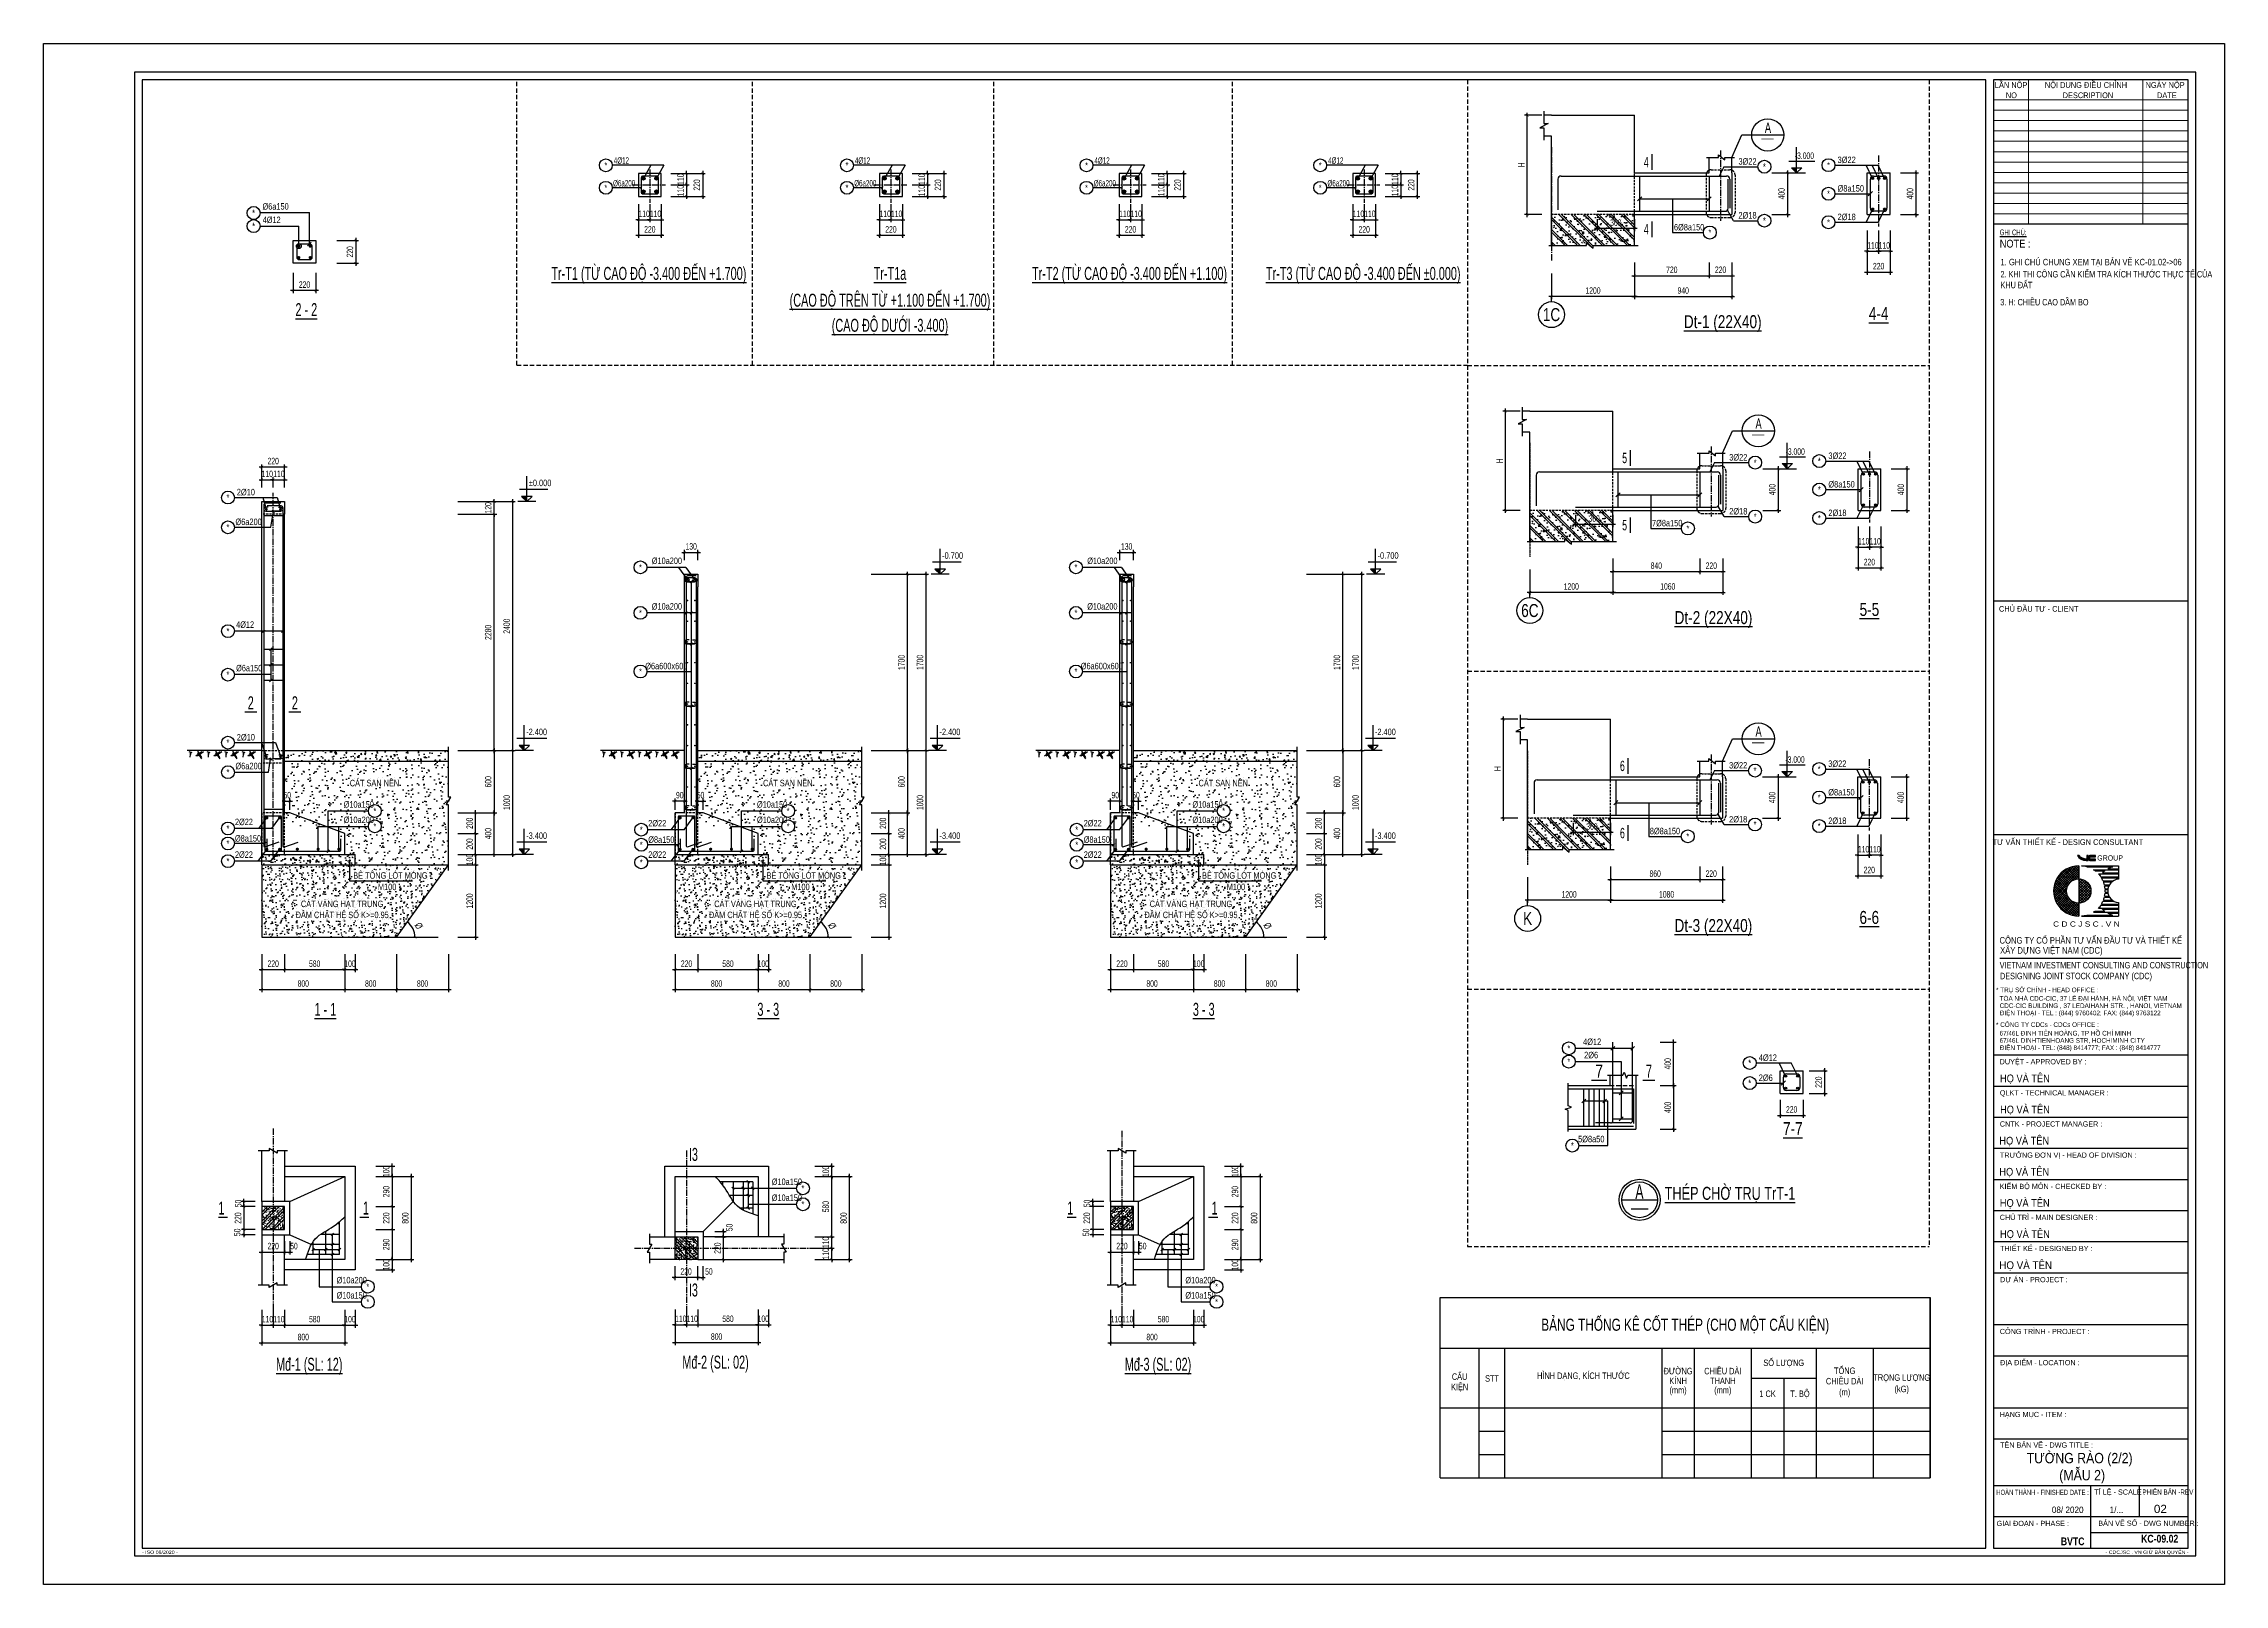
# Model space of a CAD drawing. Extents: x 195594 to 457145, y -254194 to -165094.
# Drawn here: x 330995 to 457145, y -254194 to -165094 of the extents above; entities that cross this region are included whole.
import ezdxf
from ezdxf.enums import TextEntityAlignment as Align

# ---------------------------------------------------------------- set-up
doc = ezdxf.new("R2010")
doc.units = 0
doc.header["$LTSCALE"] = 0.5
doc.header["$MEASUREMENT"] = 0
for name, pattern in [('CENTER', [2, 1.25, -0.25, 0.25, -0.25]), ('CENTER2', [1.125, 0.75, -0.125, 0.125, -0.125]), ('HIDDEN', [0.375, 0.25, -0.125])]:
    doc.linetypes.add(name, pattern=pattern)
doc.layers.get('0').update_dxf_attribs({"linetype": 'CONTINUOUS'})
doc.layers.get('Defpoints').update_dxf_attribs({"linetype": 'CONTINUOUS'})
for name, color, linetype in [('CDC -TEXT KHUNG', 7, 'CONTINUOUS'), ('CDC-KHUNGTEN', 7, 'CONTINUOUS'), ('CDC.01.AXIS', 160, 'CENTER2'), ('CDC.02.DIM', 1, 'CONTINUOUS'), ('CDC.03.BORDER', 3, 'CONTINUOUS'), ('CDC.04.HIDDEN', 8, 'HIDDEN'), ('CDC.05.STEEL', 4, 'CONTINUOUS'), ('CDC.06.TEXT', 2, 'CONTINUOUS'), ('CDC.08.TEXTBEAM', 2, 'CONTINUOUS'), ('CDC.10.HATCH', 9, 'CONTINUOUS'), ('CDC.11.NOTE', 8, 'CONTINUOUS'), ('CDC.13.BEAM', 8, 'CONTINUOUS'), ('CDC.14.STEELNUM', 9, 'CONTINUOUS'), ('KCS_AXIS', 5, 'CENTER'), ('KCS_BORDER', 3, 'CONTINUOUS'), ('KCS_CHI', 1, 'CONTINUOUS'), ('KCS_HIDDEN', 8, 'HIDDEN'), ('KCS_SNODE', 6, 'CONTINUOUS'), ('KCS_STEEL', 4, 'CONTINUOUS'), ('KCS_TEXT', 2, 'CONTINUOUS'), ('KCS_TEXT_TMC', 4, 'CONTINUOUS')]:
    doc.layers.add(name, color=color, linetype=linetype)
doc.layers.add('Hatch1', color=250, linetype='CONTINUOUS', lineweight=5)
doc.layers.add('Tpl_Bound', color=1, linetype='CONTINUOUS', plot=False)
doc.styles.add('ARIAL', font='arial.ttf', dxfattribs={"width": 0.6})
doc.styles.add('arial1', font='arial.ttf', dxfattribs={"width": 0.7})
doc.styles.add('Arial_4', font='arial.ttf', dxfattribs={"width": 0.75, "height": 3})
doc.styles.add('Arial_B_3', font='arialbd.ttf', dxfattribs={"width": 0.75, "height": 3})
doc.styles.add('BIGTEXT', font='arial.ttf', dxfattribs={"width": 0.7})
doc.styles.add('KCS_BIGTEXT', font='arial.ttf', dxfattribs={"width": 0.75})
doc.styles.add('KCS_SMTEXT', font='arial.ttf', dxfattribs={"width": 0.75})
doc.styles.add('KT CDC', font='arial.ttf', dxfattribs={"width": 0.85, "height": 200})
doc.styles.add('ROMANS', font='arial.ttf', dxfattribs={"width": 0.55})
doc.styles.add('SMTEXT', font='arial.ttf', dxfattribs={"width": 0.65})
doc.styles.add('VNARIALH', font='')
doc.styles.get('VNARIALH').set_extended_font_data('.VnArialH')
doc.dimstyles.new('150', dxfattribs={"dimscale": 150, "dimtxt": 2.5, "dimasz": 1, "dimexe": 1, "dimexo": 0, "dimgap": 1, "dimtad": 1, "dimdec": 0, "dimdsep": 46, "dimtxsty": 'ARIAL', "dimblk": 'ARCHTICK', "dimcen": 1, "dimdle": 1, "dimclrd": 1, "dimclre": 1, "dimclrt": 2, "dimadec": 0, "dimazin": 0, "dimtfac": 0.00072, "dimtdec": 0, "dimtix": 1, "dimtmove": 2, "dimatfit": 3, "dimldrblk": 'ARCHTICK', "dimfxl": 1, "dimtolj": 1, "dimarcsym": 0})
doc.dimstyles.new('150X25', dxfattribs={"dimscale": 150, "dimtxt": 2.5, "dimasz": 1, "dimexe": 1, "dimexo": 0, "dimgap": 1, "dimtad": 1, "dimdec": 0, "dimlfac": 0.166667, "dimdsep": 46, "dimtxsty": 'ARIAL', "dimblk": 'ARCHTICK', "dimcen": 1, "dimdle": 1, "dimclrd": 1, "dimclre": 1, "dimclrt": 2, "dimadec": 0, "dimazin": 0, "dimtfac": 0.00072, "dimtdec": 0, "dimtix": 1, "dimtmove": 2, "dimatfit": 3, "dimldrblk": 'ARCHTICK', "dimfxl": 1, "dimtolj": 1, "dimarcsym": 0})

msp = doc.modelspace()

# ---------------------------------------------------------------- texts
at = {"layer": 'CDC -TEXT KHUNG', "color": 6, "style": 'KT CDC', "width": 0.85}
for s, p in [('TƯỜNG RÀO (2/2)', (445708.3, -247191.7)), ('(MẪU 2)', (447591.7, -248176.8))]:
    msp.add_text(s, height=600, dxfattribs=at).set_placement(p)
at = {"layer": 'CDC -TEXT KHUNG', "color": 7, "style": 'Arial_B_3', "width": 0.8}
msp.add_text('KC-09.02', height=450, dxfattribs=at).set_placement((454478.1, -251777.9), align=Align.RIGHT)
at = {"layer": 'CDC.06.TEXT', "style": 'ARIAL', "width": 0.55}
for s, p in [('4%%C12', (364416.2, -171854)), ('4%%C12', (378364.3, -171854)), ('4%%C12', (392221.6, -171854)), ('4%%C12', (405740.5, -171854)), ('%%C6a200', (364576.5, -173166.3)), ('%%C6a200', (378524.5, -173166.3)), ('%%C6a200', (392381.9, -173166.3)), ('%%C6a200', (405900.7, -173166.3))]:
    msp.add_text(s, height=375, dxfattribs=at).set_placement(p, align=Align.MIDDLE_CENTER)
at = {"layer": 'CDC.06.TEXT'}
for s, style, width, p in [('%%C6a150', 'ROMANS', 0.65, (343658.1, -174694.1)), ('4%%C12', 'ROMANS', 0.65, (343667.1, -175470)), ('3. H: CHIỀU CAO DẦM BO', 'arial1', 0.7, (444179.8, -180233.1))]:
    msp.add_text(s, height=375, dxfattribs=dict(at, style=style, width=width)).set_placement(p)
for s, height, style, width, p in [('%%UTr-T1 (TỪ CAO ĐỘ -3.400 ĐẾN +1.700)', 750, 'ARIAL', 0.6, (366006.3, -178382)), ('%%UTr-T2 (TỪ CAO ĐỘ -3.400 ĐẾN +1.100)', 750, 'ARIAL', 0.6, (393811.7, -178382)), ('%%UTr-T3 (TỪ CAO ĐỘ -3.400 ĐẾN %%P0.000)', 750, 'ARIAL', 0.6, (407330.6, -178382)), ('%%UTr-T1a', 750, 'ARIAL', 0.6, (379954.4, -178382)), ('%%U2 - 2', 750, 'ARIAL', 0.6, (346191.6, -180470.1)), ('%%U(CAO ĐỘ TRÊN TỪ +1.100 ĐẾN +1.700)', 750, 'ARIAL', 0.6, (379954.4, -179930.5)), ('%%U(CAO ĐỘ DƯỚI -3.400)', 750, 'ARIAL', 0.6, (379954.4, -181393.3)), ('2%%C10', 378, 'ROMANS', 0.65, (342694.6, -191028.2)), ('%%C6a200', 378, 'ROMANS', 0.65, (342852.8, -192747.6)), ('%%C6a600x600', 375, 'ROMANS', 0.65, (367017.3, -201086.9)), ('%%C6a600x600', 375, 'ROMANS', 0.65, (392208.3, -201086.9)), ('%%U 2 ', 750, 'ARIAL', 0.6, (342978.6, -203206.9)), ('%%U 2 ', 750, 'ARIAL', 0.6, (345530.4, -203205.2)), ('2%%C10', 378, 'ROMANS', 0.65, (342694.6, -205203.8)), ('%%C6a200', 378, 'ROMANS', 0.65, (342852.8, -206868.4)), ('%%U1 - 1', 750, 'ARIAL', 0.6, (347296.7, -220939.4)), ('%%U3 - 3', 750, 'ARIAL', 0.6, (372914.1, -220939.4)), ('%%U3 - 3', 750, 'ARIAL', 0.6, (398105.1, -220939.4)), ('I3', 750, 'ARIAL', 0.6, (368582.4, -229328.8)), ('%%U1 ', 750, 'ARIAL', 0.6, (341366.3, -232430.1)), ('%%U 1', 750, 'ARIAL', 0.6, (349548.9, -232430.1)), ('%%U1 ', 750, 'ARIAL', 0.6, (390465.1, -232430.1)), ('%%U 1', 750, 'ARIAL', 0.6, (398647.7, -232430.1)), ('I3', 750, 'ARIAL', 0.6, (368582.4, -237170.3)), ('BẢNG THỐNG KÊ CỐT THÉP (CHO MỘT CẤU KIỆN)', 700, 'BIGTEXT', 0.7, (425955.2, -239177.8)), ('Mđ-2 (SL: 02)', 750, 'ARIAL', 0.6, (369863.5, -241434.9)), ('%%UMđ-1 (SL: 12)', 750, 'ARIAL', 0.6, (346360.9, -241557.9)), ('%%UMđ-3 (SL: 02)', 750, 'ARIAL', 0.6, (395459.7, -241557.9))]:
    msp.add_text(s, height=height, dxfattribs=dict(at, style=style, width=width)).set_placement(p, align=Align.MIDDLE)
for s, height, style, width, p in [('1. GHI CHÚ CHUNG XEM TẠI BẢN VẼ KC-01.02->06', 375, 'arial1', 0.8, (444195.2, -177726.5)), ('%%P0.000', 378, 'ROMANS', 0.65, (359060.7, -190496)), ('%%C10a200', 375, 'ROMANS', 0.65, (366174.4, -195001.5)), ('-0.700', 378, 'ROMANS', 0.65, (382968.5, -194696)), ('%%C10a200', 375, 'ROMANS', 0.65, (391365.4, -195001.5)), ('-0.700', 378, 'ROMANS', 0.65, (408159.5, -194696)), ('%%C10a200', 375, 'ROMANS', 0.65, (366174.4, -197636)), ('%%C10a200', 375, 'ROMANS', 0.65, (391365.4, -197636)), ('4%%C12', 375, 'ROMANS', 0.65, (342129.9, -198692.1)), ('%%C6a150', 375, 'ROMANS', 0.65, (342129.9, -201206.1)), ('-2.400', 375, 'ROMANS', 0.65, (358910.7, -204896)), ('-2.400', 375, 'ROMANS', 0.65, (382818.5, -204896)), ('-2.400', 375, 'ROMANS', 0.65, (408009.5, -204896)), ('CÁT SAN NỀN', 375, 'ROMANS', 0.65, (348704.9, -207853.7)), ('CÁT SAN NỀN', 375, 'ROMANS', 0.65, (372612.7, -207853.7)), ('CÁT SAN NỀN', 375, 'ROMANS', 0.65, (397803.7, -207853.7)), ('%%C10a150', 375, 'ROMANS', 0.65, (348351, -209088.3)), ('%%C10a150', 375, 'ROMANS', 0.65, (372258.8, -209088.3)), ('%%C10a150', 375, 'ROMANS', 0.65, (397449.8, -209088.3)), ('2%%C22', 375, 'ROMANS', 0.65, (342062.5, -210101.9)), ('%%C10a200', 375, 'ROMANS', 0.65, (348351, -209980.9)), ('2%%C22', 375, 'ROMANS', 0.65, (365970.3, -210174.5)), ('%%C10a200', 375, 'ROMANS', 0.65, (372258.8, -209980.9)), ('2%%C22', 375, 'ROMANS', 0.65, (391161.3, -210174.5)), ('%%C10a200', 375, 'ROMANS', 0.65, (397449.8, -209980.9)), ('%%C8a150', 375, 'ROMANS', 0.65, (342062.5, -211051.9)), ('2%%C22', 375, 'ROMANS', 0.65, (342062.5, -211991.6)), ('-3.400', 375, 'ROMANS', 0.65, (358910.7, -210896)), ('%%C8a150', 375, 'ROMANS', 0.65, (365970.3, -211124.5)), ('2%%C22', 375, 'ROMANS', 0.65, (365970.3, -211991.6)), ('-3.400', 375, 'ROMANS', 0.65, (382818.5, -210896)), ('%%C8a150', 375, 'ROMANS', 0.65, (391161.3, -211124.5)), ('2%%C22', 375, 'ROMANS', 0.65, (391161.3, -211991.6)), ('-3.400', 375, 'ROMANS', 0.65, (408009.5, -210896)), ('BÊ TÔNG LÓT MÓNG', 375, 'ROMANS', 0.65, (348904.9, -213198.4)), ('BÊ TÔNG LÓT MÓNG', 375, 'ROMANS', 0.65, (372812.7, -213198.4)), ('BÊ TÔNG LÓT MÓNG', 375, 'ROMANS', 0.65, (398003.7, -213198.4)), ('M100', 375, 'ROMANS', 0.65, (350334.9, -213860)), ('M100', 375, 'ROMANS', 0.65, (374242.7, -213860)), ('M100', 375, 'ROMANS', 0.65, (399433.7, -213860)), ('ĐẦM CHẶT HỆ SỐ K>=0.95', 375, 'ROMANS', 0.65, (345573.1, -215478)), ('CÁT VÀNG HẠT TRUNG', 375, 'ROMANS', 0.65, (345878.5, -214841)), ('ĐẦM CHẶT HỆ SỐ K>=0.95', 375, 'ROMANS', 0.65, (369480.9, -215478)), ('CÁT VÀNG HẠT TRUNG', 375, 'ROMANS', 0.65, (369786.3, -214841)), ('ĐẦM CHẶT HỆ SỐ K>=0.95', 375, 'ROMANS', 0.65, (394671.9, -215478)), ('CÁT VÀNG HẠT TRUNG', 375, 'ROMANS', 0.65, (394977.3, -214841)), ('%%C10a150', 375, 'ROMANS', 0.65, (373114.5, -230911.5)), ('%%C10a150', 375, 'ROMANS', 0.65, (373114.5, -231832.9)), ('%%C10a200', 375, 'ROMANS', 0.65, (347943, -236600.3)), ('%%C10a200', 375, 'ROMANS', 0.65, (397041.8, -236600.3)), ('%%C10a150', 375, 'ROMANS', 0.65, (347943, -237477.5)), ('%%C10a150', 375, 'ROMANS', 0.65, (397041.8, -237477.5))]:
    msp.add_text(s, height=height, dxfattribs=dict(at, style=style, width=width)).set_placement(p, align=Align.MIDDLE_LEFT)
for s, height, style, width, p in [('%%U4-4', 750, 'KCS_SMTEXT', 0.75, (437144.3, -181080.5)), ('%%UDt-1 (22X40)', 750, 'KCS_SMTEXT', 0.75, (428125.2, -181548.2)), ('%%UDt-2 (22X40)', 750, 'KCS_SMTEXT', 0.75, (427591.8, -198660.1)), ('%%U5-5', 750, 'KCS_SMTEXT', 0.75, (436611, -198192.3)), ('%%UDt-3 (22X40)', 750, 'KCS_SMTEXT', 0.75, (427583.6, -216467.7)), ('%%U6-6', 750, 'KCS_SMTEXT', 0.75, (436602.8, -215999.9)), ('%%U 7 ', 750, 'VNARIALH', 0.75, (420978.3, -224893.7, 0)), ('%%U 7 ', 750, 'VNARIALH', 0.6, (423857.3, -224893.7, 0)), ('%%U7-7', 750, 'KCS_SMTEXT', 0.75, (432181.2, -228211.7)), ('%%UTHÉP CHỜ TRỤ TrT-1', 750, 'KCS_SMTEXT', 0.7, (428546.2, -231955.4, 0)), ('CẤU', 375, 'SMTEXT', 0.65, (412905.2, -242366.6)), ('STT', 375, 'SMTEXT', 0.65, (414780.2, -242471.8)), ('HÌNH DẠNG, KÍCH THƯỚC', 375, 'SMTEXT', 0.65, (420067.7, -242314.2)), ('ĐƯỜNG', 375, 'SMTEXT', 0.65, (425542.7, -242045.7)), ('KÍNH', 375, 'SMTEXT', 0.65, (425542.7, -242615.7)), ('CHIỀU DÀI', 375, 'SMTEXT', 0.65, (428130.2, -242045.7)), ('SỐ LƯỢNG', 375, 'SMTEXT', 0.75, (431655.2, -241569)), ('CHIỀU DÀI', 375, 'SMTEXT', 0.75, (435180.2, -242629.1)), ('TỔNG', 375, 'SMTEXT', 0.75, (435180.2, -242027)), ('TRỌNG LƯỢNG', 375, 'SMTEXT', 0.75, (438480.2, -242421.9)), ('KIỆN', 375, 'SMTEXT', 0.65, (412905.2, -242963.9)), ('(mm)', 375, 'SMTEXT', 0.65, (425542.7, -243144.7)), ('THANH', 375, 'SMTEXT', 0.65, (428130.2, -242615.7)), ('(mm)', 375, 'SMTEXT', 0.65, (428130.2, -243144.7)), ('1 CK', 375, 'SMTEXT', 0.75, (430717.7, -243357)), ('T. BỘ', 375, 'SMTEXT', 0.75, (432592.7, -243357)), ('(m)', 375, 'SMTEXT', 0.75, (435180.2, -243263.9)), ('(kG)', 375, 'SMTEXT', 0.75, (438480.2, -243079.8))]:
    msp.add_text(s, height=height, dxfattribs=dict(at, style=style, width=width)).set_placement(p, align=Align.CENTER)
for s, insert, char_height, width, attachment_point, style in [('2. KHI THI CÔNG CẦN KIỂM TRA KÍCH THƯỚC THỰC TẾ CỦA \\PKHU ĐẤT', (444195.2, -178241), 375, 15884.243, 1, 'arial1'), ('A', (423307.2, -231055.4, 0), 843.8, 83035.508, 2, 'ARIAL')]:
    msp.add_mtext(s, dxfattribs=dict(at, insert=insert, char_height=char_height, width=width, attachment_point=attachment_point, style=style))
at = {"layer": 'CDC.14.STEELNUM', "style": 'ROMANS', "width": 0.65}
for p in [(363518.1, -172130.5), (377466.2, -172130.5), (391323.5, -172130.5), (404842.4, -172130.5), (363518.1, -173429.7), (377466.2, -173429.7), (391323.5, -173429.7), (404842.4, -173429.7), (343143.8, -174887.1), (343143.8, -175643.1), (341657.1, -191342.5), (341657.1, -193062.2), (365519.6, -195379.5), (390710.6, -195379.5), (365519.6, -198014), (390710.6, -198014), (341657, -199070.1), (341657, -201584.1), (365520.8, -201401.5), (390711.8, -201401.5), (341657.1, -205518.1), (341657.1, -207226.9), (350155.1, -209466.3), (374062.9, -209466.3), (399253.9, -209466.3), (341657.1, -210479.9), (350155.1, -210358.9), (365564.9, -210552.5), (374062.9, -210358.9), (390755.9, -210552.5), (399253.9, -210358.9), (341657.1, -211349), (365564.9, -211421.6), (390755.9, -211421.6), (341657.1, -212369.6), (365564.9, -212442.2), (390755.9, -212442.2), (374918.5, -231289.5), (374918.5, -232210.9), (349747.1, -236978.3), (398845.9, -236978.3), (349747.1, -237855.5), (398845.9, -237855.5)]:
    msp.add_text('*', height=375, dxfattribs=at).set_placement(p, align=Align.MIDDLE)
at = {"layer": 'CDC.14.STEELNUM', "style": 'KCS_SMTEXT', "width": 0.75}
for p in [(430534.5, -172212), (434244.9, -172122), (434244.9, -173772), (430534.5, -175332), (434244.9, -175422), (427380.6, -176017.1), (430001.1, -189323.9), (433711.5, -189233.9), (433711.5, -190883.9), (426111.4, -193129), (430001.1, -192443.9), (433711.5, -192533.9), (433703.4, -207041.5), (429993, -207131.5), (433703.4, -208691.5), (429993, -210251.5), (433703.4, -210341.5), (426103.2, -210936.6), (429685.7, -224042.9), (429685.7, -225203.2), (419425.2, -228816.6, 0)]:
    msp.add_text('*', height=375, dxfattribs=at).set_placement(p, align=Align.MIDDLE_CENTER)
at = {"layer": 'KCS_TEXT', "style": 'KCS_SMTEXT'}
for s, height, width, p in [('A', 600, 0.65, (430741.8, -170257.1)), ('3%%C22', 375, 0.75, (429559.5, -172092)), ('2%%C18', 375, 0.75, (429559.5, -175212)), ('6%%C8a150', 375, 0.65, (426182.4, -175897.1)), ('A', 600, 0.65, (430200.3, -187368.9)), ('3%%C22', 375, 0.75, (429026.1, -189203.9)), ('7%%C8a150', 375, 0.65, (424913.1, -193009)), ('2%%C18', 375, 0.75, (429026.1, -192323.9)), ('A', 600, 0.65, (430200.3, -205176.5)), ('3%%C22', 375, 0.75, (429018, -207011.5)), ('8%%C8a150', 375, 0.65, (424785, -210816.6)), ('2%%C18', 375, 0.75, (429018, -210131.5))]:
    msp.add_text(s, height=height, dxfattribs=dict(at, width=width)).set_placement(p, align=Align.CENTER)
at = {"layer": 'KCS_TEXT', "style": 'KCS_SMTEXT', "width": 0.6}
for p in [(433407.8, -171762), (432874.4, -188873.9), (432866.2, -206681.5)]:
    msp.add_text('-3.000', height=375, dxfattribs=at).set_placement(p, align=Align.RIGHT)
at = {"layer": 'KCS_TEXT', "style": 'KCS_SMTEXT', "width": 0.75}
for s, p in [('3%%C22', (434769.9, -172002)), ('%%C8a150 ', (434769.9, -173652)), ('2%%C18', (434769.9, -175302)), ('3%%C22', (434236.5, -189113.9)), ('%%C8a150 ', (434236.5, -190763.9)), ('2%%C18', (434236.5, -192413.9)), ('3%%C22', (434228.4, -206921.5)), ('%%C8a150 ', (434228.4, -208571.5)), ('2%%C18', (434228.4, -210221.5)), ('4%%C12', (430210.7, -223922.9)), ('2%%C6', (430210.7, -225083.2))]:
    msp.add_text(s, height=375, dxfattribs=at).set_placement(p)
at = {"layer": 'KCS_TEXT', "color": 4, "style": 'KCS_BIGTEXT', "width": 0.75}
for s, p in [('1C', (418222, -180765.8)), ('6C', (416968.6, -197877.7)), ('K', (416840.4, -215685.3))]:
    msp.add_text(s, height=750, dxfattribs=at).set_placement(p, align=Align.MIDDLE_CENTER)
at = {"layer": 'KCS_TEXT', "style": 'KCS_SMTEXT', "width": 0.75}
for s, p in [('*', (419223.9, -223193, 0)), ('4%%C12', (420571.2, -222815, 0)), ('*', (419223.9, -223960.9, 0)), ('2%%C6', (420513.5, -223582.9, 0)), ('5%%C8a50', (420521.7, -228440.3, 0))]:
    msp.add_text(s, height=375, dxfattribs=at).set_placement(p, align=Align.MIDDLE)
at = {"layer": 'KCS_TEXT_TMC', "style": 'KCS_BIGTEXT', "width": 0.6}
for s, p in [('4', (423843.3, -172243)), ('4', (423843.3, -176127.4)), ('5', (422589.9, -189354.9)), ('5', (422589.9, -193239.3)), ('6', (422461.7, -207162.5)), ('6', (422461.7, -211046.9))]:
    msp.add_text(s, height=600, dxfattribs=at).set_placement(p, align=Align.RIGHT)

# ---------------------------------------------------------------- blocks, each defined once
blk = doc.blocks.new('_ARCHTICK')
at = {"color": 0, "linetype": 'ByBlock', "const_width": 0.15}
blk.add_lwpolyline([(-0.5, -0.5), (0.5, 0.5)], dxfattribs=at)
blk = doc.blocks.new('*D18')
at = {"layer": 'CDC.02.DIM', "color": 1, "lineweight": -2, "transparency": 16777216}
for p, q in [((345427, -178339), (345427, -179524)), ((346747, -178339), (346747, -179524)), ((346897, -179374), (345277, -179374))]:
    blk.add_line(p, q, dxfattribs=at)
at = {"layer": 'Defpoints', "color": 0, "transparency": 16777216}
for p in [(345427, -178339), (346747, -178339), (345427, -179374)]:
    blk.add_point(p, dxfattribs=at)
at = {"layer": 'CDC.02.DIM', "color": 1, "lineweight": -2, "transparency": 16777216, "xscale": 150, "yscale": 150, "zscale": 150, "rotation": 180}
blk.add_blockref('_ARCHTICK', (345427, -179374), dxfattribs=at)
at = {"layer": 'CDC.02.DIM', "color": 1, "lineweight": -2, "transparency": 16777216, "xscale": 150, "yscale": 150, "zscale": 150}
blk.add_blockref('_ARCHTICK', (346747, -179374), dxfattribs=at)
at = {"layer": 'CDC.02.DIM', "color": 2, "transparency": 16777216, "insert": (346087, -179033), "char_height": 375, "attachment_point": 5, "style": 'ARIAL'}
blk.add_mtext('\\A1;220', dxfattribs=at)
blk = doc.blocks.new('*D19')
at = {"layer": 'CDC.02.DIM', "color": 1, "lineweight": -2, "transparency": 16777216}
for p, q in [((347953, -176476), (349207, -176476)), ((349057, -176326), (349057, -177946)), ((347953, -177796), (349207, -177796))]:
    blk.add_line(p, q, dxfattribs=at)
at = {"layer": 'Defpoints', "color": 0, "transparency": 16777216}
for p in [(347953, -176476), (347953, -177796), (349057, -177796)]:
    blk.add_point(p, dxfattribs=at)
at = {"layer": 'CDC.02.DIM', "color": 1, "lineweight": -2, "transparency": 16777216, "xscale": 150, "yscale": 150, "zscale": 150}
for p, rotation in [((349057, -176476), 90), ((349057, -177796), 270)]:
    blk.add_blockref('_ARCHTICK', p, dxfattribs=dict(at, rotation=rotation))
at = {"layer": 'CDC.02.DIM', "color": 2, "transparency": 16777216, "insert": (348716, -177136), "char_height": 375, "attachment_point": 5, "rotation": 90, "style": 'ARIAL'}
blk.add_mtext('\\A1;220', dxfattribs=at)
blk = doc.blocks.new('C')
at = {"layer": 'CDC.02.DIM'}
blk.add_line((37.5, 0), (-37.5, 0), dxfattribs=at)
blk = doc.blocks.new('*D20')
at = {"layer": 'CDC.02.DIM', "color": 1, "lineweight": -2, "transparency": 16777216}
for p, q in [((376581, -234751), (376581, -234601)), ((375610, -234751), (376731, -234751)), ((375610, -235411), (376731, -235411)), ((376581, -235411), (376581, -234751)), ((376581, -235411), (376581, -235561))]:
    blk.add_line(p, q, dxfattribs=at)
at = {"layer": 'Defpoints', "color": 0, "transparency": 16777216}
for p in [(375610, -234751), (375610, -235411), (376581, -234751)]:
    blk.add_point(p, dxfattribs=at)
at = {"layer": 'CDC.02.DIM', "color": 1, "lineweight": -2, "transparency": 16777216, "xscale": 150, "yscale": 150, "zscale": 150}
for p, rotation in [((376581, -234751), 270), ((376581, -235411), 90)]:
    blk.add_blockref('_ARCHTICK', p, dxfattribs=dict(at, rotation=rotation))
at = {"layer": 'CDC.02.DIM', "color": 2, "transparency": 16777216, "insert": (376239, -235081), "char_height": 375, "attachment_point": 5, "rotation": 90, "style": 'ARIAL'}
blk.add_mtext('\\A1;110', dxfattribs=at)
blk = doc.blocks.new('*D21')
at = {"layer": 'CDC.02.DIM', "color": 1, "lineweight": -2, "transparency": 16777216}
for p, q in [((375610, -234091), (376731, -234091)), ((376581, -234091), (376581, -233941)), ((376581, -234751), (376581, -234091)), ((375610, -234751), (376731, -234751)), ((376581, -234751), (376581, -234901))]:
    blk.add_line(p, q, dxfattribs=at)
at = {"layer": 'Defpoints', "color": 0, "transparency": 16777216}
for p in [(375610, -234091), (376581, -234091), (375610, -234751)]:
    blk.add_point(p, dxfattribs=at)
at = {"layer": 'CDC.02.DIM', "color": 1, "lineweight": -2, "transparency": 16777216, "xscale": 150, "yscale": 150, "zscale": 150}
for p, rotation in [((376581, -234091), 270), ((376581, -234751), 90)]:
    blk.add_blockref('_ARCHTICK', p, dxfattribs=dict(at, rotation=rotation))
at = {"layer": 'CDC.02.DIM', "color": 2, "transparency": 16777216, "insert": (376239, -234421), "char_height": 375, "attachment_point": 5, "rotation": 90, "style": 'ARIAL'}
blk.add_mtext('\\A1;110', dxfattribs=at)
blk = doc.blocks.new('*D22')
at = {"layer": 'CDC.02.DIM', "color": 1, "lineweight": -2, "transparency": 16777216}
for p, q in [((375610, -230611), (376731, -230611)), ((376581, -234241), (376581, -230461)), ((375610, -234091), (376731, -234091))]:
    blk.add_line(p, q, dxfattribs=at)
at = {"layer": 'Defpoints', "color": 0, "transparency": 16777216}
for p in [(375610, -230611), (376581, -230611), (375610, -234091)]:
    blk.add_point(p, dxfattribs=at)
at = {"layer": 'CDC.02.DIM', "color": 1, "lineweight": -2, "transparency": 16777216, "xscale": 150, "yscale": 150, "zscale": 150}
for p, rotation in [((376581, -230611), 90), ((376581, -234091), 270)]:
    blk.add_blockref('_ARCHTICK', p, dxfattribs=dict(at, rotation=rotation))
at = {"layer": 'CDC.02.DIM', "color": 2, "transparency": 16777216, "insert": (376239, -232351), "char_height": 375, "attachment_point": 5, "rotation": 90, "style": 'ARIAL'}
blk.add_mtext('\\A1;580', dxfattribs=at)
blk = doc.blocks.new('*D23')
at = {"layer": 'CDC.02.DIM', "color": 1, "lineweight": -2, "transparency": 16777216}
for p, q in [((375610, -230611), (377763, -230611)), ((377613, -235561), (377613, -230461)), ((375610, -235411), (377763, -235411))]:
    blk.add_line(p, q, dxfattribs=at)
at = {"layer": 'Defpoints', "color": 0, "transparency": 16777216}
for p in [(375610, -230611), (377613, -230611), (375610, -235411)]:
    blk.add_point(p, dxfattribs=at)
at = {"layer": 'CDC.02.DIM', "color": 1, "lineweight": -2, "transparency": 16777216, "xscale": 150, "yscale": 150, "zscale": 150}
for p, rotation in [((377613, -230611), 90), ((377613, -235411), 270)]:
    blk.add_blockref('_ARCHTICK', p, dxfattribs=dict(at, rotation=rotation))
at = {"layer": 'CDC.02.DIM', "color": 2, "transparency": 16777216, "insert": (377272, -233011), "char_height": 375, "attachment_point": 5, "rotation": 90, "style": 'ARIAL'}
blk.add_mtext('\\A1;800', dxfattribs=at)
blk = doc.blocks.new('*D24')
at = {"layer": 'CDC.02.DIM', "color": 1, "lineweight": -2, "transparency": 16777216}
for p, q in [((375610, -230011), (376731, -230011)), ((375610, -230611), (376731, -230611)), ((376581, -230011), (376581, -229861)), ((376581, -230611), (376581, -230011)), ((376581, -230611), (376581, -230761))]:
    blk.add_line(p, q, dxfattribs=at)
at = {"layer": 'Defpoints', "color": 0, "transparency": 16777216}
for p in [(375610, -230011), (375610, -230611), (376581, -230011)]:
    blk.add_point(p, dxfattribs=at)
at = {"layer": 'CDC.02.DIM', "color": 1, "lineweight": -2, "transparency": 16777216, "xscale": 150, "yscale": 150, "zscale": 150}
for p, rotation in [((376581, -230011), 270), ((376581, -230611), 90)]:
    blk.add_blockref('_ARCHTICK', p, dxfattribs=dict(at, rotation=rotation))
at = {"layer": 'CDC.02.DIM', "color": 2, "transparency": 16777216, "insert": (376239, -230311), "char_height": 375, "attachment_point": 5, "rotation": 90, "style": 'ARIAL'}
blk.add_mtext('\\A1;100', dxfattribs=at)
blk = doc.blocks.new('*D25')
at = {"layer": 'CDC.02.DIM', "color": 1, "lineweight": -2, "transparency": 16777216}
for p, q in [((369815, -234091), (370473, -234091)), ((370323, -235561), (370323, -233941)), ((369815, -235411), (370473, -235411))]:
    blk.add_line(p, q, dxfattribs=at)
at = {"layer": 'Defpoints', "color": 0, "transparency": 16777216}
for p in [(369815, -234091), (370323, -234091), (369815, -235411)]:
    blk.add_point(p, dxfattribs=at)
at = {"layer": 'CDC.02.DIM', "color": 1, "lineweight": -2, "transparency": 16777216, "xscale": 150, "yscale": 150, "zscale": 150}
for p, rotation in [((370323, -234091), 90), ((370323, -235411), 270)]:
    blk.add_blockref('_ARCHTICK', p, dxfattribs=dict(at, rotation=rotation))
at = {"layer": 'CDC.02.DIM', "color": 2, "transparency": 16777216, "insert": (369981, -234751), "char_height": 375, "attachment_point": 5, "rotation": 90, "style": 'ARIAL'}
blk.add_mtext('\\A1;220', dxfattribs=at)
blk = doc.blocks.new('*D26')
at = {"layer": 'CDC.02.DIM', "color": 1, "lineweight": -2, "transparency": 16777216}
for p, q in [((369815, -233791), (370473, -233791)), ((369815, -234091), (370473, -234091)), ((370323, -234241), (370323, -233641))]:
    blk.add_line(p, q, dxfattribs=at)
at = {"layer": 'Defpoints', "color": 0, "transparency": 16777216}
for p in [(369815, -233791), (369815, -234091), (370323, -233791)]:
    blk.add_point(p, dxfattribs=at)
at = {"layer": 'CDC.02.DIM', "color": 1, "lineweight": -2, "transparency": 16777216, "xscale": 150, "yscale": 150, "zscale": 150}
for p, rotation in [((370323, -233791), 90), ((370323, -234091), 270)]:
    blk.add_blockref('_ARCHTICK', p, dxfattribs=dict(at, rotation=rotation))
at = {"layer": 'CDC.02.DIM', "color": 2, "transparency": 16777216, "insert": (370664, -233552), "char_height": 375, "attachment_point": 5, "rotation": 90, "style": 'ARIAL'}
blk.add_mtext('\\A1;50', dxfattribs=at)
blk = doc.blocks.new('*D27')
at = {"layer": 'CDC.02.DIM', "color": 1, "lineweight": -2, "transparency": 16777216}
for p, q in [((367500, -235793), (367500, -236595)), ((368820, -235793), (368820, -236595)), ((368970, -236445), (367350, -236445))]:
    blk.add_line(p, q, dxfattribs=at)
at = {"layer": 'Defpoints', "color": 0, "transparency": 16777216}
for p in [(367500, -235793), (368820, -235793), (367500, -236445)]:
    blk.add_point(p, dxfattribs=at)
at = {"layer": 'CDC.02.DIM', "color": 1, "lineweight": -2, "transparency": 16777216, "xscale": 150, "yscale": 150, "zscale": 150, "rotation": 180}
blk.add_blockref('_ARCHTICK', (367500, -236445), dxfattribs=at)
at = {"layer": 'CDC.02.DIM', "color": 1, "lineweight": -2, "transparency": 16777216, "xscale": 150, "yscale": 150, "zscale": 150}
blk.add_blockref('_ARCHTICK', (368820, -236445), dxfattribs=at)
at = {"layer": 'CDC.02.DIM', "color": 2, "transparency": 16777216, "insert": (368160, -236103), "char_height": 375, "attachment_point": 5, "style": 'ARIAL'}
blk.add_mtext('\\A1;220', dxfattribs=at)
blk = doc.blocks.new('*D28')
at = {"layer": 'CDC.02.DIM', "color": 1, "lineweight": -2, "transparency": 16777216}
for p, q in [((368820, -235793), (368820, -236595)), ((369120, -235793), (369120, -236595)), ((368820, -236445), (368670, -236445)), ((368820, -236445), (369120, -236445)), ((369120, -236445), (369270, -236445))]:
    blk.add_line(p, q, dxfattribs=at)
at = {"layer": 'Defpoints', "color": 0, "transparency": 16777216}
for p in [(368820, -235793), (369120, -235793), (369120, -236445)]:
    blk.add_point(p, dxfattribs=at)
at = {"layer": 'CDC.02.DIM', "color": 1, "lineweight": -2, "transparency": 16777216, "xscale": 150, "yscale": 150, "zscale": 150}
blk.add_blockref('_ARCHTICK', (368820, -236445), dxfattribs=at)
at = {"layer": 'CDC.02.DIM', "color": 1, "lineweight": -2, "transparency": 16777216, "xscale": 150, "yscale": 150, "zscale": 150, "rotation": 180}
blk.add_blockref('_ARCHTICK', (369120, -236445), dxfattribs=at)
at = {"layer": 'CDC.02.DIM', "color": 2, "transparency": 16777216, "insert": (369478, -236103), "char_height": 375, "attachment_point": 5, "style": 'ARIAL'}
blk.add_mtext('\\A1;50', dxfattribs=at)
blk = doc.blocks.new('_Oblique')
at = {"color": 0, "lineweight": -2}
blk.add_line((-0.5, -0.5), (0.5, 0.5), dxfattribs=at)
blk = doc.blocks.new('*D34')
at = {"layer": 'CDC.02.DIM', "color": 1, "lineweight": -2, "transparency": 16777216}
for p, q in [((421638, -212678), (421638, -214785)), ((428118, -212678), (428118, -214785)), ((421488, -214635), (428268, -214635))]:
    blk.add_line(p, q, dxfattribs=at)
at = {"layer": 'Defpoints', "color": 0, "transparency": 16777216}
for p in [(421638, -212678), (428118, -212678), (428118, -214635)]:
    blk.add_point(p, dxfattribs=at)
at = {"layer": 'CDC.02.DIM', "color": 1, "lineweight": -2, "transparency": 16777216, "xscale": 150, "yscale": 150, "zscale": 150, "rotation": 180}
blk.add_blockref('_ARCHTICK', (421638, -214635), dxfattribs=at)
at = {"layer": 'CDC.02.DIM', "color": 1, "lineweight": -2, "transparency": 16777216, "xscale": 150, "yscale": 150, "zscale": 150}
blk.add_blockref('_ARCHTICK', (428118, -214635), dxfattribs=at)
at = {"layer": 'CDC.02.DIM', "color": 2, "transparency": 16777216, "insert": (424878, -214294), "char_height": 375, "attachment_point": 5, "style": 'ARIAL'}
blk.add_mtext('\\A1;1080', dxfattribs=at)
blk = doc.blocks.new('*D35')
at = {"layer": 'CDC.02.DIM', "color": 1, "lineweight": -2, "transparency": 16777216}
for p, q in [((421638, -212678), (421638, -213585)), ((426798, -212678), (426798, -213585)), ((421488, -213435), (426948, -213435))]:
    blk.add_line(p, q, dxfattribs=at)
at = {"layer": 'Defpoints', "color": 0, "transparency": 16777216}
for p in [(421638, -212678), (426798, -212678), (426798, -213435)]:
    blk.add_point(p, dxfattribs=at)
at = {"layer": 'CDC.02.DIM', "color": 1, "lineweight": -2, "transparency": 16777216, "xscale": 150, "yscale": 150, "zscale": 150, "rotation": 180}
blk.add_blockref('_ARCHTICK', (421638, -213435), dxfattribs=at)
at = {"layer": 'CDC.02.DIM', "color": 1, "lineweight": -2, "transparency": 16777216, "xscale": 150, "yscale": 150, "zscale": 150}
blk.add_blockref('_ARCHTICK', (426798, -213435), dxfattribs=at)
at = {"layer": 'CDC.02.DIM', "color": 2, "transparency": 16777216, "insert": (424218, -213094), "char_height": 375, "attachment_point": 5, "style": 'ARIAL'}
blk.add_mtext('\\A1;860', dxfattribs=at)
blk = doc.blocks.new('*D36')
at = {"layer": 'CDC.02.DIM', "color": 1, "lineweight": -2, "transparency": 16777216}
for p, q in [((430428, -207491), (431478, -207491)), ((431328, -207341), (431328, -210041)), ((430428, -209891), (431478, -209891))]:
    blk.add_line(p, q, dxfattribs=at)
at = {"layer": 'Defpoints', "color": 0, "transparency": 16777216}
for p in [(430428, -207491), (430428, -209891), (431328, -209891)]:
    blk.add_point(p, dxfattribs=at)
at = {"layer": 'CDC.02.DIM', "color": 1, "lineweight": -2, "transparency": 16777216, "xscale": 150, "yscale": 150, "zscale": 150}
for p, rotation in [((431328, -207491), 90), ((431328, -209891), 270)]:
    blk.add_blockref('_ARCHTICK', p, dxfattribs=dict(at, rotation=rotation))
at = {"layer": 'CDC.02.DIM', "color": 2, "transparency": 16777216, "insert": (430986, -208691), "char_height": 375, "attachment_point": 5, "rotation": 90, "style": 'ARIAL'}
blk.add_mtext('\\A1;400', dxfattribs=at)
blk = doc.blocks.new('*D37')
at = {"layer": 'CDC.02.DIM', "color": 1, "lineweight": -2, "transparency": 16777216}
for p, q in [((435943, -210825), (435943, -212175)), ((436603, -210825), (436603, -212175)), ((435943, -212025), (435793, -212025)), ((435943, -212025), (436603, -212025)), ((436603, -212025), (436753, -212025))]:
    blk.add_line(p, q, dxfattribs=at)
at = {"layer": 'Defpoints', "color": 0, "transparency": 16777216}
for p in [(435943, -210825), (436603, -210825), (436603, -212025)]:
    blk.add_point(p, dxfattribs=at)
at = {"layer": 'CDC.02.DIM', "color": 1, "lineweight": -2, "transparency": 16777216, "xscale": 150, "yscale": 150, "zscale": 150}
blk.add_blockref('_ARCHTICK', (435943, -212025), dxfattribs=at)
at = {"layer": 'CDC.02.DIM', "color": 1, "lineweight": -2, "transparency": 16777216, "xscale": 150, "yscale": 150, "zscale": 150, "rotation": 180}
blk.add_blockref('_ARCHTICK', (436603, -212025), dxfattribs=at)
at = {"layer": 'CDC.02.DIM', "color": 2, "transparency": 16777216, "insert": (436273, -211683), "char_height": 375, "attachment_point": 5, "style": 'ARIAL'}
blk.add_mtext('\\A1;110', dxfattribs=at)
blk = doc.blocks.new('*D38')
at = {"layer": 'CDC.02.DIM', "color": 1, "lineweight": -2, "transparency": 16777216}
for p, q in [((436603, -210825), (436603, -212175)), ((437263, -210825), (437263, -212175)), ((436603, -212025), (436453, -212025)), ((437263, -212025), (436603, -212025)), ((437263, -212025), (437413, -212025))]:
    blk.add_line(p, q, dxfattribs=at)
at = {"layer": 'Defpoints', "color": 0, "transparency": 16777216}
for p in [(436603, -210825), (437263, -210825), (436603, -212025)]:
    blk.add_point(p, dxfattribs=at)
at = {"layer": 'CDC.02.DIM', "color": 1, "lineweight": -2, "transparency": 16777216, "xscale": 150, "yscale": 150, "zscale": 150}
blk.add_blockref('_ARCHTICK', (436603, -212025), dxfattribs=at)
at = {"layer": 'CDC.02.DIM', "color": 1, "lineweight": -2, "transparency": 16777216, "xscale": 150, "yscale": 150, "zscale": 150, "rotation": 180}
blk.add_blockref('_ARCHTICK', (437263, -212025), dxfattribs=at)
at = {"layer": 'CDC.02.DIM', "color": 2, "transparency": 16777216, "insert": (436933, -211683), "char_height": 375, "attachment_point": 5, "style": 'ARIAL'}
blk.add_mtext('\\A1;110', dxfattribs=at)
blk = doc.blocks.new('*D39')
at = {"layer": 'CDC.02.DIM', "color": 1, "lineweight": -2, "transparency": 16777216}
for p, q in [((435943, -210825), (435943, -213375)), ((437263, -210825), (437263, -213375)), ((435793, -213225), (437413, -213225))]:
    blk.add_line(p, q, dxfattribs=at)
at = {"layer": 'Defpoints', "color": 0, "transparency": 16777216}
for p in [(435943, -210825), (437263, -210825), (437263, -213225)]:
    blk.add_point(p, dxfattribs=at)
at = {"layer": 'CDC.02.DIM', "color": 1, "lineweight": -2, "transparency": 16777216, "xscale": 150, "yscale": 150, "zscale": 150, "rotation": 180}
blk.add_blockref('_ARCHTICK', (435943, -213225), dxfattribs=at)
at = {"layer": 'CDC.02.DIM', "color": 1, "lineweight": -2, "transparency": 16777216, "xscale": 150, "yscale": 150, "zscale": 150}
blk.add_blockref('_ARCHTICK', (437263, -213225), dxfattribs=at)
at = {"layer": 'CDC.02.DIM', "color": 2, "transparency": 16777216, "insert": (436603, -212883), "char_height": 375, "attachment_point": 5, "style": 'ARIAL'}
blk.add_mtext('\\A1;220', dxfattribs=at)
blk = doc.blocks.new('*D40')
at = {"layer": 'CDC.02.DIM', "color": 1, "lineweight": -2, "transparency": 16777216}
for p, q in [((437863, -207491), (438913, -207491)), ((438763, -207341), (438763, -210041)), ((437863, -209891), (438913, -209891))]:
    blk.add_line(p, q, dxfattribs=at)
at = {"layer": 'Defpoints', "color": 0, "transparency": 16777216}
for p in [(437863, -207491), (437863, -209891), (438763, -209891)]:
    blk.add_point(p, dxfattribs=at)
at = {"layer": 'CDC.02.DIM', "color": 1, "lineweight": -2, "transparency": 16777216, "xscale": 150, "yscale": 150, "zscale": 150}
for p, rotation in [((438763, -207491), 90), ((438763, -209891), 270)]:
    blk.add_blockref('_ARCHTICK', p, dxfattribs=dict(at, rotation=rotation))
at = {"layer": 'CDC.02.DIM', "color": 2, "transparency": 16777216, "insert": (438421, -208691), "char_height": 375, "attachment_point": 5, "rotation": 90, "style": 'ARIAL'}
blk.add_mtext('\\A1;400', dxfattribs=at)
blk = doc.blocks.new('KCS_SNODE')
at = {"layer": 'KCS_SNODE'}
blk.add_hatch(color=256, dxfattribs=at).paths.add_polyline_path([(10, 0, 1), (-10, 0, 1)])
blk.add_circle((0, 0), 10, dxfattribs=at)
blk = doc.blocks.new('COS_CD')
at = {"layer": 'CDC.10.HATCH'}
blk.add_hatch(color=256, dxfattribs=at).paths.add_polyline_path([(37.5, 50), (87.5, 0), (87.5, 50)])
at = {"layer": 'CDC.02.DIM'}
for p, q in [((0, 0), (175, 0)), ((37.5, 50), (137.5, 50)), ((87.5, 0), (87.5, 50))]:
    blk.add_line(p, q, dxfattribs=at)
at = {"layer": 'KCS_CHI'}
for q in [(37.5, 50), (137.5, 50)]:
    blk.add_line((87.5, 0), q, dxfattribs=at)
blk = doc.blocks.new('*D41')
at = {"layer": 'CDC.02.DIM', "color": 1, "lineweight": -2, "transparency": 16777216}
for p, q in [((426798, -212678), (426798, -213585)), ((428118, -212678), (428118, -213585)), ((426648, -213435), (428268, -213435))]:
    blk.add_line(p, q, dxfattribs=at)
at = {"layer": 'Defpoints', "color": 0, "transparency": 16777216}
for p in [(426798, -212678), (428118, -212678), (428118, -213435)]:
    blk.add_point(p, dxfattribs=at)
at = {"layer": 'CDC.02.DIM', "color": 1, "lineweight": -2, "transparency": 16777216, "xscale": 150, "yscale": 150, "zscale": 150, "rotation": 180}
blk.add_blockref('_ARCHTICK', (426798, -213435), dxfattribs=at)
at = {"layer": 'CDC.02.DIM', "color": 1, "lineweight": -2, "transparency": 16777216, "xscale": 150, "yscale": 150, "zscale": 150}
blk.add_blockref('_ARCHTICK', (428118, -213435), dxfattribs=at)
at = {"layer": 'CDC.02.DIM', "color": 2, "transparency": 16777216, "insert": (427458, -213094), "char_height": 375, "attachment_point": 5, "style": 'ARIAL'}
blk.add_mtext('\\A1;220', dxfattribs=at)
blk = doc.blocks.new('*D42')
at = {"layer": 'CDC.02.DIM', "color": 1, "lineweight": -2, "transparency": 16777216}
for p, q in [((421638, -212678), (421638, -214785)), ((416840, -213305), (416840, -214785)), ((421788, -214635), (416690, -214635))]:
    blk.add_line(p, q, dxfattribs=at)
at = {"layer": 'Defpoints', "color": 0, "transparency": 16777216}
for p in [(421638, -212678), (416840, -213305), (416840, -214635)]:
    blk.add_point(p, dxfattribs=at)
at = {"layer": 'CDC.02.DIM', "color": 1, "lineweight": -2, "transparency": 16777216, "xscale": 150, "yscale": 150, "zscale": 150, "rotation": 180}
blk.add_blockref('_ARCHTICK', (416840, -214635), dxfattribs=at)
at = {"layer": 'CDC.02.DIM', "color": 1, "lineweight": -2, "transparency": 16777216, "xscale": 150, "yscale": 150, "zscale": 150}
blk.add_blockref('_ARCHTICK', (421638, -214635), dxfattribs=at)
at = {"layer": 'CDC.02.DIM', "color": 2, "transparency": 16777216, "insert": (419239, -214294), "char_height": 375, "attachment_point": 5, "style": 'ARIAL'}
blk.add_mtext('\\A1;1200', dxfattribs=at)
blk = doc.blocks.new('*D43')
at = {"layer": 'CDC.02.DIM', "color": 1, "lineweight": -2, "transparency": 16777216}
for p, q in [((419478, -210157), (419478, -210862)), ((421638, -210157), (421638, -210862)), ((421788, -210712), (419328, -210712))]:
    blk.add_line(p, q, dxfattribs=at)
at = {"layer": 'Defpoints', "color": 0, "transparency": 16777216}
for p in [(419478, -210157), (421638, -210157), (419478, -210712)]:
    blk.add_point(p, dxfattribs=at)
at = {"layer": 'CDC.02.DIM', "color": 1, "lineweight": -2, "transparency": 16777216, "xscale": 150, "yscale": 150, "zscale": 150, "rotation": 180}
blk.add_blockref('_ARCHTICK', (419478, -210712), dxfattribs=at)
at = {"layer": 'CDC.02.DIM', "color": 1, "lineweight": -2, "transparency": 16777216, "xscale": 150, "yscale": 150, "zscale": 150}
blk.add_blockref('_ARCHTICK', (421638, -210712), dxfattribs=at)
at = {"layer": 'CDC.02.DIM', "color": 2, "transparency": 16777216, "insert": (420558, -210371), "char_height": 375, "attachment_point": 5, "style": 'ARIAL'}
blk.add_mtext('\\A1;360', dxfattribs=at)
blk = doc.blocks.new('*D44')
at = {"layer": 'CDC.02.DIM', "color": 1, "lineweight": -2, "transparency": 16777216}
for p, q in [((416276, -204158), (415285, -204158)), ((415435, -210041), (415435, -204008)), ((416276, -209891), (415285, -209891))]:
    blk.add_line(p, q, dxfattribs=at)
at = {"layer": 'Defpoints', "color": 0, "transparency": 16777216}
for p in [(415435, -204158), (416276, -204158), (416276, -209891)]:
    blk.add_point(p, dxfattribs=at)
at = {"layer": 'CDC.02.DIM', "color": 1, "lineweight": -2, "transparency": 16777216, "xscale": 150, "yscale": 150, "zscale": 150}
for p, rotation in [((415435, -204158), 90), ((415435, -209891), 270)]:
    blk.add_blockref('_ARCHTICK', p, dxfattribs=dict(at, rotation=rotation))
at = {"layer": 'CDC.02.DIM', "color": 2, "transparency": 16777216, "insert": (415097, -207025), "char_height": 375, "attachment_point": 5, "rotation": 90, "style": 'ARIAL'}
blk.add_mtext('\\A1;H ', dxfattribs=at)
blk = doc.blocks.new('*D45')
at = {"layer": 'CDC.02.DIM', "color": 1, "lineweight": -2, "transparency": 16777216}
for p, q in [((424514, -225350), (425436, -225350)), ((425286, -225200), (425286, -228020)), ((424514, -227870), (425436, -227870))]:
    blk.add_line(p, q, dxfattribs=at)
at = {"layer": 'Defpoints', "color": 0, "transparency": 16777216}
for p in [(424514, -225350, 0), (424514, -227870, 0), (425286, -227870)]:
    blk.add_point(p, dxfattribs=at)
at = {"layer": 'CDC.02.DIM', "color": 1, "lineweight": -2, "transparency": 16777216, "xscale": 150, "yscale": 150, "zscale": 150}
for p, rotation in [((425286, -225350), 90), ((425286, -227870), 270)]:
    blk.add_blockref('_ARCHTICK', p, dxfattribs=dict(at, rotation=rotation))
at = {"layer": 'CDC.02.DIM', "color": 2, "transparency": 16777216, "insert": (424945, -226610), "char_height": 375, "attachment_point": 5, "rotation": 90, "style": 'ARIAL'}
blk.add_mtext('\\A1;400', dxfattribs=at)
blk = doc.blocks.new('*D46')
at = {"layer": 'CDC.02.DIM', "color": 1, "lineweight": -2, "transparency": 16777216}
for p, q in [((424514, -222830), (425436, -222830)), ((425286, -225500), (425286, -222680)), ((424514, -225350), (425436, -225350))]:
    blk.add_line(p, q, dxfattribs=at)
at = {"layer": 'Defpoints', "color": 0, "transparency": 16777216}
for p in [(424514, -222830, 0), (425286, -222830), (424514, -225350, 0)]:
    blk.add_point(p, dxfattribs=at)
at = {"layer": 'CDC.02.DIM', "color": 1, "lineweight": -2, "transparency": 16777216, "xscale": 150, "yscale": 150, "zscale": 150}
for p, rotation in [((425286, -222830), 90), ((425286, -225350), 270)]:
    blk.add_blockref('_ARCHTICK', p, dxfattribs=dict(at, rotation=rotation))
at = {"layer": 'CDC.02.DIM', "color": 2, "transparency": 16777216, "insert": (424945, -224090), "char_height": 375, "attachment_point": 5, "rotation": 90, "style": 'ARIAL'}
blk.add_mtext('\\A1;400', dxfattribs=at)
blk = doc.blocks.new('*D47')
at = {"layer": 'CDC.02.DIM', "color": 1, "lineweight": -2, "transparency": 16777216}
for p, q in [((431453, -226181), (431453, -227220)), ((432773, -226181), (432773, -227220)), ((431303, -227070), (432923, -227070))]:
    blk.add_line(p, q, dxfattribs=at)
at = {"layer": 'Defpoints', "color": 0, "transparency": 16777216}
for p in [(431453, -226181), (432773, -226181), (432773, -227070)]:
    blk.add_point(p, dxfattribs=at)
at = {"layer": 'CDC.02.DIM', "color": 1, "lineweight": -2, "transparency": 16777216, "xscale": 150, "yscale": 150, "zscale": 150, "rotation": 180}
blk.add_blockref('_ARCHTICK', (431453, -227070), dxfattribs=at)
at = {"layer": 'CDC.02.DIM', "color": 1, "lineweight": -2, "transparency": 16777216, "xscale": 150, "yscale": 150, "zscale": 150}
blk.add_blockref('_ARCHTICK', (432773, -227070), dxfattribs=at)
at = {"layer": 'CDC.02.DIM', "color": 2, "transparency": 16777216, "insert": (432113, -226729), "char_height": 375, "attachment_point": 5, "style": 'ARIAL'}
blk.add_mtext('\\A1;220', dxfattribs=at)
blk = doc.blocks.new('*D48')
at = {"layer": 'CDC.02.DIM', "color": 1, "lineweight": -2, "transparency": 16777216}
for p, q in [((433117, -224493), (434167, -224493)), ((434017, -224343), (434017, -225963)), ((433117, -225813), (434167, -225813))]:
    blk.add_line(p, q, dxfattribs=at)
at = {"layer": 'Defpoints', "color": 0, "transparency": 16777216}
for p in [(433117, -224493), (433117, -225813), (434017, -225813)]:
    blk.add_point(p, dxfattribs=at)
at = {"layer": 'CDC.02.DIM', "color": 1, "lineweight": -2, "transparency": 16777216, "xscale": 150, "yscale": 150, "zscale": 150}
for p, rotation in [((434017, -224493), 90), ((434017, -225813), 270)]:
    blk.add_blockref('_ARCHTICK', p, dxfattribs=dict(at, rotation=rotation))
at = {"layer": 'CDC.02.DIM', "color": 2, "transparency": 16777216, "insert": (433676, -225153), "char_height": 375, "attachment_point": 5, "rotation": 90, "style": 'ARIAL'}
blk.add_mtext('\\A1;220', dxfattribs=at)
blk = doc.blocks.new('*D59')
at = {"layer": 'CDC.02.DIM', "color": 1, "lineweight": -2, "transparency": 16777216}
for p, q in [((423020, -177759), (423020, -179866)), ((428660, -177759), (428660, -179866)), ((422870, -179716), (428810, -179716))]:
    blk.add_line(p, q, dxfattribs=at)
at = {"layer": 'Defpoints', "color": 0, "transparency": 16777216}
for p in [(423020, -177759), (428660, -177759), (428660, -179716)]:
    blk.add_point(p, dxfattribs=at)
at = {"layer": 'CDC.02.DIM', "color": 1, "lineweight": -2, "transparency": 16777216, "xscale": 150, "yscale": 150, "zscale": 150, "rotation": 180}
blk.add_blockref('_ARCHTICK', (423020, -179716), dxfattribs=at)
at = {"layer": 'CDC.02.DIM', "color": 1, "lineweight": -2, "transparency": 16777216, "xscale": 150, "yscale": 150, "zscale": 150}
blk.add_blockref('_ARCHTICK', (428660, -179716), dxfattribs=at)
at = {"layer": 'CDC.02.DIM', "color": 2, "transparency": 16777216, "insert": (425840, -179374), "char_height": 375, "attachment_point": 5, "style": 'ARIAL'}
blk.add_mtext('\\A1;940', dxfattribs=at)
blk = doc.blocks.new('*D60')
at = {"layer": 'CDC.02.DIM', "color": 1, "lineweight": -2, "transparency": 16777216}
for p, q in [((423020, -177759), (423020, -178666)), ((427340, -177759), (427340, -178666)), ((422870, -178516), (427490, -178516))]:
    blk.add_line(p, q, dxfattribs=at)
at = {"layer": 'Defpoints', "color": 0, "transparency": 16777216}
for p in [(423020, -177759), (427340, -177759), (427340, -178516)]:
    blk.add_point(p, dxfattribs=at)
at = {"layer": 'CDC.02.DIM', "color": 1, "lineweight": -2, "transparency": 16777216, "xscale": 150, "yscale": 150, "zscale": 150, "rotation": 180}
blk.add_blockref('_ARCHTICK', (423020, -178516), dxfattribs=at)
at = {"layer": 'CDC.02.DIM', "color": 1, "lineweight": -2, "transparency": 16777216, "xscale": 150, "yscale": 150, "zscale": 150}
blk.add_blockref('_ARCHTICK', (427340, -178516), dxfattribs=at)
at = {"layer": 'CDC.02.DIM', "color": 2, "transparency": 16777216, "insert": (425180, -178174), "char_height": 375, "attachment_point": 5, "style": 'ARIAL'}
blk.add_mtext('\\A1;720', dxfattribs=at)
blk = doc.blocks.new('*D61')
at = {"layer": 'CDC.02.DIM', "color": 1, "lineweight": -2, "transparency": 16777216}
for p, q in [((430969, -172572), (432019, -172572)), ((431869, -172422), (431869, -175122)), ((430969, -174972), (432019, -174972))]:
    blk.add_line(p, q, dxfattribs=at)
at = {"layer": 'Defpoints', "color": 0, "transparency": 16777216}
for p in [(430969, -172572), (430969, -174972), (431869, -174972)]:
    blk.add_point(p, dxfattribs=at)
at = {"layer": 'CDC.02.DIM', "color": 1, "lineweight": -2, "transparency": 16777216, "xscale": 150, "yscale": 150, "zscale": 150}
for p, rotation in [((431869, -172572), 90), ((431869, -174972), 270)]:
    blk.add_blockref('_ARCHTICK', p, dxfattribs=dict(at, rotation=rotation))
at = {"layer": 'CDC.02.DIM', "color": 2, "transparency": 16777216, "insert": (431528, -173772), "char_height": 375, "attachment_point": 5, "rotation": 90, "style": 'ARIAL'}
blk.add_mtext('\\A1;400', dxfattribs=at)
blk = doc.blocks.new('*D62')
at = {"layer": 'CDC.02.DIM', "color": 1, "lineweight": -2, "transparency": 16777216}
for p, q in [((436484, -175905), (436484, -177255)), ((437144, -175905), (437144, -177255)), ((436484, -177105), (436334, -177105)), ((436484, -177105), (437144, -177105)), ((437144, -177105), (437294, -177105))]:
    blk.add_line(p, q, dxfattribs=at)
at = {"layer": 'Defpoints', "color": 0, "transparency": 16777216}
for p in [(436484, -175905), (437144, -175905), (437144, -177105)]:
    blk.add_point(p, dxfattribs=at)
at = {"layer": 'CDC.02.DIM', "color": 1, "lineweight": -2, "transparency": 16777216, "xscale": 150, "yscale": 150, "zscale": 150}
blk.add_blockref('_ARCHTICK', (436484, -177105), dxfattribs=at)
at = {"layer": 'CDC.02.DIM', "color": 1, "lineweight": -2, "transparency": 16777216, "xscale": 150, "yscale": 150, "zscale": 150, "rotation": 180}
blk.add_blockref('_ARCHTICK', (437144, -177105), dxfattribs=at)
at = {"layer": 'CDC.02.DIM', "color": 2, "transparency": 16777216, "insert": (436814, -176764), "char_height": 375, "attachment_point": 5, "style": 'ARIAL'}
blk.add_mtext('\\A1;110', dxfattribs=at)
blk = doc.blocks.new('*D63')
at = {"layer": 'CDC.02.DIM', "color": 1, "lineweight": -2, "transparency": 16777216}
for p, q in [((437144, -175905), (437144, -177255)), ((437804, -175905), (437804, -177255)), ((437144, -177105), (436994, -177105)), ((437804, -177105), (437144, -177105)), ((437804, -177105), (437954, -177105))]:
    blk.add_line(p, q, dxfattribs=at)
at = {"layer": 'Defpoints', "color": 0, "transparency": 16777216}
for p in [(437144, -175905), (437804, -175905), (437144, -177105)]:
    blk.add_point(p, dxfattribs=at)
at = {"layer": 'CDC.02.DIM', "color": 1, "lineweight": -2, "transparency": 16777216, "xscale": 150, "yscale": 150, "zscale": 150}
blk.add_blockref('_ARCHTICK', (437144, -177105), dxfattribs=at)
at = {"layer": 'CDC.02.DIM', "color": 1, "lineweight": -2, "transparency": 16777216, "xscale": 150, "yscale": 150, "zscale": 150, "rotation": 180}
blk.add_blockref('_ARCHTICK', (437804, -177105), dxfattribs=at)
at = {"layer": 'CDC.02.DIM', "color": 2, "transparency": 16777216, "insert": (437474, -176764), "char_height": 375, "attachment_point": 5, "style": 'ARIAL'}
blk.add_mtext('\\A1;110', dxfattribs=at)
blk = doc.blocks.new('*D64')
at = {"layer": 'CDC.02.DIM', "color": 1, "lineweight": -2, "transparency": 16777216}
for p, q in [((436484, -175905), (436484, -178455)), ((437804, -175905), (437804, -178455)), ((436334, -178305), (437954, -178305))]:
    blk.add_line(p, q, dxfattribs=at)
at = {"layer": 'Defpoints', "color": 0, "transparency": 16777216}
for p in [(436484, -175905), (437804, -175905), (437804, -178305)]:
    blk.add_point(p, dxfattribs=at)
at = {"layer": 'CDC.02.DIM', "color": 1, "lineweight": -2, "transparency": 16777216, "xscale": 150, "yscale": 150, "zscale": 150, "rotation": 180}
blk.add_blockref('_ARCHTICK', (436484, -178305), dxfattribs=at)
at = {"layer": 'CDC.02.DIM', "color": 1, "lineweight": -2, "transparency": 16777216, "xscale": 150, "yscale": 150, "zscale": 150}
blk.add_blockref('_ARCHTICK', (437804, -178305), dxfattribs=at)
at = {"layer": 'CDC.02.DIM', "color": 2, "transparency": 16777216, "insert": (437144, -177964), "char_height": 375, "attachment_point": 5, "style": 'ARIAL'}
blk.add_mtext('\\A1;220', dxfattribs=at)
blk = doc.blocks.new('*D65')
at = {"layer": 'CDC.02.DIM', "color": 1, "lineweight": -2, "transparency": 16777216}
for p, q in [((438404, -172572), (439454, -172572)), ((439304, -172422), (439304, -175122)), ((438404, -174972), (439454, -174972))]:
    blk.add_line(p, q, dxfattribs=at)
at = {"layer": 'Defpoints', "color": 0, "transparency": 16777216}
for p in [(438404, -172572), (438404, -174972), (439304, -174972)]:
    blk.add_point(p, dxfattribs=at)
at = {"layer": 'CDC.02.DIM', "color": 1, "lineweight": -2, "transparency": 16777216, "xscale": 150, "yscale": 150, "zscale": 150}
for p, rotation in [((439304, -172572), 90), ((439304, -174972), 270)]:
    blk.add_blockref('_ARCHTICK', p, dxfattribs=dict(at, rotation=rotation))
at = {"layer": 'CDC.02.DIM', "color": 2, "transparency": 16777216, "insert": (438963, -173772), "char_height": 375, "attachment_point": 5, "rotation": 90, "style": 'ARIAL'}
blk.add_mtext('\\A1;400', dxfattribs=at)
blk = doc.blocks.new('*D66')
at = {"layer": 'CDC.02.DIM', "color": 1, "lineweight": -2, "transparency": 16777216}
for p, q in [((427340, -177759), (427340, -178666)), ((428660, -177759), (428660, -178666)), ((427190, -178516), (428810, -178516))]:
    blk.add_line(p, q, dxfattribs=at)
at = {"layer": 'Defpoints', "color": 0, "transparency": 16777216}
for p in [(427340, -177759), (428660, -177759), (428660, -178516)]:
    blk.add_point(p, dxfattribs=at)
at = {"layer": 'CDC.02.DIM', "color": 1, "lineweight": -2, "transparency": 16777216, "xscale": 150, "yscale": 150, "zscale": 150, "rotation": 180}
blk.add_blockref('_ARCHTICK', (427340, -178516), dxfattribs=at)
at = {"layer": 'CDC.02.DIM', "color": 1, "lineweight": -2, "transparency": 16777216, "xscale": 150, "yscale": 150, "zscale": 150}
blk.add_blockref('_ARCHTICK', (428660, -178516), dxfattribs=at)
at = {"layer": 'CDC.02.DIM', "color": 2, "transparency": 16777216, "insert": (428000, -178174), "char_height": 375, "attachment_point": 5, "style": 'ARIAL'}
blk.add_mtext('\\A1;220', dxfattribs=at)
blk = doc.blocks.new('*D67')
at = {"layer": 'CDC.02.DIM', "color": 1, "lineweight": -2, "transparency": 16777216}
for p, q in [((423020, -177759), (423020, -179866)), ((418222, -178386), (418222, -179866)), ((423170, -179716), (418072, -179716))]:
    blk.add_line(p, q, dxfattribs=at)
at = {"layer": 'Defpoints', "color": 0, "transparency": 16777216}
for p in [(423020, -177759), (418222, -178386), (418222, -179716)]:
    blk.add_point(p, dxfattribs=at)
at = {"layer": 'CDC.02.DIM', "color": 1, "lineweight": -2, "transparency": 16777216, "xscale": 150, "yscale": 150, "zscale": 150, "rotation": 180}
blk.add_blockref('_ARCHTICK', (418222, -179716), dxfattribs=at)
at = {"layer": 'CDC.02.DIM', "color": 1, "lineweight": -2, "transparency": 16777216, "xscale": 150, "yscale": 150, "zscale": 150}
blk.add_blockref('_ARCHTICK', (423020, -179716), dxfattribs=at)
at = {"layer": 'CDC.02.DIM', "color": 2, "transparency": 16777216, "insert": (420621, -179374), "char_height": 375, "attachment_point": 5, "style": 'ARIAL'}
blk.add_mtext('\\A1;1200', dxfattribs=at)
blk = doc.blocks.new('*D68')
at = {"layer": 'CDC.02.DIM', "color": 1, "lineweight": -2, "transparency": 16777216}
for p, q in [((420860, -175238), (420860, -175943)), ((423020, -175238), (423020, -175943)), ((423170, -175793), (420710, -175793))]:
    blk.add_line(p, q, dxfattribs=at)
at = {"layer": 'Defpoints', "color": 0, "transparency": 16777216}
for p in [(420860, -175238), (423020, -175238), (420860, -175793)]:
    blk.add_point(p, dxfattribs=at)
at = {"layer": 'CDC.02.DIM', "color": 1, "lineweight": -2, "transparency": 16777216, "xscale": 150, "yscale": 150, "zscale": 150, "rotation": 180}
blk.add_blockref('_ARCHTICK', (420860, -175793), dxfattribs=at)
at = {"layer": 'CDC.02.DIM', "color": 1, "lineweight": -2, "transparency": 16777216, "xscale": 150, "yscale": 150, "zscale": 150}
blk.add_blockref('_ARCHTICK', (423020, -175793), dxfattribs=at)
at = {"layer": 'CDC.02.DIM', "color": 2, "transparency": 16777216, "insert": (421940, -175451), "char_height": 375, "attachment_point": 5, "style": 'ARIAL'}
blk.add_mtext('\\A1;360', dxfattribs=at)
blk = doc.blocks.new('*D69')
at = {"layer": 'CDC.02.DIM', "color": 1, "lineweight": -2, "transparency": 16777216}
for p, q in [((417657, -169239), (416666, -169239)), ((416816, -175122), (416816, -169089)), ((417657, -174972), (416666, -174972))]:
    blk.add_line(p, q, dxfattribs=at)
at = {"layer": 'Defpoints', "color": 0, "transparency": 16777216}
for p in [(416816, -169239), (417657, -169239), (417657, -174972)]:
    blk.add_point(p, dxfattribs=at)
at = {"layer": 'CDC.02.DIM', "color": 1, "lineweight": -2, "transparency": 16777216, "xscale": 150, "yscale": 150, "zscale": 150}
for p, rotation in [((416816, -169239), 90), ((416816, -174972), 270)]:
    blk.add_blockref('_ARCHTICK', p, dxfattribs=dict(at, rotation=rotation))
at = {"layer": 'CDC.02.DIM', "color": 2, "transparency": 16777216, "insert": (416478, -172105), "char_height": 375, "attachment_point": 5, "rotation": 90, "style": 'ARIAL'}
blk.add_mtext('\\A1;H ', dxfattribs=at)
blk = doc.blocks.new('*D70')
at = {"layer": 'CDC.02.DIM', "color": 1, "lineweight": -2, "transparency": 16777216}
for p, q in [((421766, -194870), (421766, -196978)), ((428126, -194870), (428126, -196978)), ((421616, -196828), (428276, -196828))]:
    blk.add_line(p, q, dxfattribs=at)
at = {"layer": 'Defpoints', "color": 0, "transparency": 16777216}
for p in [(421766, -194870), (428126, -194870), (428126, -196828)]:
    blk.add_point(p, dxfattribs=at)
at = {"layer": 'CDC.02.DIM', "color": 1, "lineweight": -2, "transparency": 16777216, "xscale": 150, "yscale": 150, "zscale": 150, "rotation": 180}
blk.add_blockref('_ARCHTICK', (421766, -196828), dxfattribs=at)
at = {"layer": 'CDC.02.DIM', "color": 1, "lineweight": -2, "transparency": 16777216, "xscale": 150, "yscale": 150, "zscale": 150}
blk.add_blockref('_ARCHTICK', (428126, -196828), dxfattribs=at)
at = {"layer": 'CDC.02.DIM', "color": 2, "transparency": 16777216, "insert": (424946, -196486), "char_height": 375, "attachment_point": 5, "style": 'ARIAL'}
blk.add_mtext('\\A1;1060', dxfattribs=at)
blk = doc.blocks.new('*D49')
at = {"layer": 'CDC.02.DIM', "color": 1, "lineweight": -2, "transparency": 16777216}
for p, q in [((421766, -194870), (421766, -195778)), ((426806, -194870), (426806, -195778)), ((421616, -195628), (426956, -195628))]:
    blk.add_line(p, q, dxfattribs=at)
at = {"layer": 'Defpoints', "color": 0, "transparency": 16777216}
for p in [(421766, -194870), (426806, -194870), (426806, -195628)]:
    blk.add_point(p, dxfattribs=at)
at = {"layer": 'CDC.02.DIM', "color": 1, "lineweight": -2, "transparency": 16777216, "xscale": 150, "yscale": 150, "zscale": 150, "rotation": 180}
blk.add_blockref('_ARCHTICK', (421766, -195628), dxfattribs=at)
at = {"layer": 'CDC.02.DIM', "color": 1, "lineweight": -2, "transparency": 16777216, "xscale": 150, "yscale": 150, "zscale": 150}
blk.add_blockref('_ARCHTICK', (426806, -195628), dxfattribs=at)
at = {"layer": 'CDC.02.DIM', "color": 2, "transparency": 16777216, "insert": (424286, -195286), "char_height": 375, "attachment_point": 5, "style": 'ARIAL'}
blk.add_mtext('\\A1;840', dxfattribs=at)
blk = doc.blocks.new('*D50')
at = {"layer": 'CDC.02.DIM', "color": 1, "lineweight": -2, "transparency": 16777216}
for p, q in [((430436, -189684), (431486, -189684)), ((431336, -189534), (431336, -192234)), ((430436, -192084), (431486, -192084))]:
    blk.add_line(p, q, dxfattribs=at)
at = {"layer": 'Defpoints', "color": 0, "transparency": 16777216}
for p in [(430436, -189684), (430436, -192084), (431336, -192084)]:
    blk.add_point(p, dxfattribs=at)
at = {"layer": 'CDC.02.DIM', "color": 1, "lineweight": -2, "transparency": 16777216, "xscale": 150, "yscale": 150, "zscale": 150}
for p, rotation in [((431336, -189684), 90), ((431336, -192084), 270)]:
    blk.add_blockref('_ARCHTICK', p, dxfattribs=dict(at, rotation=rotation))
at = {"layer": 'CDC.02.DIM', "color": 2, "transparency": 16777216, "insert": (430995, -190884), "char_height": 375, "attachment_point": 5, "rotation": 90, "style": 'ARIAL'}
blk.add_mtext('\\A1;400', dxfattribs=at)
blk = doc.blocks.new('*D51')
at = {"layer": 'CDC.02.DIM', "color": 1, "lineweight": -2, "transparency": 16777216}
for p, q in [((435951, -194217), (435801, -194217)), ((435951, -193017), (435951, -194367)), ((435951, -194217), (436611, -194217)), ((436611, -193017), (436611, -194367)), ((436611, -194217), (436761, -194217))]:
    blk.add_line(p, q, dxfattribs=at)
at = {"layer": 'Defpoints', "color": 0, "transparency": 16777216}
for p in [(435951, -193017), (436611, -193017), (436611, -194217)]:
    blk.add_point(p, dxfattribs=at)
at = {"layer": 'CDC.02.DIM', "color": 1, "lineweight": -2, "transparency": 16777216, "xscale": 150, "yscale": 150, "zscale": 150}
blk.add_blockref('_ARCHTICK', (435951, -194217), dxfattribs=at)
at = {"layer": 'CDC.02.DIM', "color": 1, "lineweight": -2, "transparency": 16777216, "xscale": 150, "yscale": 150, "zscale": 150, "rotation": 180}
blk.add_blockref('_ARCHTICK', (436611, -194217), dxfattribs=at)
at = {"layer": 'CDC.02.DIM', "color": 2, "transparency": 16777216, "insert": (436281, -193876), "char_height": 375, "attachment_point": 5, "style": 'ARIAL'}
blk.add_mtext('\\A1;110', dxfattribs=at)
blk = doc.blocks.new('*D52')
at = {"layer": 'CDC.02.DIM', "color": 1, "lineweight": -2, "transparency": 16777216}
for p, q in [((436611, -194217), (436461, -194217)), ((436611, -193017), (436611, -194367)), ((437271, -194217), (436611, -194217)), ((437271, -193017), (437271, -194367)), ((437271, -194217), (437421, -194217))]:
    blk.add_line(p, q, dxfattribs=at)
at = {"layer": 'Defpoints', "color": 0, "transparency": 16777216}
for p in [(436611, -193017), (436611, -194217), (437271, -193017)]:
    blk.add_point(p, dxfattribs=at)
at = {"layer": 'CDC.02.DIM', "color": 1, "lineweight": -2, "transparency": 16777216, "xscale": 150, "yscale": 150, "zscale": 150}
blk.add_blockref('_ARCHTICK', (436611, -194217), dxfattribs=at)
at = {"layer": 'CDC.02.DIM', "color": 1, "lineweight": -2, "transparency": 16777216, "xscale": 150, "yscale": 150, "zscale": 150, "rotation": 180}
blk.add_blockref('_ARCHTICK', (437271, -194217), dxfattribs=at)
at = {"layer": 'CDC.02.DIM', "color": 2, "transparency": 16777216, "insert": (436941, -193876), "char_height": 375, "attachment_point": 5, "style": 'ARIAL'}
blk.add_mtext('\\A1;110', dxfattribs=at)
blk = doc.blocks.new('*D53')
at = {"layer": 'CDC.02.DIM', "color": 1, "lineweight": -2, "transparency": 16777216}
for p, q in [((435951, -193017), (435951, -195567)), ((437271, -193017), (437271, -195567)), ((435801, -195417), (437421, -195417))]:
    blk.add_line(p, q, dxfattribs=at)
at = {"layer": 'Defpoints', "color": 0, "transparency": 16777216}
for p in [(435951, -193017), (437271, -193017), (437271, -195417)]:
    blk.add_point(p, dxfattribs=at)
at = {"layer": 'CDC.02.DIM', "color": 1, "lineweight": -2, "transparency": 16777216, "xscale": 150, "yscale": 150, "zscale": 150, "rotation": 180}
blk.add_blockref('_ARCHTICK', (435951, -195417), dxfattribs=at)
at = {"layer": 'CDC.02.DIM', "color": 1, "lineweight": -2, "transparency": 16777216, "xscale": 150, "yscale": 150, "zscale": 150}
blk.add_blockref('_ARCHTICK', (437271, -195417), dxfattribs=at)
at = {"layer": 'CDC.02.DIM', "color": 2, "transparency": 16777216, "insert": (436611, -195076), "char_height": 375, "attachment_point": 5, "style": 'ARIAL'}
blk.add_mtext('\\A1;220', dxfattribs=at)
blk = doc.blocks.new('*D54')
at = {"layer": 'CDC.02.DIM', "color": 1, "lineweight": -2, "transparency": 16777216}
for p, q in [((437871, -189684), (438921, -189684)), ((438771, -189534), (438771, -192234)), ((437871, -192084), (438921, -192084))]:
    blk.add_line(p, q, dxfattribs=at)
at = {"layer": 'Defpoints', "color": 0, "transparency": 16777216}
for p in [(437871, -189684), (437871, -192084), (438771, -192084)]:
    blk.add_point(p, dxfattribs=at)
at = {"layer": 'CDC.02.DIM', "color": 1, "lineweight": -2, "transparency": 16777216, "xscale": 150, "yscale": 150, "zscale": 150}
for p, rotation in [((438771, -189684), 90), ((438771, -192084), 270)]:
    blk.add_blockref('_ARCHTICK', p, dxfattribs=dict(at, rotation=rotation))
at = {"layer": 'CDC.02.DIM', "color": 2, "transparency": 16777216, "insert": (438429, -190884), "char_height": 375, "attachment_point": 5, "rotation": 90, "style": 'ARIAL'}
blk.add_mtext('\\A1;400', dxfattribs=at)
blk = doc.blocks.new('*D55')
at = {"layer": 'CDC.02.DIM', "color": 1, "lineweight": -2, "transparency": 16777216}
for p, q in [((426806, -194870), (426806, -195778)), ((428126, -194870), (428126, -195778)), ((426656, -195628), (428276, -195628))]:
    blk.add_line(p, q, dxfattribs=at)
at = {"layer": 'Defpoints', "color": 0, "transparency": 16777216}
for p in [(426806, -194870), (428126, -194870), (428126, -195628)]:
    blk.add_point(p, dxfattribs=at)
at = {"layer": 'CDC.02.DIM', "color": 1, "lineweight": -2, "transparency": 16777216, "xscale": 150, "yscale": 150, "zscale": 150, "rotation": 180}
blk.add_blockref('_ARCHTICK', (426806, -195628), dxfattribs=at)
at = {"layer": 'CDC.02.DIM', "color": 1, "lineweight": -2, "transparency": 16777216, "xscale": 150, "yscale": 150, "zscale": 150}
blk.add_blockref('_ARCHTICK', (428126, -195628), dxfattribs=at)
at = {"layer": 'CDC.02.DIM', "color": 2, "transparency": 16777216, "insert": (427466, -195286), "char_height": 375, "attachment_point": 5, "style": 'ARIAL'}
blk.add_mtext('\\A1;220', dxfattribs=at)
blk = doc.blocks.new('*D56')
at = {"layer": 'CDC.02.DIM', "color": 1, "lineweight": -2, "transparency": 16777216}
for p, q in [((416969, -195497), (416969, -196978)), ((421766, -194870), (421766, -196978)), ((421916, -196828), (416819, -196828))]:
    blk.add_line(p, q, dxfattribs=at)
at = {"layer": 'Defpoints', "color": 0, "transparency": 16777216}
for p in [(416969, -195497), (421766, -194870), (416969, -196828)]:
    blk.add_point(p, dxfattribs=at)
at = {"layer": 'CDC.02.DIM', "color": 1, "lineweight": -2, "transparency": 16777216, "xscale": 150, "yscale": 150, "zscale": 150, "rotation": 180}
blk.add_blockref('_ARCHTICK', (416969, -196828), dxfattribs=at)
at = {"layer": 'CDC.02.DIM', "color": 1, "lineweight": -2, "transparency": 16777216, "xscale": 150, "yscale": 150, "zscale": 150}
blk.add_blockref('_ARCHTICK', (421766, -196828), dxfattribs=at)
at = {"layer": 'CDC.02.DIM', "color": 2, "transparency": 16777216, "insert": (419367, -196486), "char_height": 375, "attachment_point": 5, "style": 'ARIAL'}
blk.add_mtext('\\A1;1200', dxfattribs=at)
blk = doc.blocks.new('*D57')
at = {"layer": 'CDC.02.DIM', "color": 1, "lineweight": -2, "transparency": 16777216}
for p, q in [((421916, -192905), (419456, -192905)), ((419606, -192350), (419606, -193055)), ((421766, -192350), (421766, -193055))]:
    blk.add_line(p, q, dxfattribs=at)
at = {"layer": 'Defpoints', "color": 0, "transparency": 16777216}
for p in [(419606, -192350), (419606, -192905), (421766, -192350)]:
    blk.add_point(p, dxfattribs=at)
at = {"layer": 'CDC.02.DIM', "color": 1, "lineweight": -2, "transparency": 16777216, "xscale": 150, "yscale": 150, "zscale": 150, "rotation": 180}
blk.add_blockref('_ARCHTICK', (419606, -192905), dxfattribs=at)
at = {"layer": 'CDC.02.DIM', "color": 1, "lineweight": -2, "transparency": 16777216, "xscale": 150, "yscale": 150, "zscale": 150}
blk.add_blockref('_ARCHTICK', (421766, -192905), dxfattribs=at)
at = {"layer": 'CDC.02.DIM', "color": 2, "transparency": 16777216, "insert": (420686, -192563), "char_height": 375, "attachment_point": 5, "style": 'ARIAL'}
blk.add_mtext('\\A1;360', dxfattribs=at)
blk = doc.blocks.new('*D58')
at = {"layer": 'CDC.02.DIM', "color": 1, "lineweight": -2, "transparency": 16777216}
for p, q in [((416404, -186351), (415413, -186351)), ((415563, -192234), (415563, -186201)), ((416404, -192084), (415413, -192084))]:
    blk.add_line(p, q, dxfattribs=at)
at = {"layer": 'Defpoints', "color": 0, "transparency": 16777216}
for p in [(415563, -186351), (416404, -186351), (416404, -192084)]:
    blk.add_point(p, dxfattribs=at)
at = {"layer": 'CDC.02.DIM', "color": 1, "lineweight": -2, "transparency": 16777216, "xscale": 150, "yscale": 150, "zscale": 150}
for p, rotation in [((415563, -186351), 90), ((415563, -192084), 270)]:
    blk.add_blockref('_ARCHTICK', p, dxfattribs=dict(at, rotation=rotation))
at = {"layer": 'CDC.02.DIM', "color": 2, "transparency": 16777216, "insert": (415225, -189217), "char_height": 375, "attachment_point": 5, "rotation": 90, "style": 'ARIAL'}
blk.add_mtext('\\A1;H ', dxfattribs=at)
blk = doc.blocks.new('*D71')
at = {"layer": 'CDC.02.DIM', "color": 1, "lineweight": -2, "transparency": 16777216}
for p, q in [((355982, -211980), (355982, -211830)), ((354955, -211980), (356132, -211980)), ((354955, -212580), (356132, -212580)), ((355982, -211980), (355982, -212580)), ((355982, -212580), (355982, -212730))]:
    blk.add_line(p, q, dxfattribs=at)
at = {"layer": 'Defpoints', "color": 0, "transparency": 16777216}
for p in [(354955, -211980), (354955, -212580), (355982, -212580)]:
    blk.add_point(p, dxfattribs=at)
at = {"layer": 'CDC.02.DIM', "color": 1, "lineweight": -2, "transparency": 16777216, "xscale": 150, "yscale": 150, "zscale": 150}
for p, rotation in [((355982, -211980), 270), ((355982, -212580), 90)]:
    blk.add_blockref('_ARCHTICK', p, dxfattribs=dict(at, rotation=rotation))
at = {"layer": 'CDC.02.DIM', "color": 2, "transparency": 16777216, "insert": (355640, -212280), "char_height": 375, "attachment_point": 5, "rotation": 90, "style": 'ARIAL'}
blk.add_mtext('\\A1;100', dxfattribs=at)
blk = doc.blocks.new('*D72')
at = {"layer": 'CDC.02.DIM', "color": 1, "lineweight": -2, "transparency": 16777216}
for p, q in [((355982, -212130), (355982, -210630)), ((354955, -210780), (356132, -210780)), ((354955, -211980), (356132, -211980))]:
    blk.add_line(p, q, dxfattribs=at)
at = {"layer": 'Defpoints', "color": 0, "transparency": 16777216}
for p in [(354955, -210780), (355982, -210780), (354955, -211980)]:
    blk.add_point(p, dxfattribs=at)
at = {"layer": 'CDC.02.DIM', "color": 1, "lineweight": -2, "transparency": 16777216, "xscale": 150, "yscale": 150, "zscale": 150}
for p, rotation in [((355982, -210780), 90), ((355982, -211980), 270)]:
    blk.add_blockref('_ARCHTICK', p, dxfattribs=dict(at, rotation=rotation))
at = {"layer": 'CDC.02.DIM', "color": 2, "transparency": 16777216, "insert": (355640, -211380), "char_height": 375, "attachment_point": 5, "rotation": 90, "style": 'ARIAL'}
blk.add_mtext('\\A1;200', dxfattribs=at)
blk = doc.blocks.new('*D73')
at = {"layer": 'CDC.02.DIM', "color": 1, "lineweight": -2, "transparency": 16777216}
for p, q in [((354955, -209580), (356132, -209580)), ((355982, -210930), (355982, -209430)), ((354955, -210780), (356132, -210780))]:
    blk.add_line(p, q, dxfattribs=at)
at = {"layer": 'Defpoints', "color": 0, "transparency": 16777216}
for p in [(354955, -209580), (355982, -209580), (354955, -210780)]:
    blk.add_point(p, dxfattribs=at)
at = {"layer": 'CDC.02.DIM', "color": 1, "lineweight": -2, "transparency": 16777216, "xscale": 150, "yscale": 150, "zscale": 150}
for p, rotation in [((355982, -209580), 90), ((355982, -210780), 270)]:
    blk.add_blockref('_ARCHTICK', p, dxfattribs=dict(at, rotation=rotation))
at = {"layer": 'CDC.02.DIM', "color": 2, "transparency": 16777216, "insert": (355640, -210180), "char_height": 375, "attachment_point": 5, "rotation": 90, "style": 'ARIAL'}
blk.add_mtext('\\A1;200', dxfattribs=at)
blk = doc.blocks.new('*D74')
at = {"layer": 'CDC.02.DIM', "color": 1, "lineweight": -2, "transparency": 16777216}
for p, q in [((354955, -192300), (357204, -192300)), ((357054, -206130), (357054, -192150)), ((354955, -205980), (357204, -205980))]:
    blk.add_line(p, q, dxfattribs=at)
at = {"layer": 'Defpoints', "color": 0, "transparency": 16777216}
for p in [(354955, -192300), (357054, -192300), (354955, -205980)]:
    blk.add_point(p, dxfattribs=at)
at = {"layer": 'CDC.02.DIM', "color": 1, "lineweight": -2, "transparency": 16777216, "xscale": 150, "yscale": 150, "zscale": 150}
for p, rotation in [((357054, -192300), 90), ((357054, -205980), 270)]:
    blk.add_blockref('_ARCHTICK', p, dxfattribs=dict(at, rotation=rotation))
at = {"layer": 'CDC.02.DIM', "color": 2, "transparency": 16777216, "insert": (356712, -199140), "char_height": 375, "attachment_point": 5, "rotation": 90, "style": 'ARIAL'}
blk.add_mtext('\\A1;2280', dxfattribs=at)
blk = doc.blocks.new('*D75')
at = {"layer": 'CDC.02.DIM', "color": 1, "lineweight": -2, "transparency": 16777216}
for p, q in [((354955, -209580), (357204, -209580)), ((357054, -212130), (357054, -209430)), ((354955, -211980), (357204, -211980))]:
    blk.add_line(p, q, dxfattribs=at)
at = {"layer": 'Defpoints', "color": 0, "transparency": 16777216}
for p in [(354955, -209580), (357054, -209580), (354955, -211980)]:
    blk.add_point(p, dxfattribs=at)
at = {"layer": 'CDC.02.DIM', "color": 1, "lineweight": -2, "transparency": 16777216, "xscale": 150, "yscale": 150, "zscale": 150}
for p, rotation in [((357054, -209580), 90), ((357054, -211980), 270)]:
    blk.add_blockref('_ARCHTICK', p, dxfattribs=dict(at, rotation=rotation))
at = {"layer": 'CDC.02.DIM', "color": 2, "transparency": 16777216, "insert": (356712, -210780), "char_height": 375, "attachment_point": 5, "rotation": 90, "style": 'ARIAL'}
blk.add_mtext('\\A1;400', dxfattribs=at)
blk = doc.blocks.new('*D76')
at = {"layer": 'CDC.02.DIM', "color": 1, "lineweight": -2, "transparency": 16777216}
for p, q in [((343616, -217747), (343616, -218795)), ((344936, -217747), (344936, -218795)), ((343466, -218645), (345086, -218645))]:
    blk.add_line(p, q, dxfattribs=at)
at = {"layer": 'Defpoints', "color": 0, "transparency": 16777216}
for p in [(343616, -217747), (344936, -217747), (344936, -218645)]:
    blk.add_point(p, dxfattribs=at)
at = {"layer": 'CDC.02.DIM', "color": 1, "lineweight": -2, "transparency": 16777216, "xscale": 150, "yscale": 150, "zscale": 150, "rotation": 180}
blk.add_blockref('_ARCHTICK', (343616, -218645), dxfattribs=at)
at = {"layer": 'CDC.02.DIM', "color": 1, "lineweight": -2, "transparency": 16777216, "xscale": 150, "yscale": 150, "zscale": 150}
blk.add_blockref('_ARCHTICK', (344936, -218645), dxfattribs=at)
at = {"layer": 'CDC.02.DIM', "color": 2, "transparency": 16777216, "insert": (344276, -218303), "char_height": 375, "attachment_point": 5, "style": 'ARIAL'}
blk.add_mtext('\\A1;220', dxfattribs=at)
blk = doc.blocks.new('*D77')
at = {"layer": 'CDC.02.DIM', "color": 1, "lineweight": -2, "transparency": 16777216}
for p, q in [((344936, -217747), (344936, -218795)), ((348416, -217747), (348416, -218795)), ((344786, -218645), (348566, -218645))]:
    blk.add_line(p, q, dxfattribs=at)
at = {"layer": 'Defpoints', "color": 0, "transparency": 16777216}
for p in [(344936, -217747), (348416, -217747), (348416, -218645)]:
    blk.add_point(p, dxfattribs=at)
at = {"layer": 'CDC.02.DIM', "color": 1, "lineweight": -2, "transparency": 16777216, "xscale": 150, "yscale": 150, "zscale": 150, "rotation": 180}
blk.add_blockref('_ARCHTICK', (344936, -218645), dxfattribs=at)
at = {"layer": 'CDC.02.DIM', "color": 1, "lineweight": -2, "transparency": 16777216, "xscale": 150, "yscale": 150, "zscale": 150}
blk.add_blockref('_ARCHTICK', (348416, -218645), dxfattribs=at)
at = {"layer": 'CDC.02.DIM', "color": 2, "transparency": 16777216, "insert": (346676, -218303), "char_height": 375, "attachment_point": 5, "style": 'ARIAL'}
blk.add_mtext('\\A1;580', dxfattribs=at)
blk = doc.blocks.new('*D78')
at = {"layer": 'CDC.02.DIM', "color": 1, "lineweight": -2, "transparency": 16777216}
for p, q in [((343616, -217747), (343616, -219941)), ((348416, -217747), (348416, -219941)), ((343466, -219791), (348566, -219791))]:
    blk.add_line(p, q, dxfattribs=at)
at = {"layer": 'Defpoints', "color": 0, "transparency": 16777216}
for p in [(343616, -217747), (348416, -217747), (348416, -219791)]:
    blk.add_point(p, dxfattribs=at)
at = {"layer": 'CDC.02.DIM', "color": 1, "lineweight": -2, "transparency": 16777216, "xscale": 150, "yscale": 150, "zscale": 150, "rotation": 180}
blk.add_blockref('_ARCHTICK', (343616, -219791), dxfattribs=at)
at = {"layer": 'CDC.02.DIM', "color": 1, "lineweight": -2, "transparency": 16777216, "xscale": 150, "yscale": 150, "zscale": 150}
blk.add_blockref('_ARCHTICK', (348416, -219791), dxfattribs=at)
at = {"layer": 'CDC.02.DIM', "color": 2, "transparency": 16777216, "insert": (346016, -219450), "char_height": 375, "attachment_point": 5, "style": 'ARIAL'}
blk.add_mtext('\\A1;800', dxfattribs=at)
blk = doc.blocks.new('*D79')
at = {"layer": 'CDC.02.DIM', "color": 1, "lineweight": -2, "transparency": 16777216}
for p, q in [((354955, -191580), (358276, -191580)), ((358126, -191430), (358126, -206130)), ((354955, -205980), (358276, -205980))]:
    blk.add_line(p, q, dxfattribs=at)
at = {"layer": 'Defpoints', "color": 0, "transparency": 16777216}
for p in [(354955, -191580), (354955, -205980), (358126, -205980)]:
    blk.add_point(p, dxfattribs=at)
at = {"layer": 'CDC.02.DIM', "color": 1, "lineweight": -2, "transparency": 16777216, "xscale": 150, "yscale": 150, "zscale": 150}
for p, rotation in [((358126, -191580), 90), ((358126, -205980), 270)]:
    blk.add_blockref('_ARCHTICK', p, dxfattribs=dict(at, rotation=rotation))
at = {"layer": 'CDC.02.DIM', "color": 2, "transparency": 16777216, "insert": (357785, -198780), "char_height": 375, "attachment_point": 5, "rotation": 90, "style": 'ARIAL'}
blk.add_mtext('\\A1;2400', dxfattribs=at)
blk = doc.blocks.new('*D80')
at = {"layer": 'CDC.02.DIM', "color": 1, "lineweight": -2, "transparency": 16777216}
for p, q in [((354955, -205980), (357204, -205980)), ((357054, -205830), (357054, -209730)), ((354955, -209580), (357204, -209580))]:
    blk.add_line(p, q, dxfattribs=at)
at = {"layer": 'Defpoints', "color": 0, "transparency": 16777216}
for p in [(354955, -205980), (354955, -209580), (357054, -209580)]:
    blk.add_point(p, dxfattribs=at)
at = {"layer": 'CDC.02.DIM', "color": 1, "lineweight": -2, "transparency": 16777216, "xscale": 150, "yscale": 150, "zscale": 150}
for p, rotation in [((357054, -205980), 90), ((357054, -209580), 270)]:
    blk.add_blockref('_ARCHTICK', p, dxfattribs=dict(at, rotation=rotation))
at = {"layer": 'CDC.02.DIM', "color": 2, "transparency": 16777216, "insert": (356712, -207780), "char_height": 375, "attachment_point": 5, "rotation": 90, "style": 'ARIAL'}
blk.add_mtext('\\A1;600', dxfattribs=at)
blk = doc.blocks.new('*D81')
at = {"layer": 'CDC.02.DIM', "color": 1, "lineweight": -2, "transparency": 16777216}
for p, q in [((348416, -217747), (348416, -218795)), ((349016, -217747), (349016, -218795)), ((348416, -218645), (348266, -218645)), ((348416, -218645), (349016, -218645)), ((349016, -218645), (349166, -218645))]:
    blk.add_line(p, q, dxfattribs=at)
at = {"layer": 'Defpoints', "color": 0, "transparency": 16777216}
for p in [(348416, -217747), (349016, -217747), (349016, -218645)]:
    blk.add_point(p, dxfattribs=at)
at = {"layer": 'CDC.02.DIM', "color": 1, "lineweight": -2, "transparency": 16777216, "xscale": 150, "yscale": 150, "zscale": 150}
blk.add_blockref('_ARCHTICK', (348416, -218645), dxfattribs=at)
at = {"layer": 'CDC.02.DIM', "color": 1, "lineweight": -2, "transparency": 16777216, "xscale": 150, "yscale": 150, "zscale": 150, "rotation": 180}
blk.add_blockref('_ARCHTICK', (349016, -218645), dxfattribs=at)
at = {"layer": 'CDC.02.DIM', "color": 2, "transparency": 16777216, "insert": (348716, -218303), "char_height": 375, "attachment_point": 5, "style": 'ARIAL'}
blk.add_mtext('\\A1;100', dxfattribs=at)
blk = doc.blocks.new('*D82')
at = {"layer": 'CDC.02.DIM', "color": 1, "lineweight": -2, "transparency": 16777216}
for p, q in [((348416, -217747), (348416, -219941)), ((351416, -217747), (351416, -219941)), ((348266, -219791), (351566, -219791))]:
    blk.add_line(p, q, dxfattribs=at)
at = {"layer": 'Defpoints', "color": 0, "transparency": 16777216}
for p in [(348416, -217747), (351416, -217747), (351416, -219791)]:
    blk.add_point(p, dxfattribs=at)
at = {"layer": 'CDC.02.DIM', "color": 1, "lineweight": -2, "transparency": 16777216, "xscale": 150, "yscale": 150, "zscale": 150, "rotation": 180}
blk.add_blockref('_ARCHTICK', (348416, -219791), dxfattribs=at)
at = {"layer": 'CDC.02.DIM', "color": 1, "lineweight": -2, "transparency": 16777216, "xscale": 150, "yscale": 150, "zscale": 150}
blk.add_blockref('_ARCHTICK', (351416, -219791), dxfattribs=at)
at = {"layer": 'CDC.02.DIM', "color": 2, "transparency": 16777216, "insert": (349916, -219450), "char_height": 375, "attachment_point": 5, "style": 'ARIAL'}
blk.add_mtext('\\A1;800', dxfattribs=at)
blk = doc.blocks.new('*D83')
at = {"layer": 'CDC.02.DIM', "color": 1, "lineweight": -2, "transparency": 16777216}
for p, q in [((351416, -217747), (351416, -219941)), ((354416, -217747), (354416, -219941)), ((351266, -219791), (354566, -219791))]:
    blk.add_line(p, q, dxfattribs=at)
at = {"layer": 'Defpoints', "color": 0, "transparency": 16777216}
for p in [(351416, -217747), (354416, -217747), (354416, -219791)]:
    blk.add_point(p, dxfattribs=at)
at = {"layer": 'CDC.02.DIM', "color": 1, "lineweight": -2, "transparency": 16777216, "xscale": 150, "yscale": 150, "zscale": 150, "rotation": 180}
blk.add_blockref('_ARCHTICK', (351416, -219791), dxfattribs=at)
at = {"layer": 'CDC.02.DIM', "color": 1, "lineweight": -2, "transparency": 16777216, "xscale": 150, "yscale": 150, "zscale": 150}
blk.add_blockref('_ARCHTICK', (354416, -219791), dxfattribs=at)
at = {"layer": 'CDC.02.DIM', "color": 2, "transparency": 16777216, "insert": (352916, -219450), "char_height": 375, "attachment_point": 5, "style": 'ARIAL'}
blk.add_mtext('\\A1;800', dxfattribs=at)
blk = doc.blocks.new('*D84')
at = {"layer": 'CDC.02.DIM', "color": 1, "lineweight": -2, "transparency": 16777216}
for p, q in [((354955, -212580), (356132, -212580)), ((355982, -212430), (355982, -216921)), ((354955, -216771), (356132, -216771))]:
    blk.add_line(p, q, dxfattribs=at)
at = {"layer": 'Defpoints', "color": 0, "transparency": 16777216}
for p in [(354955, -212580), (354955, -216771), (355982, -216771)]:
    blk.add_point(p, dxfattribs=at)
at = {"layer": 'CDC.02.DIM', "color": 1, "lineweight": -2, "transparency": 16777216, "xscale": 150, "yscale": 150, "zscale": 150}
for p, rotation in [((355982, -212580), 90), ((355982, -216771), 270)]:
    blk.add_blockref('_ARCHTICK', p, dxfattribs=dict(at, rotation=rotation))
at = {"layer": 'CDC.02.DIM', "color": 2, "transparency": 16777216, "insert": (355640, -214676), "char_height": 375, "attachment_point": 5, "rotation": 90, "style": 'ARIAL'}
blk.add_mtext('\\A1;1200', dxfattribs=at)
blk = doc.blocks.new('*D85')
at = {"layer": 'CDC.02.DIM', "color": 1, "lineweight": -2, "transparency": 16777216}
for p, q in [((354955, -205980), (358276, -205980)), ((358126, -205830), (358126, -212130)), ((354955, -211980), (358276, -211980))]:
    blk.add_line(p, q, dxfattribs=at)
at = {"layer": 'Defpoints', "color": 0, "transparency": 16777216}
for p in [(354955, -205980), (354955, -211980), (358126, -211980)]:
    blk.add_point(p, dxfattribs=at)
at = {"layer": 'CDC.02.DIM', "color": 1, "lineweight": -2, "transparency": 16777216, "xscale": 150, "yscale": 150, "zscale": 150}
for p, rotation in [((358126, -205980), 90), ((358126, -211980), 270)]:
    blk.add_blockref('_ARCHTICK', p, dxfattribs=dict(at, rotation=rotation))
at = {"layer": 'CDC.02.DIM', "color": 2, "transparency": 16777216, "insert": (357785, -208980), "char_height": 375, "attachment_point": 5, "rotation": 90, "style": 'ARIAL'}
blk.add_mtext('\\A1;1000', dxfattribs=at)
blk = doc.blocks.new('*D86')
at = {"layer": 'CDC.02.DIM', "color": 1, "lineweight": -2, "transparency": 16777216}
for p, q in [((343466, -190315), (344426, -190315)), ((343616, -190757), (343616, -190165)), ((344276, -190757), (344276, -190165))]:
    blk.add_line(p, q, dxfattribs=at)
at = {"layer": 'Defpoints', "color": 0, "transparency": 16777216}
for p in [(344276, -190315), (343616, -190757), (344276, -190757)]:
    blk.add_point(p, dxfattribs=at)
at = {"layer": 'CDC.02.DIM', "color": 1, "lineweight": -2, "transparency": 16777216, "xscale": 150, "yscale": 150, "zscale": 150, "rotation": 180}
blk.add_blockref('_ARCHTICK', (343616, -190315), dxfattribs=at)
at = {"layer": 'CDC.02.DIM', "color": 1, "lineweight": -2, "transparency": 16777216, "xscale": 150, "yscale": 150, "zscale": 150}
blk.add_blockref('_ARCHTICK', (344276, -190315), dxfattribs=at)
at = {"layer": 'CDC.02.DIM', "color": 2, "transparency": 16777216, "insert": (343934, -189977), "char_height": 375, "attachment_point": 5, "style": 'ARIAL'}
blk.add_mtext('\\A1;110', dxfattribs=at)
blk = doc.blocks.new('*D87')
at = {"layer": 'CDC.02.DIM', "color": 1, "lineweight": -2, "transparency": 16777216}
for p, q in [((344276, -190315), (344126, -190315)), ((344276, -190757), (344276, -190165)), ((344276, -190315), (344936, -190315)), ((344936, -190757), (344936, -190165)), ((344936, -190315), (345086, -190315))]:
    blk.add_line(p, q, dxfattribs=at)
at = {"layer": 'Defpoints', "color": 0, "transparency": 16777216}
for p in [(344936, -190315), (344276, -190757), (344936, -190757)]:
    blk.add_point(p, dxfattribs=at)
at = {"layer": 'CDC.02.DIM', "color": 1, "lineweight": -2, "transparency": 16777216, "xscale": 150, "yscale": 150, "zscale": 150}
blk.add_blockref('_ARCHTICK', (344276, -190315), dxfattribs=at)
at = {"layer": 'CDC.02.DIM', "color": 1, "lineweight": -2, "transparency": 16777216, "xscale": 150, "yscale": 150, "zscale": 150, "rotation": 180}
blk.add_blockref('_ARCHTICK', (344936, -190315), dxfattribs=at)
at = {"layer": 'CDC.02.DIM', "color": 2, "transparency": 16777216, "insert": (344606, -189973), "char_height": 375, "attachment_point": 5, "style": 'ARIAL'}
blk.add_mtext('\\A1;110', dxfattribs=at)
blk = doc.blocks.new('*D88')
at = {"layer": 'CDC.02.DIM', "color": 1, "lineweight": -2, "transparency": 16777216}
for p, q in [((343466, -189577), (345086, -189577)), ((343616, -190757), (343616, -189427)), ((344936, -190757), (344936, -189427))]:
    blk.add_line(p, q, dxfattribs=at)
at = {"layer": 'Defpoints', "color": 0, "transparency": 16777216}
for p in [(344936, -189577), (343616, -190757), (344936, -190757)]:
    blk.add_point(p, dxfattribs=at)
at = {"layer": 'CDC.02.DIM', "color": 1, "lineweight": -2, "transparency": 16777216, "xscale": 150, "yscale": 150, "zscale": 150, "rotation": 180}
blk.add_blockref('_ARCHTICK', (343616, -189577), dxfattribs=at)
at = {"layer": 'CDC.02.DIM', "color": 1, "lineweight": -2, "transparency": 16777216, "xscale": 150, "yscale": 150, "zscale": 150}
blk.add_blockref('_ARCHTICK', (344936, -189577), dxfattribs=at)
at = {"layer": 'CDC.02.DIM', "color": 2, "transparency": 16777216, "insert": (344276, -189235), "char_height": 375, "attachment_point": 5, "style": 'ARIAL'}
blk.add_mtext('\\A1;220', dxfattribs=at)
blk = doc.blocks.new('*D89')
at = {"layer": 'CDC.02.DIM', "color": 1, "lineweight": -2, "transparency": 16777216}
for p, q in [((354955, -191580), (357204, -191580)), ((357054, -191580), (357054, -191430)), ((357054, -192300), (357054, -191580)), ((354955, -192300), (357204, -192300)), ((357054, -192300), (357054, -192450))]:
    blk.add_line(p, q, dxfattribs=at)
at = {"layer": 'Defpoints', "color": 0, "transparency": 16777216}
for p in [(354955, -191580), (357054, -191580), (354955, -192300)]:
    blk.add_point(p, dxfattribs=at)
at = {"layer": 'CDC.02.DIM', "color": 1, "lineweight": -2, "transparency": 16777216, "xscale": 150, "yscale": 150, "zscale": 150}
for p, rotation in [((357054, -191580), 270), ((357054, -192300), 90)]:
    blk.add_blockref('_ARCHTICK', p, dxfattribs=dict(at, rotation=rotation))
at = {"layer": 'CDC.02.DIM', "color": 2, "transparency": 16777216, "insert": (356712, -191940), "char_height": 375, "attachment_point": 5, "rotation": 90, "style": 'ARIAL'}
blk.add_mtext('\\A1;120', dxfattribs=at)
blk = doc.blocks.new('*D90')
at = {"layer": 'CDC.02.DIM', "color": 1, "lineweight": -2, "transparency": 16777216}
for p, q in [((379889, -211980), (379889, -211830)), ((378863, -211980), (380039, -211980)), ((378863, -212580), (380039, -212580)), ((379889, -211980), (379889, -212580)), ((379889, -212580), (379889, -212730))]:
    blk.add_line(p, q, dxfattribs=at)
at = {"layer": 'Defpoints', "color": 0, "transparency": 16777216}
for p in [(378863, -211980), (378863, -212580), (379889, -212580)]:
    blk.add_point(p, dxfattribs=at)
at = {"layer": 'CDC.02.DIM', "color": 1, "lineweight": -2, "transparency": 16777216, "xscale": 150, "yscale": 150, "zscale": 150}
for p, rotation in [((379889, -211980), 270), ((379889, -212580), 90)]:
    blk.add_blockref('_ARCHTICK', p, dxfattribs=dict(at, rotation=rotation))
at = {"layer": 'CDC.02.DIM', "color": 2, "transparency": 16777216, "insert": (379548, -212280), "char_height": 375, "attachment_point": 5, "rotation": 90, "style": 'ARIAL'}
blk.add_mtext('\\A1;100', dxfattribs=at)
blk = doc.blocks.new('*D91')
at = {"layer": 'CDC.02.DIM', "color": 1, "lineweight": -2, "transparency": 16777216}
for p, q in [((379889, -212130), (379889, -210630)), ((378863, -210780), (380039, -210780)), ((378863, -211980), (380039, -211980))]:
    blk.add_line(p, q, dxfattribs=at)
at = {"layer": 'Defpoints', "color": 0, "transparency": 16777216}
for p in [(378863, -210780), (379889, -210780), (378863, -211980)]:
    blk.add_point(p, dxfattribs=at)
at = {"layer": 'CDC.02.DIM', "color": 1, "lineweight": -2, "transparency": 16777216, "xscale": 150, "yscale": 150, "zscale": 150}
for p, rotation in [((379889, -210780), 90), ((379889, -211980), 270)]:
    blk.add_blockref('_ARCHTICK', p, dxfattribs=dict(at, rotation=rotation))
at = {"layer": 'CDC.02.DIM', "color": 2, "transparency": 16777216, "insert": (379548, -211380), "char_height": 375, "attachment_point": 5, "rotation": 90, "style": 'ARIAL'}
blk.add_mtext('\\A1;200', dxfattribs=at)
blk = doc.blocks.new('*D92')
at = {"layer": 'CDC.02.DIM', "color": 1, "lineweight": -2, "transparency": 16777216}
for p, q in [((378863, -209580), (380039, -209580)), ((379889, -210930), (379889, -209430)), ((378863, -210780), (380039, -210780))]:
    blk.add_line(p, q, dxfattribs=at)
at = {"layer": 'Defpoints', "color": 0, "transparency": 16777216}
for p in [(378863, -209580), (379889, -209580), (378863, -210780)]:
    blk.add_point(p, dxfattribs=at)
at = {"layer": 'CDC.02.DIM', "color": 1, "lineweight": -2, "transparency": 16777216, "xscale": 150, "yscale": 150, "zscale": 150}
for p, rotation in [((379889, -209580), 90), ((379889, -210780), 270)]:
    blk.add_blockref('_ARCHTICK', p, dxfattribs=dict(at, rotation=rotation))
at = {"layer": 'CDC.02.DIM', "color": 2, "transparency": 16777216, "insert": (379548, -210180), "char_height": 375, "attachment_point": 5, "rotation": 90, "style": 'ARIAL'}
blk.add_mtext('\\A1;200', dxfattribs=at)
blk = doc.blocks.new('*D93')
at = {"layer": 'CDC.02.DIM', "color": 1, "lineweight": -2, "transparency": 16777216}
for p, q in [((378863, -195780), (381112, -195780)), ((380962, -206130), (380962, -195630)), ((378863, -205980), (381112, -205980))]:
    blk.add_line(p, q, dxfattribs=at)
at = {"layer": 'Defpoints', "color": 0, "transparency": 16777216}
for p in [(378863, -195780), (380962, -195780), (378863, -205980)]:
    blk.add_point(p, dxfattribs=at)
at = {"layer": 'CDC.02.DIM', "color": 1, "lineweight": -2, "transparency": 16777216, "xscale": 150, "yscale": 150, "zscale": 150}
for p, rotation in [((380962, -195780), 90), ((380962, -205980), 270)]:
    blk.add_blockref('_ARCHTICK', p, dxfattribs=dict(at, rotation=rotation))
at = {"layer": 'CDC.02.DIM', "color": 2, "transparency": 16777216, "insert": (380620, -200880), "char_height": 375, "attachment_point": 5, "rotation": 90, "style": 'ARIAL'}
blk.add_mtext('\\A1;1700', dxfattribs=at)
blk = doc.blocks.new('*D94')
at = {"layer": 'CDC.02.DIM', "color": 1, "lineweight": -2, "transparency": 16777216}
for p, q in [((378863, -209580), (381112, -209580)), ((380962, -212130), (380962, -209430)), ((378863, -211980), (381112, -211980))]:
    blk.add_line(p, q, dxfattribs=at)
at = {"layer": 'Defpoints', "color": 0, "transparency": 16777216}
for p in [(378863, -209580), (380962, -209580), (378863, -211980)]:
    blk.add_point(p, dxfattribs=at)
at = {"layer": 'CDC.02.DIM', "color": 1, "lineweight": -2, "transparency": 16777216, "xscale": 150, "yscale": 150, "zscale": 150}
for p, rotation in [((380962, -209580), 90), ((380962, -211980), 270)]:
    blk.add_blockref('_ARCHTICK', p, dxfattribs=dict(at, rotation=rotation))
at = {"layer": 'CDC.02.DIM', "color": 2, "transparency": 16777216, "insert": (380620, -210780), "char_height": 375, "attachment_point": 5, "rotation": 90, "style": 'ARIAL'}
blk.add_mtext('\\A1;400', dxfattribs=at)
blk = doc.blocks.new('*D95')
at = {"layer": 'CDC.02.DIM', "color": 1, "lineweight": -2, "transparency": 16777216}
for p, q in [((367524, -217747), (367524, -218795)), ((368844, -217747), (368844, -218795)), ((367374, -218645), (368994, -218645))]:
    blk.add_line(p, q, dxfattribs=at)
at = {"layer": 'Defpoints', "color": 0, "transparency": 16777216}
for p in [(367524, -217747), (368844, -217747), (368844, -218645)]:
    blk.add_point(p, dxfattribs=at)
at = {"layer": 'CDC.02.DIM', "color": 1, "lineweight": -2, "transparency": 16777216, "xscale": 150, "yscale": 150, "zscale": 150, "rotation": 180}
blk.add_blockref('_ARCHTICK', (367524, -218645), dxfattribs=at)
at = {"layer": 'CDC.02.DIM', "color": 1, "lineweight": -2, "transparency": 16777216, "xscale": 150, "yscale": 150, "zscale": 150}
blk.add_blockref('_ARCHTICK', (368844, -218645), dxfattribs=at)
at = {"layer": 'CDC.02.DIM', "color": 2, "transparency": 16777216, "insert": (368184, -218303), "char_height": 375, "attachment_point": 5, "style": 'ARIAL'}
blk.add_mtext('\\A1;220', dxfattribs=at)
blk = doc.blocks.new('*D96')
at = {"layer": 'CDC.02.DIM', "color": 1, "lineweight": -2, "transparency": 16777216}
for p, q in [((368844, -217747), (368844, -218795)), ((372324, -217747), (372324, -218795)), ((368694, -218645), (372474, -218645))]:
    blk.add_line(p, q, dxfattribs=at)
at = {"layer": 'Defpoints', "color": 0, "transparency": 16777216}
for p in [(368844, -217747), (372324, -217747), (372324, -218645)]:
    blk.add_point(p, dxfattribs=at)
at = {"layer": 'CDC.02.DIM', "color": 1, "lineweight": -2, "transparency": 16777216, "xscale": 150, "yscale": 150, "zscale": 150, "rotation": 180}
blk.add_blockref('_ARCHTICK', (368844, -218645), dxfattribs=at)
at = {"layer": 'CDC.02.DIM', "color": 1, "lineweight": -2, "transparency": 16777216, "xscale": 150, "yscale": 150, "zscale": 150}
blk.add_blockref('_ARCHTICK', (372324, -218645), dxfattribs=at)
at = {"layer": 'CDC.02.DIM', "color": 2, "transparency": 16777216, "insert": (370584, -218303), "char_height": 375, "attachment_point": 5, "style": 'ARIAL'}
blk.add_mtext('\\A1;580', dxfattribs=at)
blk = doc.blocks.new('*D97')
at = {"layer": 'CDC.02.DIM', "color": 1, "lineweight": -2, "transparency": 16777216}
for p, q in [((367524, -217747), (367524, -219941)), ((372324, -217747), (372324, -219941)), ((367374, -219791), (372474, -219791))]:
    blk.add_line(p, q, dxfattribs=at)
at = {"layer": 'Defpoints', "color": 0, "transparency": 16777216}
for p in [(367524, -217747), (372324, -217747), (372324, -219791)]:
    blk.add_point(p, dxfattribs=at)
at = {"layer": 'CDC.02.DIM', "color": 1, "lineweight": -2, "transparency": 16777216, "xscale": 150, "yscale": 150, "zscale": 150, "rotation": 180}
blk.add_blockref('_ARCHTICK', (367524, -219791), dxfattribs=at)
at = {"layer": 'CDC.02.DIM', "color": 1, "lineweight": -2, "transparency": 16777216, "xscale": 150, "yscale": 150, "zscale": 150}
blk.add_blockref('_ARCHTICK', (372324, -219791), dxfattribs=at)
at = {"layer": 'CDC.02.DIM', "color": 2, "transparency": 16777216, "insert": (369924, -219450), "char_height": 375, "attachment_point": 5, "style": 'ARIAL'}
blk.add_mtext('\\A1;800', dxfattribs=at)
blk = doc.blocks.new('*D98')
at = {"layer": 'CDC.02.DIM', "color": 1, "lineweight": -2, "transparency": 16777216}
for p, q in [((378863, -195780), (382184, -195780)), ((382034, -195630), (382034, -206130)), ((378863, -205980), (382184, -205980))]:
    blk.add_line(p, q, dxfattribs=at)
at = {"layer": 'Defpoints', "color": 0, "transparency": 16777216}
for p in [(378863, -195780), (378863, -205980), (382034, -205980)]:
    blk.add_point(p, dxfattribs=at)
at = {"layer": 'CDC.02.DIM', "color": 1, "lineweight": -2, "transparency": 16777216, "xscale": 150, "yscale": 150, "zscale": 150}
for p, rotation in [((382034, -195780), 90), ((382034, -205980), 270)]:
    blk.add_blockref('_ARCHTICK', p, dxfattribs=dict(at, rotation=rotation))
at = {"layer": 'CDC.02.DIM', "color": 2, "transparency": 16777216, "insert": (381693, -200880), "char_height": 375, "attachment_point": 5, "rotation": 90, "style": 'ARIAL'}
blk.add_mtext('\\A1;1700', dxfattribs=at)
blk = doc.blocks.new('*D99')
at = {"layer": 'CDC.02.DIM', "color": 1, "lineweight": -2, "transparency": 16777216}
for p, q in [((378863, -205980), (381112, -205980)), ((380962, -205830), (380962, -209730)), ((378863, -209580), (381112, -209580))]:
    blk.add_line(p, q, dxfattribs=at)
at = {"layer": 'Defpoints', "color": 0, "transparency": 16777216}
for p in [(378863, -205980), (378863, -209580), (380962, -209580)]:
    blk.add_point(p, dxfattribs=at)
at = {"layer": 'CDC.02.DIM', "color": 1, "lineweight": -2, "transparency": 16777216, "xscale": 150, "yscale": 150, "zscale": 150}
for p, rotation in [((380962, -205980), 90), ((380962, -209580), 270)]:
    blk.add_blockref('_ARCHTICK', p, dxfattribs=dict(at, rotation=rotation))
at = {"layer": 'CDC.02.DIM', "color": 2, "transparency": 16777216, "insert": (380620, -207780), "char_height": 375, "attachment_point": 5, "rotation": 90, "style": 'ARIAL'}
blk.add_mtext('\\A1;600', dxfattribs=at)
blk = doc.blocks.new('*D100')
at = {"layer": 'CDC.02.DIM', "color": 1, "lineweight": -2, "transparency": 16777216}
for p, q in [((372324, -217747), (372324, -218795)), ((372924, -217747), (372924, -218795)), ((372324, -218645), (372174, -218645)), ((372324, -218645), (372924, -218645)), ((372924, -218645), (373074, -218645))]:
    blk.add_line(p, q, dxfattribs=at)
at = {"layer": 'Defpoints', "color": 0, "transparency": 16777216}
for p in [(372324, -217747), (372924, -217747), (372924, -218645)]:
    blk.add_point(p, dxfattribs=at)
at = {"layer": 'CDC.02.DIM', "color": 1, "lineweight": -2, "transparency": 16777216, "xscale": 150, "yscale": 150, "zscale": 150}
blk.add_blockref('_ARCHTICK', (372324, -218645), dxfattribs=at)
at = {"layer": 'CDC.02.DIM', "color": 1, "lineweight": -2, "transparency": 16777216, "xscale": 150, "yscale": 150, "zscale": 150, "rotation": 180}
blk.add_blockref('_ARCHTICK', (372924, -218645), dxfattribs=at)
at = {"layer": 'CDC.02.DIM', "color": 2, "transparency": 16777216, "insert": (372624, -218303), "char_height": 375, "attachment_point": 5, "style": 'ARIAL'}
blk.add_mtext('\\A1;100', dxfattribs=at)
blk = doc.blocks.new('*D101')
at = {"layer": 'CDC.02.DIM', "color": 1, "lineweight": -2, "transparency": 16777216}
for p, q in [((372324, -217747), (372324, -219941)), ((375324, -217747), (375324, -219941)), ((372174, -219791), (375474, -219791))]:
    blk.add_line(p, q, dxfattribs=at)
at = {"layer": 'Defpoints', "color": 0, "transparency": 16777216}
for p in [(372324, -217747), (375324, -217747), (375324, -219791)]:
    blk.add_point(p, dxfattribs=at)
at = {"layer": 'CDC.02.DIM', "color": 1, "lineweight": -2, "transparency": 16777216, "xscale": 150, "yscale": 150, "zscale": 150, "rotation": 180}
blk.add_blockref('_ARCHTICK', (372324, -219791), dxfattribs=at)
at = {"layer": 'CDC.02.DIM', "color": 1, "lineweight": -2, "transparency": 16777216, "xscale": 150, "yscale": 150, "zscale": 150}
blk.add_blockref('_ARCHTICK', (375324, -219791), dxfattribs=at)
at = {"layer": 'CDC.02.DIM', "color": 2, "transparency": 16777216, "insert": (373824, -219450), "char_height": 375, "attachment_point": 5, "style": 'ARIAL'}
blk.add_mtext('\\A1;800', dxfattribs=at)
blk = doc.blocks.new('*D102')
at = {"layer": 'CDC.02.DIM', "color": 1, "lineweight": -2, "transparency": 16777216}
for p, q in [((375324, -217747), (375324, -219941)), ((378324, -217747), (378324, -219941)), ((375174, -219791), (378474, -219791))]:
    blk.add_line(p, q, dxfattribs=at)
at = {"layer": 'Defpoints', "color": 0, "transparency": 16777216}
for p in [(375324, -217747), (378324, -217747), (378324, -219791)]:
    blk.add_point(p, dxfattribs=at)
at = {"layer": 'CDC.02.DIM', "color": 1, "lineweight": -2, "transparency": 16777216, "xscale": 150, "yscale": 150, "zscale": 150, "rotation": 180}
blk.add_blockref('_ARCHTICK', (375324, -219791), dxfattribs=at)
at = {"layer": 'CDC.02.DIM', "color": 1, "lineweight": -2, "transparency": 16777216, "xscale": 150, "yscale": 150, "zscale": 150}
blk.add_blockref('_ARCHTICK', (378324, -219791), dxfattribs=at)
at = {"layer": 'CDC.02.DIM', "color": 2, "transparency": 16777216, "insert": (376824, -219450), "char_height": 375, "attachment_point": 5, "style": 'ARIAL'}
blk.add_mtext('\\A1;800', dxfattribs=at)
blk = doc.blocks.new('*D103')
at = {"layer": 'CDC.02.DIM', "color": 1, "lineweight": -2, "transparency": 16777216}
for p, q in [((378863, -212580), (380039, -212580)), ((379889, -212430), (379889, -216921)), ((378863, -216771), (380039, -216771))]:
    blk.add_line(p, q, dxfattribs=at)
at = {"layer": 'Defpoints', "color": 0, "transparency": 16777216}
for p in [(378863, -212580), (378863, -216771), (379889, -216771)]:
    blk.add_point(p, dxfattribs=at)
at = {"layer": 'CDC.02.DIM', "color": 1, "lineweight": -2, "transparency": 16777216, "xscale": 150, "yscale": 150, "zscale": 150}
for p, rotation in [((379889, -212580), 90), ((379889, -216771), 270)]:
    blk.add_blockref('_ARCHTICK', p, dxfattribs=dict(at, rotation=rotation))
at = {"layer": 'CDC.02.DIM', "color": 2, "transparency": 16777216, "insert": (379548, -214676), "char_height": 375, "attachment_point": 5, "rotation": 90, "style": 'ARIAL'}
blk.add_mtext('\\A1;1200', dxfattribs=at)
blk = doc.blocks.new('*D104')
at = {"layer": 'CDC.02.DIM', "color": 1, "lineweight": -2, "transparency": 16777216}
for p, q in [((378863, -205980), (382184, -205980)), ((382034, -205830), (382034, -212130)), ((378863, -211980), (382184, -211980))]:
    blk.add_line(p, q, dxfattribs=at)
at = {"layer": 'Defpoints', "color": 0, "transparency": 16777216}
for p in [(378863, -205980), (378863, -211980), (382034, -211980)]:
    blk.add_point(p, dxfattribs=at)
at = {"layer": 'CDC.02.DIM', "color": 1, "lineweight": -2, "transparency": 16777216, "xscale": 150, "yscale": 150, "zscale": 150}
for p, rotation in [((382034, -205980), 90), ((382034, -211980), 270)]:
    blk.add_blockref('_ARCHTICK', p, dxfattribs=dict(at, rotation=rotation))
at = {"layer": 'CDC.02.DIM', "color": 2, "transparency": 16777216, "insert": (381693, -208980), "char_height": 375, "attachment_point": 5, "rotation": 90, "style": 'ARIAL'}
blk.add_mtext('\\A1;1000', dxfattribs=at)
blk = doc.blocks.new('*D105')
at = {"layer": 'CDC.02.DIM', "color": 1, "lineweight": -2, "transparency": 16777216}
for p, q in [((367914, -194515), (368994, -194515)), ((368064, -194957), (368064, -194365)), ((368844, -194957), (368844, -194365))]:
    blk.add_line(p, q, dxfattribs=at)
at = {"layer": 'Defpoints', "color": 0, "transparency": 16777216}
for p in [(368064, -194957), (368844, -194515), (368844, -194957)]:
    blk.add_point(p, dxfattribs=at)
at = {"layer": 'CDC.02.DIM', "color": 1, "lineweight": -2, "transparency": 16777216, "xscale": 150, "yscale": 150, "zscale": 150, "rotation": 180}
blk.add_blockref('_ARCHTICK', (368064, -194515), dxfattribs=at)
at = {"layer": 'CDC.02.DIM', "color": 1, "lineweight": -2, "transparency": 16777216, "xscale": 150, "yscale": 150, "zscale": 150}
blk.add_blockref('_ARCHTICK', (368844, -194515), dxfattribs=at)
at = {"layer": 'CDC.02.DIM', "color": 2, "transparency": 16777216, "insert": (368454, -194173), "char_height": 375, "attachment_point": 5, "style": 'ARIAL'}
blk.add_mtext('\\A1;130', dxfattribs=at)
blk = doc.blocks.new('*D106')
at = {"layer": 'CDC.02.DIM', "color": 1, "lineweight": -2, "transparency": 16777216}
for p, q in [((381270, -172607), (383220, -172607)), ((383070, -172457), (383070, -174077)), ((381270, -173927), (383220, -173927))]:
    blk.add_line(p, q, dxfattribs=at)
at = {"layer": 'Defpoints', "color": 0, "transparency": 16777216}
for p in [(381270, -172607), (381270, -173927), (383070, -173927)]:
    blk.add_point(p, dxfattribs=at)
at = {"layer": 'CDC.02.DIM', "color": 1, "lineweight": -2, "transparency": 16777216, "xscale": 150, "yscale": 150, "zscale": 150}
for p, rotation in [((383070, -172607), 90), ((383070, -173927), 270)]:
    blk.add_blockref('_ARCHTICK', p, dxfattribs=dict(at, rotation=rotation))
at = {"layer": 'CDC.02.DIM', "color": 2, "transparency": 16777216, "insert": (382729, -173267), "char_height": 375, "attachment_point": 5, "rotation": 90, "style": 'ARIAL'}
blk.add_mtext('\\A1;220', dxfattribs=at)
blk = doc.blocks.new('*D107')
at = {"layer": 'CDC.02.DIM', "color": 1, "lineweight": -2, "transparency": 16777216}
for p, q in [((379350, -175278), (379200, -175278)), ((379350, -174378), (379350, -175428)), ((379350, -175278), (380010, -175278)), ((380010, -174378), (380010, -175428)), ((380010, -175278), (380160, -175278))]:
    blk.add_line(p, q, dxfattribs=at)
at = {"layer": 'Defpoints', "color": 0, "transparency": 16777216}
for p in [(379350, -174378), (380010, -174378), (380010, -175278)]:
    blk.add_point(p, dxfattribs=at)
at = {"layer": 'CDC.02.DIM', "color": 1, "lineweight": -2, "transparency": 16777216, "xscale": 150, "yscale": 150, "zscale": 150}
blk.add_blockref('_ARCHTICK', (379350, -175278), dxfattribs=at)
at = {"layer": 'CDC.02.DIM', "color": 1, "lineweight": -2, "transparency": 16777216, "xscale": 150, "yscale": 150, "zscale": 150, "rotation": 180}
blk.add_blockref('_ARCHTICK', (380010, -175278), dxfattribs=at)
at = {"layer": 'CDC.02.DIM', "color": 2, "transparency": 16777216, "insert": (379680, -174936), "char_height": 375, "attachment_point": 5, "style": 'ARIAL'}
blk.add_mtext('\\A1;110', dxfattribs=at)
blk = doc.blocks.new('*D108')
at = {"layer": 'CDC.02.DIM', "color": 1, "lineweight": -2, "transparency": 16777216}
for p, q in [((380010, -175278), (379860, -175278)), ((380010, -174378), (380010, -175428)), ((380010, -175278), (380670, -175278)), ((380670, -174378), (380670, -175428)), ((380670, -175278), (380820, -175278))]:
    blk.add_line(p, q, dxfattribs=at)
at = {"layer": 'Defpoints', "color": 0, "transparency": 16777216}
for p in [(380010, -174378), (380670, -174378), (380670, -175278)]:
    blk.add_point(p, dxfattribs=at)
at = {"layer": 'CDC.02.DIM', "color": 1, "lineweight": -2, "transparency": 16777216, "xscale": 150, "yscale": 150, "zscale": 150}
blk.add_blockref('_ARCHTICK', (380010, -175278), dxfattribs=at)
at = {"layer": 'CDC.02.DIM', "color": 1, "lineweight": -2, "transparency": 16777216, "xscale": 150, "yscale": 150, "zscale": 150, "rotation": 180}
blk.add_blockref('_ARCHTICK', (380670, -175278), dxfattribs=at)
at = {"layer": 'CDC.02.DIM', "color": 2, "transparency": 16777216, "insert": (380340, -174936), "char_height": 375, "attachment_point": 5, "style": 'ARIAL'}
blk.add_mtext('\\A1;110', dxfattribs=at)
blk = doc.blocks.new('*D109')
at = {"layer": 'CDC.02.DIM', "color": 1, "lineweight": -2, "transparency": 16777216}
for p, q in [((379350, -174378), (379350, -176328)), ((380670, -174378), (380670, -176328)), ((379200, -176178), (380820, -176178))]:
    blk.add_line(p, q, dxfattribs=at)
at = {"layer": 'Defpoints', "color": 0, "transparency": 16777216}
for p in [(379350, -174378), (380670, -174378), (380670, -176178)]:
    blk.add_point(p, dxfattribs=at)
at = {"layer": 'CDC.02.DIM', "color": 1, "lineweight": -2, "transparency": 16777216, "xscale": 150, "yscale": 150, "zscale": 150, "rotation": 180}
blk.add_blockref('_ARCHTICK', (379350, -176178), dxfattribs=at)
at = {"layer": 'CDC.02.DIM', "color": 1, "lineweight": -2, "transparency": 16777216, "xscale": 150, "yscale": 150, "zscale": 150}
blk.add_blockref('_ARCHTICK', (380670, -176178), dxfattribs=at)
at = {"layer": 'CDC.02.DIM', "color": 2, "transparency": 16777216, "insert": (380010, -175836), "char_height": 375, "attachment_point": 5, "style": 'ARIAL'}
blk.add_mtext('\\A1;220', dxfattribs=at)
blk = doc.blocks.new('*D110')
at = {"layer": 'CDC.02.DIM', "color": 1, "lineweight": -2, "transparency": 16777216}
for p, q in [((381232, -172607), (382282, -172607)), ((382132, -172607), (382132, -172457)), ((382132, -172607), (382132, -173265)), ((381232, -173265), (382282, -173265)), ((382132, -173265), (382132, -173415))]:
    blk.add_line(p, q, dxfattribs=at)
at = {"layer": 'Defpoints', "color": 0, "transparency": 16777216}
for p in [(381232, -172607), (381232, -173265), (382132, -173265)]:
    blk.add_point(p, dxfattribs=at)
at = {"layer": 'CDC.02.DIM', "color": 1, "lineweight": -2, "transparency": 16777216, "xscale": 150, "yscale": 150, "zscale": 150}
for p, rotation in [((382132, -172607), 270), ((382132, -173265), 90)]:
    blk.add_blockref('_ARCHTICK', p, dxfattribs=dict(at, rotation=rotation))
at = {"layer": 'CDC.02.DIM', "color": 2, "transparency": 16777216, "insert": (381791, -172936), "char_height": 375, "attachment_point": 5, "rotation": 90, "style": 'ARIAL'}
blk.add_mtext('\\A1;110', dxfattribs=at)
blk = doc.blocks.new('*D111')
at = {"layer": 'CDC.02.DIM', "color": 1, "lineweight": -2, "transparency": 16777216}
for p, q in [((381232, -173265), (382282, -173265)), ((381232, -173927), (382282, -173927)), ((382132, -173265), (382132, -173115)), ((382132, -173265), (382132, -173927)), ((382132, -173927), (382132, -174077))]:
    blk.add_line(p, q, dxfattribs=at)
at = {"layer": 'Defpoints', "color": 0, "transparency": 16777216}
for p in [(381232, -173265), (381232, -173927), (382132, -173927)]:
    blk.add_point(p, dxfattribs=at)
at = {"layer": 'CDC.02.DIM', "color": 1, "lineweight": -2, "transparency": 16777216, "xscale": 150, "yscale": 150, "zscale": 150}
for p, rotation in [((382132, -173265), 270), ((382132, -173927), 90)]:
    blk.add_blockref('_ARCHTICK', p, dxfattribs=dict(at, rotation=rotation))
at = {"layer": 'CDC.02.DIM', "color": 2, "transparency": 16777216, "insert": (381791, -173596), "char_height": 375, "attachment_point": 5, "rotation": 90, "style": 'ARIAL'}
blk.add_mtext('\\A1;110', dxfattribs=at)
blk = doc.blocks.new('*D112')
at = {"layer": 'CDC.02.DIM', "color": 1, "lineweight": -2, "transparency": 16777216}
for p, q in [((350214, -230011), (351306, -230011)), ((350214, -230611), (351306, -230611)), ((351156, -230011), (351156, -229861)), ((351156, -230611), (351156, -230011)), ((351156, -230611), (351156, -230761))]:
    blk.add_line(p, q, dxfattribs=at)
at = {"layer": 'Defpoints', "color": 0, "transparency": 16777216}
for p in [(350214, -230011), (350214, -230611), (351156, -230011)]:
    blk.add_point(p, dxfattribs=at)
at = {"layer": 'CDC.02.DIM', "color": 1, "lineweight": -2, "transparency": 16777216, "xscale": 150, "yscale": 150, "zscale": 150}
for p, rotation in [((351156, -230011), 270), ((351156, -230611), 90)]:
    blk.add_blockref('_ARCHTICK', p, dxfattribs=dict(at, rotation=rotation))
at = {"layer": 'CDC.02.DIM', "color": 2, "transparency": 16777216, "insert": (350815, -230311), "char_height": 375, "attachment_point": 5, "rotation": 90, "style": 'ARIAL'}
blk.add_mtext('\\A1;100', dxfattribs=at)
blk = doc.blocks.new('*D113')
at = {"layer": 'CDC.02.DIM', "color": 1, "lineweight": -2, "transparency": 16777216}
for p, q in [((350214, -230611), (351306, -230611)), ((351156, -230461), (351156, -232501)), ((350214, -232351), (351306, -232351))]:
    blk.add_line(p, q, dxfattribs=at)
at = {"layer": 'Defpoints', "color": 0, "transparency": 16777216}
for p in [(350214, -230611), (350214, -232351), (351156, -232351)]:
    blk.add_point(p, dxfattribs=at)
at = {"layer": 'CDC.02.DIM', "color": 1, "lineweight": -2, "transparency": 16777216, "xscale": 150, "yscale": 150, "zscale": 150}
for p, rotation in [((351156, -230611), 90), ((351156, -232351), 270)]:
    blk.add_blockref('_ARCHTICK', p, dxfattribs=dict(at, rotation=rotation))
at = {"layer": 'CDC.02.DIM', "color": 2, "transparency": 16777216, "insert": (350815, -231481), "char_height": 375, "attachment_point": 5, "rotation": 90, "style": 'ARIAL'}
blk.add_mtext('\\A1;290', dxfattribs=at)
blk = doc.blocks.new('*D114')
at = {"layer": 'CDC.02.DIM', "color": 1, "lineweight": -2, "transparency": 16777216}
for p, q in [((350214, -233671), (351306, -233671)), ((351156, -233521), (351156, -235561)), ((350214, -235411), (351306, -235411))]:
    blk.add_line(p, q, dxfattribs=at)
at = {"layer": 'Defpoints', "color": 0, "transparency": 16777216}
for p in [(350214, -233671), (350214, -235411), (351156, -235411)]:
    blk.add_point(p, dxfattribs=at)
at = {"layer": 'CDC.02.DIM', "color": 1, "lineweight": -2, "transparency": 16777216, "xscale": 150, "yscale": 150, "zscale": 150}
for p, rotation in [((351156, -233671), 90), ((351156, -235411), 270)]:
    blk.add_blockref('_ARCHTICK', p, dxfattribs=dict(at, rotation=rotation))
at = {"layer": 'CDC.02.DIM', "color": 2, "transparency": 16777216, "insert": (350815, -234541), "char_height": 375, "attachment_point": 5, "rotation": 90, "style": 'ARIAL'}
blk.add_mtext('\\A1;290', dxfattribs=at)
blk = doc.blocks.new('*D115')
at = {"layer": 'CDC.02.DIM', "color": 1, "lineweight": -2, "transparency": 16777216}
for p, q in [((350214, -235411), (351306, -235411)), ((351156, -235411), (351156, -235261)), ((351156, -235411), (351156, -236011)), ((350214, -236011), (351306, -236011)), ((351156, -236011), (351156, -236161))]:
    blk.add_line(p, q, dxfattribs=at)
at = {"layer": 'Defpoints', "color": 0, "transparency": 16777216}
for p in [(350214, -235411), (350214, -236011), (351156, -236011)]:
    blk.add_point(p, dxfattribs=at)
at = {"layer": 'CDC.02.DIM', "color": 1, "lineweight": -2, "transparency": 16777216, "xscale": 150, "yscale": 150, "zscale": 150}
for p, rotation in [((351156, -235411), 270), ((351156, -236011), 90)]:
    blk.add_blockref('_ARCHTICK', p, dxfattribs=dict(at, rotation=rotation))
at = {"layer": 'CDC.02.DIM', "color": 2, "transparency": 16777216, "insert": (350815, -235711), "char_height": 375, "attachment_point": 5, "rotation": 90, "style": 'ARIAL'}
blk.add_mtext('\\A1;100', dxfattribs=at)
blk = doc.blocks.new('*D116')
at = {"layer": 'CDC.02.DIM', "color": 1, "lineweight": -2, "transparency": 16777216}
for p, q in [((350214, -230611), (352410, -230611)), ((352260, -230461), (352260, -235561)), ((350214, -235411), (352410, -235411))]:
    blk.add_line(p, q, dxfattribs=at)
at = {"layer": 'Defpoints', "color": 0, "transparency": 16777216}
for p in [(350214, -230611), (350214, -235411), (352260, -235411)]:
    blk.add_point(p, dxfattribs=at)
at = {"layer": 'CDC.02.DIM', "color": 1, "lineweight": -2, "transparency": 16777216, "xscale": 150, "yscale": 150, "zscale": 150}
for p, rotation in [((352260, -230611), 90), ((352260, -235411), 270)]:
    blk.add_blockref('_ARCHTICK', p, dxfattribs=dict(at, rotation=rotation))
at = {"layer": 'CDC.02.DIM', "color": 2, "transparency": 16777216, "insert": (351918, -233011), "char_height": 375, "attachment_point": 5, "rotation": 90, "style": 'ARIAL'}
blk.add_mtext('\\A1;800', dxfattribs=at)
blk = doc.blocks.new('*D117')
at = {"layer": 'CDC.02.DIM', "color": 1, "lineweight": -2, "transparency": 16777216}
for p, q in [((343616, -238317), (343616, -239351)), ((344276, -238317), (344276, -239351)), ((343616, -239201), (343466, -239201)), ((343616, -239201), (344276, -239201)), ((344276, -239201), (344426, -239201))]:
    blk.add_line(p, q, dxfattribs=at)
at = {"layer": 'Defpoints', "color": 0, "transparency": 16777216}
for p in [(343616, -238317), (344276, -238317), (344276, -239201)]:
    blk.add_point(p, dxfattribs=at)
at = {"layer": 'CDC.02.DIM', "color": 1, "lineweight": -2, "transparency": 16777216, "xscale": 150, "yscale": 150, "zscale": 150}
blk.add_blockref('_ARCHTICK', (343616, -239201), dxfattribs=at)
at = {"layer": 'CDC.02.DIM', "color": 1, "lineweight": -2, "transparency": 16777216, "xscale": 150, "yscale": 150, "zscale": 150, "rotation": 180}
blk.add_blockref('_ARCHTICK', (344276, -239201), dxfattribs=at)
at = {"layer": 'CDC.02.DIM', "color": 2, "transparency": 16777216, "insert": (343946, -238859), "char_height": 375, "attachment_point": 5, "style": 'ARIAL'}
blk.add_mtext('\\A1;110', dxfattribs=at)
blk = doc.blocks.new('*D118')
at = {"layer": 'CDC.02.DIM', "color": 1, "lineweight": -2, "transparency": 16777216}
for p, q in [((344276, -238317), (344276, -239351)), ((344936, -238317), (344936, -239351)), ((344276, -239201), (344126, -239201)), ((344276, -239201), (344936, -239201)), ((344936, -239201), (345086, -239201))]:
    blk.add_line(p, q, dxfattribs=at)
at = {"layer": 'Defpoints', "color": 0, "transparency": 16777216}
for p in [(344276, -238317), (344936, -238317), (344936, -239201)]:
    blk.add_point(p, dxfattribs=at)
at = {"layer": 'CDC.02.DIM', "color": 1, "lineweight": -2, "transparency": 16777216, "xscale": 150, "yscale": 150, "zscale": 150}
blk.add_blockref('_ARCHTICK', (344276, -239201), dxfattribs=at)
at = {"layer": 'CDC.02.DIM', "color": 1, "lineweight": -2, "transparency": 16777216, "xscale": 150, "yscale": 150, "zscale": 150, "rotation": 180}
blk.add_blockref('_ARCHTICK', (344936, -239201), dxfattribs=at)
at = {"layer": 'CDC.02.DIM', "color": 2, "transparency": 16777216, "insert": (344606, -238859), "char_height": 375, "attachment_point": 5, "style": 'ARIAL'}
blk.add_mtext('\\A1;110', dxfattribs=at)
blk = doc.blocks.new('*D119')
at = {"layer": 'CDC.02.DIM', "color": 1, "lineweight": -2, "transparency": 16777216}
for p, q in [((344936, -238317), (344936, -239351)), ((348416, -238317), (348416, -239351)), ((344786, -239201), (348566, -239201))]:
    blk.add_line(p, q, dxfattribs=at)
at = {"layer": 'Defpoints', "color": 0, "transparency": 16777216}
for p in [(344936, -238317), (348416, -238317), (348416, -239201)]:
    blk.add_point(p, dxfattribs=at)
at = {"layer": 'CDC.02.DIM', "color": 1, "lineweight": -2, "transparency": 16777216, "xscale": 150, "yscale": 150, "zscale": 150, "rotation": 180}
blk.add_blockref('_ARCHTICK', (344936, -239201), dxfattribs=at)
at = {"layer": 'CDC.02.DIM', "color": 1, "lineweight": -2, "transparency": 16777216, "xscale": 150, "yscale": 150, "zscale": 150}
blk.add_blockref('_ARCHTICK', (348416, -239201), dxfattribs=at)
at = {"layer": 'CDC.02.DIM', "color": 2, "transparency": 16777216, "insert": (346676, -238859), "char_height": 375, "attachment_point": 5, "style": 'ARIAL'}
blk.add_mtext('\\A1;580', dxfattribs=at)
blk = doc.blocks.new('*D120')
at = {"layer": 'CDC.02.DIM', "color": 1, "lineweight": -2, "transparency": 16777216}
for p, q in [((343616, -238317), (343616, -240383)), ((348416, -238317), (348416, -240383)), ((343466, -240233), (348566, -240233))]:
    blk.add_line(p, q, dxfattribs=at)
at = {"layer": 'Defpoints', "color": 0, "transparency": 16777216}
for p in [(343616, -238317), (348416, -238317), (348416, -240233)]:
    blk.add_point(p, dxfattribs=at)
at = {"layer": 'CDC.02.DIM', "color": 1, "lineweight": -2, "transparency": 16777216, "xscale": 150, "yscale": 150, "zscale": 150, "rotation": 180}
blk.add_blockref('_ARCHTICK', (343616, -240233), dxfattribs=at)
at = {"layer": 'CDC.02.DIM', "color": 1, "lineweight": -2, "transparency": 16777216, "xscale": 150, "yscale": 150, "zscale": 150}
blk.add_blockref('_ARCHTICK', (348416, -240233), dxfattribs=at)
at = {"layer": 'CDC.02.DIM', "color": 2, "transparency": 16777216, "insert": (346016, -239892), "char_height": 375, "attachment_point": 5, "style": 'ARIAL'}
blk.add_mtext('\\A1;800', dxfattribs=at)
blk = doc.blocks.new('*D121')
at = {"layer": 'CDC.02.DIM', "color": 1, "lineweight": -2, "transparency": 16777216}
for p, q in [((348416, -238317), (348416, -239351)), ((349016, -238317), (349016, -239351)), ((348416, -239201), (348266, -239201)), ((348416, -239201), (349016, -239201)), ((349016, -239201), (349166, -239201))]:
    blk.add_line(p, q, dxfattribs=at)
at = {"layer": 'Defpoints', "color": 0, "transparency": 16777216}
for p in [(348416, -238317), (349016, -238317), (349016, -239201)]:
    blk.add_point(p, dxfattribs=at)
at = {"layer": 'CDC.02.DIM', "color": 1, "lineweight": -2, "transparency": 16777216, "xscale": 150, "yscale": 150, "zscale": 150}
blk.add_blockref('_ARCHTICK', (348416, -239201), dxfattribs=at)
at = {"layer": 'CDC.02.DIM', "color": 1, "lineweight": -2, "transparency": 16777216, "xscale": 150, "yscale": 150, "zscale": 150, "rotation": 180}
blk.add_blockref('_ARCHTICK', (349016, -239201), dxfattribs=at)
at = {"layer": 'CDC.02.DIM', "color": 2, "transparency": 16777216, "insert": (348716, -238859), "char_height": 375, "attachment_point": 5, "style": 'ARIAL'}
blk.add_mtext('\\A1;100', dxfattribs=at)
blk = doc.blocks.new('*D122')
at = {"layer": 'CDC.02.DIM', "color": 1, "lineweight": -2, "transparency": 16777216}
for p, q in [((343616, -234339), (343616, -235123)), ((344936, -234339), (344936, -235123)), ((343466, -234973), (345086, -234973))]:
    blk.add_line(p, q, dxfattribs=at)
at = {"layer": 'Defpoints', "color": 0, "transparency": 16777216}
for p in [(343616, -234339), (344936, -234339), (344936, -234973)]:
    blk.add_point(p, dxfattribs=at)
at = {"layer": 'CDC.02.DIM', "color": 1, "lineweight": -2, "transparency": 16777216, "xscale": 150, "yscale": 150, "zscale": 150, "rotation": 180}
blk.add_blockref('_ARCHTICK', (343616, -234973), dxfattribs=at)
at = {"layer": 'CDC.02.DIM', "color": 1, "lineweight": -2, "transparency": 16777216, "xscale": 150, "yscale": 150, "zscale": 150}
blk.add_blockref('_ARCHTICK', (344936, -234973), dxfattribs=at)
at = {"layer": 'CDC.02.DIM', "color": 2, "transparency": 16777216, "insert": (344276, -234631), "char_height": 375, "attachment_point": 5, "style": 'ARIAL'}
blk.add_mtext('\\A1;220', dxfattribs=at)
blk = doc.blocks.new('*D123')
at = {"layer": 'CDC.02.DIM', "color": 1, "lineweight": -2, "transparency": 16777216}
for p, q in [((344936, -234339), (344936, -235123)), ((345236, -234339), (345236, -235123)), ((344786, -234973), (345386, -234973))]:
    blk.add_line(p, q, dxfattribs=at)
at = {"layer": 'Defpoints', "color": 0, "transparency": 16777216}
for p in [(344936, -234339), (345236, -234339), (345236, -234973)]:
    blk.add_point(p, dxfattribs=at)
at = {"layer": 'CDC.02.DIM', "color": 1, "lineweight": -2, "transparency": 16777216, "xscale": 150, "yscale": 150, "zscale": 150, "rotation": 180}
blk.add_blockref('_ARCHTICK', (344936, -234973), dxfattribs=at)
at = {"layer": 'CDC.02.DIM', "color": 1, "lineweight": -2, "transparency": 16777216, "xscale": 150, "yscale": 150, "zscale": 150}
blk.add_blockref('_ARCHTICK', (345236, -234973), dxfattribs=at)
at = {"layer": 'CDC.02.DIM', "color": 2, "transparency": 16777216, "insert": (345476, -234631), "char_height": 375, "attachment_point": 5, "style": 'ARIAL'}
blk.add_mtext('\\A1;50', dxfattribs=at)
blk = doc.blocks.new('*D124')
at = {"layer": 'CDC.02.DIM', "color": 1, "lineweight": -2, "transparency": 16777216}
for p, q in [((350214, -232351), (351306, -232351)), ((351156, -232201), (351156, -233821)), ((350214, -233671), (351306, -233671))]:
    blk.add_line(p, q, dxfattribs=at)
at = {"layer": 'Defpoints', "color": 0, "transparency": 16777216}
for p in [(350214, -232351), (350214, -233671), (351156, -233671)]:
    blk.add_point(p, dxfattribs=at)
at = {"layer": 'CDC.02.DIM', "color": 1, "lineweight": -2, "transparency": 16777216, "xscale": 150, "yscale": 150, "zscale": 150}
for p, rotation in [((351156, -232351), 90), ((351156, -233671), 270)]:
    blk.add_blockref('_ARCHTICK', p, dxfattribs=dict(at, rotation=rotation))
at = {"layer": 'CDC.02.DIM', "color": 2, "transparency": 16777216, "insert": (350815, -233011), "char_height": 375, "attachment_point": 5, "rotation": 90, "style": 'ARIAL'}
blk.add_mtext('\\A1;220', dxfattribs=at)
blk = doc.blocks.new('*D125')
at = {"layer": 'CDC.02.DIM', "color": 1, "lineweight": -2, "transparency": 16777216}
for p, q in [((343235, -232351), (342432, -232351)), ((342582, -232201), (342582, -233821)), ((343235, -233671), (342432, -233671))]:
    blk.add_line(p, q, dxfattribs=at)
at = {"layer": 'Defpoints', "color": 0, "transparency": 16777216}
for p in [(343235, -232351), (342582, -233671), (343235, -233671)]:
    blk.add_point(p, dxfattribs=at)
at = {"layer": 'CDC.02.DIM', "color": 1, "lineweight": -2, "transparency": 16777216, "xscale": 150, "yscale": 150, "zscale": 150}
for p, rotation in [((342582, -232351), 90), ((342582, -233671), 270)]:
    blk.add_blockref('_ARCHTICK', p, dxfattribs=dict(at, rotation=rotation))
at = {"layer": 'CDC.02.DIM', "color": 2, "transparency": 16777216, "insert": (342241, -233011), "char_height": 375, "attachment_point": 5, "rotation": 90, "style": 'ARIAL'}
blk.add_mtext('\\A1;220', dxfattribs=at)
blk = doc.blocks.new('*D126')
at = {"layer": 'CDC.02.DIM', "color": 1, "lineweight": -2, "transparency": 16777216}
for p, q in [((343235, -233671), (342432, -233671)), ((343235, -233971), (342432, -233971)), ((342582, -233521), (342582, -234121))]:
    blk.add_line(p, q, dxfattribs=at)
at = {"layer": 'Defpoints', "color": 0, "transparency": 16777216}
for p in [(342582, -233971), (343235, -233671), (343235, -233971)]:
    blk.add_point(p, dxfattribs=at)
at = {"layer": 'CDC.02.DIM', "color": 1, "lineweight": -2, "transparency": 16777216, "xscale": 150, "yscale": 150, "zscale": 150}
for p, rotation in [((342582, -233671), 90), ((342582, -233971), 270)]:
    blk.add_blockref('_ARCHTICK', p, dxfattribs=dict(at, rotation=rotation))
at = {"layer": 'CDC.02.DIM', "color": 2, "transparency": 16777216, "insert": (342197, -233835), "char_height": 375, "attachment_point": 5, "rotation": 90, "style": 'ARIAL'}
blk.add_mtext('\\A1;50', dxfattribs=at)
blk = doc.blocks.new('*D127')
at = {"layer": 'CDC.02.DIM', "color": 1, "lineweight": -2, "transparency": 16777216}
for p, q in [((343235, -232051), (342432, -232051)), ((342582, -232051), (342582, -231901)), ((342582, -232351), (342582, -232051)), ((343235, -232351), (342432, -232351)), ((342582, -232351), (342582, -232501))]:
    blk.add_line(p, q, dxfattribs=at)
at = {"layer": 'Defpoints', "color": 0, "transparency": 16777216}
for p in [(342582, -232051), (343235, -232051), (343235, -232351)]:
    blk.add_point(p, dxfattribs=at)
at = {"layer": 'CDC.02.DIM', "color": 1, "lineweight": -2, "transparency": 16777216, "xscale": 150, "yscale": 150, "zscale": 150}
for p, rotation in [((342582, -232051), 270), ((342582, -232351), 90)]:
    blk.add_blockref('_ARCHTICK', p, dxfattribs=dict(at, rotation=rotation))
at = {"layer": 'CDC.02.DIM', "color": 2, "transparency": 16777216, "insert": (342256, -232164), "char_height": 375, "attachment_point": 5, "rotation": 90, "style": 'ARIAL'}
blk.add_mtext('\\A1;50', dxfattribs=at)
blk = doc.blocks.new('*D128')
at = {"layer": 'CDC.02.DIM', "color": 1, "lineweight": -2, "transparency": 16777216}
for p, q in [((367524, -238293), (367524, -239327)), ((368184, -238293), (368184, -239327)), ((367524, -239177), (367374, -239177)), ((367524, -239177), (368184, -239177)), ((368184, -239177), (368334, -239177))]:
    blk.add_line(p, q, dxfattribs=at)
at = {"layer": 'Defpoints', "color": 0, "transparency": 16777216}
for p in [(367524, -238293), (368184, -238293), (368184, -239177)]:
    blk.add_point(p, dxfattribs=at)
at = {"layer": 'CDC.02.DIM', "color": 1, "lineweight": -2, "transparency": 16777216, "xscale": 150, "yscale": 150, "zscale": 150}
blk.add_blockref('_ARCHTICK', (367524, -239177), dxfattribs=at)
at = {"layer": 'CDC.02.DIM', "color": 1, "lineweight": -2, "transparency": 16777216, "xscale": 150, "yscale": 150, "zscale": 150, "rotation": 180}
blk.add_blockref('_ARCHTICK', (368184, -239177), dxfattribs=at)
at = {"layer": 'CDC.02.DIM', "color": 2, "transparency": 16777216, "insert": (367854, -238836), "char_height": 375, "attachment_point": 5, "style": 'ARIAL'}
blk.add_mtext('\\A1;110', dxfattribs=at)
blk = doc.blocks.new('*D129')
at = {"layer": 'CDC.02.DIM', "color": 1, "lineweight": -2, "transparency": 16777216}
for p, q in [((368184, -238293), (368184, -239327)), ((368844, -238293), (368844, -239327)), ((368184, -239177), (368034, -239177)), ((368184, -239177), (368844, -239177)), ((368844, -239177), (368994, -239177))]:
    blk.add_line(p, q, dxfattribs=at)
at = {"layer": 'Defpoints', "color": 0, "transparency": 16777216}
for p in [(368184, -238293), (368844, -238293), (368844, -239177)]:
    blk.add_point(p, dxfattribs=at)
at = {"layer": 'CDC.02.DIM', "color": 1, "lineweight": -2, "transparency": 16777216, "xscale": 150, "yscale": 150, "zscale": 150}
blk.add_blockref('_ARCHTICK', (368184, -239177), dxfattribs=at)
at = {"layer": 'CDC.02.DIM', "color": 1, "lineweight": -2, "transparency": 16777216, "xscale": 150, "yscale": 150, "zscale": 150, "rotation": 180}
blk.add_blockref('_ARCHTICK', (368844, -239177), dxfattribs=at)
at = {"layer": 'CDC.02.DIM', "color": 2, "transparency": 16777216, "insert": (368514, -238836), "char_height": 375, "attachment_point": 5, "style": 'ARIAL'}
blk.add_mtext('\\A1;110', dxfattribs=at)
blk = doc.blocks.new('*D130')
at = {"layer": 'CDC.02.DIM', "color": 1, "lineweight": -2, "transparency": 16777216}
for p, q in [((368844, -238293), (368844, -239327)), ((372324, -238293), (372324, -239327)), ((368694, -239177), (372474, -239177))]:
    blk.add_line(p, q, dxfattribs=at)
at = {"layer": 'Defpoints', "color": 0, "transparency": 16777216}
for p in [(368844, -238293), (372324, -238293), (372324, -239177)]:
    blk.add_point(p, dxfattribs=at)
at = {"layer": 'CDC.02.DIM', "color": 1, "lineweight": -2, "transparency": 16777216, "xscale": 150, "yscale": 150, "zscale": 150, "rotation": 180}
blk.add_blockref('_ARCHTICK', (368844, -239177), dxfattribs=at)
at = {"layer": 'CDC.02.DIM', "color": 1, "lineweight": -2, "transparency": 16777216, "xscale": 150, "yscale": 150, "zscale": 150}
blk.add_blockref('_ARCHTICK', (372324, -239177), dxfattribs=at)
at = {"layer": 'CDC.02.DIM', "color": 2, "transparency": 16777216, "insert": (370584, -238836), "char_height": 375, "attachment_point": 5, "style": 'ARIAL'}
blk.add_mtext('\\A1;580', dxfattribs=at)
blk = doc.blocks.new('*D131')
at = {"layer": 'CDC.02.DIM', "color": 1, "lineweight": -2, "transparency": 16777216}
for p, q in [((367524, -238293), (367524, -240359)), ((372324, -238293), (372324, -240359)), ((367374, -240209), (372474, -240209))]:
    blk.add_line(p, q, dxfattribs=at)
at = {"layer": 'Defpoints', "color": 0, "transparency": 16777216}
for p in [(367524, -238293), (372324, -238293), (372324, -240209)]:
    blk.add_point(p, dxfattribs=at)
at = {"layer": 'CDC.02.DIM', "color": 1, "lineweight": -2, "transparency": 16777216, "xscale": 150, "yscale": 150, "zscale": 150, "rotation": 180}
blk.add_blockref('_ARCHTICK', (367524, -240209), dxfattribs=at)
at = {"layer": 'CDC.02.DIM', "color": 1, "lineweight": -2, "transparency": 16777216, "xscale": 150, "yscale": 150, "zscale": 150}
blk.add_blockref('_ARCHTICK', (372324, -240209), dxfattribs=at)
at = {"layer": 'CDC.02.DIM', "color": 2, "transparency": 16777216, "insert": (369924, -239868), "char_height": 375, "attachment_point": 5, "style": 'ARIAL'}
blk.add_mtext('\\A1;800', dxfattribs=at)
blk = doc.blocks.new('*D132')
at = {"layer": 'CDC.02.DIM', "color": 1, "lineweight": -2, "transparency": 16777216}
for p, q in [((372324, -238293), (372324, -239327)), ((372924, -238293), (372924, -239327)), ((372324, -239177), (372174, -239177)), ((372324, -239177), (372924, -239177)), ((372924, -239177), (373074, -239177))]:
    blk.add_line(p, q, dxfattribs=at)
at = {"layer": 'Defpoints', "color": 0, "transparency": 16777216}
for p in [(372324, -238293), (372924, -238293), (372924, -239177)]:
    blk.add_point(p, dxfattribs=at)
at = {"layer": 'CDC.02.DIM', "color": 1, "lineweight": -2, "transparency": 16777216, "xscale": 150, "yscale": 150, "zscale": 150}
blk.add_blockref('_ARCHTICK', (372324, -239177), dxfattribs=at)
at = {"layer": 'CDC.02.DIM', "color": 1, "lineweight": -2, "transparency": 16777216, "xscale": 150, "yscale": 150, "zscale": 150, "rotation": 180}
blk.add_blockref('_ARCHTICK', (372924, -239177), dxfattribs=at)
at = {"layer": 'CDC.02.DIM', "color": 2, "transparency": 16777216, "insert": (372624, -238836), "char_height": 375, "attachment_point": 5, "style": 'ARIAL'}
blk.add_mtext('\\A1;100', dxfattribs=at)
blk = doc.blocks.new('*D133')
at = {"layer": 'CDC.02.DIM', "color": 1, "lineweight": -2, "transparency": 16777216}
for p, q in [((405080, -211980), (405080, -211830)), ((404054, -211980), (405230, -211980)), ((404054, -212580), (405230, -212580)), ((405080, -211980), (405080, -212580)), ((405080, -212580), (405080, -212730))]:
    blk.add_line(p, q, dxfattribs=at)
at = {"layer": 'Defpoints', "color": 0, "transparency": 16777216}
for p in [(404054, -211980), (404054, -212580), (405080, -212580)]:
    blk.add_point(p, dxfattribs=at)
at = {"layer": 'CDC.02.DIM', "color": 1, "lineweight": -2, "transparency": 16777216, "xscale": 150, "yscale": 150, "zscale": 150}
for p, rotation in [((405080, -211980), 270), ((405080, -212580), 90)]:
    blk.add_blockref('_ARCHTICK', p, dxfattribs=dict(at, rotation=rotation))
at = {"layer": 'CDC.02.DIM', "color": 2, "transparency": 16777216, "insert": (404739, -212280), "char_height": 375, "attachment_point": 5, "rotation": 90, "style": 'ARIAL'}
blk.add_mtext('\\A1;100', dxfattribs=at)
blk = doc.blocks.new('*D134')
at = {"layer": 'CDC.02.DIM', "color": 1, "lineweight": -2, "transparency": 16777216}
for p, q in [((405080, -212130), (405080, -210630)), ((404054, -210780), (405230, -210780)), ((404054, -211980), (405230, -211980))]:
    blk.add_line(p, q, dxfattribs=at)
at = {"layer": 'Defpoints', "color": 0, "transparency": 16777216}
for p in [(404054, -210780), (405080, -210780), (404054, -211980)]:
    blk.add_point(p, dxfattribs=at)
at = {"layer": 'CDC.02.DIM', "color": 1, "lineweight": -2, "transparency": 16777216, "xscale": 150, "yscale": 150, "zscale": 150}
for p, rotation in [((405080, -210780), 90), ((405080, -211980), 270)]:
    blk.add_blockref('_ARCHTICK', p, dxfattribs=dict(at, rotation=rotation))
at = {"layer": 'CDC.02.DIM', "color": 2, "transparency": 16777216, "insert": (404739, -211380), "char_height": 375, "attachment_point": 5, "rotation": 90, "style": 'ARIAL'}
blk.add_mtext('\\A1;200', dxfattribs=at)
blk = doc.blocks.new('*D135')
at = {"layer": 'CDC.02.DIM', "color": 1, "lineweight": -2, "transparency": 16777216}
for p, q in [((404054, -209580), (405230, -209580)), ((405080, -210930), (405080, -209430)), ((404054, -210780), (405230, -210780))]:
    blk.add_line(p, q, dxfattribs=at)
at = {"layer": 'Defpoints', "color": 0, "transparency": 16777216}
for p in [(404054, -209580), (405080, -209580), (404054, -210780)]:
    blk.add_point(p, dxfattribs=at)
at = {"layer": 'CDC.02.DIM', "color": 1, "lineweight": -2, "transparency": 16777216, "xscale": 150, "yscale": 150, "zscale": 150}
for p, rotation in [((405080, -209580), 90), ((405080, -210780), 270)]:
    blk.add_blockref('_ARCHTICK', p, dxfattribs=dict(at, rotation=rotation))
at = {"layer": 'CDC.02.DIM', "color": 2, "transparency": 16777216, "insert": (404739, -210180), "char_height": 375, "attachment_point": 5, "rotation": 90, "style": 'ARIAL'}
blk.add_mtext('\\A1;200', dxfattribs=at)
blk = doc.blocks.new('*D136')
at = {"layer": 'CDC.02.DIM', "color": 1, "lineweight": -2, "transparency": 16777216}
for p, q in [((404054, -195780), (406303, -195780)), ((406153, -206130), (406153, -195630)), ((404054, -205980), (406303, -205980))]:
    blk.add_line(p, q, dxfattribs=at)
at = {"layer": 'Defpoints', "color": 0, "transparency": 16777216}
for p in [(404054, -195780), (406153, -195780), (404054, -205980)]:
    blk.add_point(p, dxfattribs=at)
at = {"layer": 'CDC.02.DIM', "color": 1, "lineweight": -2, "transparency": 16777216, "xscale": 150, "yscale": 150, "zscale": 150}
for p, rotation in [((406153, -195780), 90), ((406153, -205980), 270)]:
    blk.add_blockref('_ARCHTICK', p, dxfattribs=dict(at, rotation=rotation))
at = {"layer": 'CDC.02.DIM', "color": 2, "transparency": 16777216, "insert": (405811, -200880), "char_height": 375, "attachment_point": 5, "rotation": 90, "style": 'ARIAL'}
blk.add_mtext('\\A1;1700', dxfattribs=at)
blk = doc.blocks.new('*D137')
at = {"layer": 'CDC.02.DIM', "color": 1, "lineweight": -2, "transparency": 16777216}
for p, q in [((404054, -209580), (406303, -209580)), ((406153, -212130), (406153, -209430)), ((404054, -211980), (406303, -211980))]:
    blk.add_line(p, q, dxfattribs=at)
at = {"layer": 'Defpoints', "color": 0, "transparency": 16777216}
for p in [(404054, -209580), (406153, -209580), (404054, -211980)]:
    blk.add_point(p, dxfattribs=at)
at = {"layer": 'CDC.02.DIM', "color": 1, "lineweight": -2, "transparency": 16777216, "xscale": 150, "yscale": 150, "zscale": 150}
for p, rotation in [((406153, -209580), 90), ((406153, -211980), 270)]:
    blk.add_blockref('_ARCHTICK', p, dxfattribs=dict(at, rotation=rotation))
at = {"layer": 'CDC.02.DIM', "color": 2, "transparency": 16777216, "insert": (405811, -210780), "char_height": 375, "attachment_point": 5, "rotation": 90, "style": 'ARIAL'}
blk.add_mtext('\\A1;400', dxfattribs=at)
blk = doc.blocks.new('*D138')
at = {"layer": 'CDC.02.DIM', "color": 1, "lineweight": -2, "transparency": 16777216}
for p, q in [((392715, -217747), (392715, -218795)), ((394035, -217747), (394035, -218795)), ((392565, -218645), (394185, -218645))]:
    blk.add_line(p, q, dxfattribs=at)
at = {"layer": 'Defpoints', "color": 0, "transparency": 16777216}
for p in [(392715, -217747), (394035, -217747), (394035, -218645)]:
    blk.add_point(p, dxfattribs=at)
at = {"layer": 'CDC.02.DIM', "color": 1, "lineweight": -2, "transparency": 16777216, "xscale": 150, "yscale": 150, "zscale": 150, "rotation": 180}
blk.add_blockref('_ARCHTICK', (392715, -218645), dxfattribs=at)
at = {"layer": 'CDC.02.DIM', "color": 1, "lineweight": -2, "transparency": 16777216, "xscale": 150, "yscale": 150, "zscale": 150}
blk.add_blockref('_ARCHTICK', (394035, -218645), dxfattribs=at)
at = {"layer": 'CDC.02.DIM', "color": 2, "transparency": 16777216, "insert": (393375, -218303), "char_height": 375, "attachment_point": 5, "style": 'ARIAL'}
blk.add_mtext('\\A1;220', dxfattribs=at)
blk = doc.blocks.new('*D139')
at = {"layer": 'CDC.02.DIM', "color": 1, "lineweight": -2, "transparency": 16777216}
for p, q in [((394035, -217747), (394035, -218795)), ((397515, -217747), (397515, -218795)), ((393885, -218645), (397665, -218645))]:
    blk.add_line(p, q, dxfattribs=at)
at = {"layer": 'Defpoints', "color": 0, "transparency": 16777216}
for p in [(394035, -217747), (397515, -217747), (397515, -218645)]:
    blk.add_point(p, dxfattribs=at)
at = {"layer": 'CDC.02.DIM', "color": 1, "lineweight": -2, "transparency": 16777216, "xscale": 150, "yscale": 150, "zscale": 150, "rotation": 180}
blk.add_blockref('_ARCHTICK', (394035, -218645), dxfattribs=at)
at = {"layer": 'CDC.02.DIM', "color": 1, "lineweight": -2, "transparency": 16777216, "xscale": 150, "yscale": 150, "zscale": 150}
blk.add_blockref('_ARCHTICK', (397515, -218645), dxfattribs=at)
at = {"layer": 'CDC.02.DIM', "color": 2, "transparency": 16777216, "insert": (395775, -218303), "char_height": 375, "attachment_point": 5, "style": 'ARIAL'}
blk.add_mtext('\\A1;580', dxfattribs=at)
blk = doc.blocks.new('*D140')
at = {"layer": 'CDC.02.DIM', "color": 1, "lineweight": -2, "transparency": 16777216}
for p, q in [((392715, -217747), (392715, -219941)), ((397515, -217747), (397515, -219941)), ((392565, -219791), (397665, -219791))]:
    blk.add_line(p, q, dxfattribs=at)
at = {"layer": 'Defpoints', "color": 0, "transparency": 16777216}
for p in [(392715, -217747), (397515, -217747), (397515, -219791)]:
    blk.add_point(p, dxfattribs=at)
at = {"layer": 'CDC.02.DIM', "color": 1, "lineweight": -2, "transparency": 16777216, "xscale": 150, "yscale": 150, "zscale": 150, "rotation": 180}
blk.add_blockref('_ARCHTICK', (392715, -219791), dxfattribs=at)
at = {"layer": 'CDC.02.DIM', "color": 1, "lineweight": -2, "transparency": 16777216, "xscale": 150, "yscale": 150, "zscale": 150}
blk.add_blockref('_ARCHTICK', (397515, -219791), dxfattribs=at)
at = {"layer": 'CDC.02.DIM', "color": 2, "transparency": 16777216, "insert": (395115, -219450), "char_height": 375, "attachment_point": 5, "style": 'ARIAL'}
blk.add_mtext('\\A1;800', dxfattribs=at)
blk = doc.blocks.new('*D141')
at = {"layer": 'CDC.02.DIM', "color": 1, "lineweight": -2, "transparency": 16777216}
for p, q in [((404054, -195780), (407375, -195780)), ((407225, -195630), (407225, -206130)), ((404054, -205980), (407375, -205980))]:
    blk.add_line(p, q, dxfattribs=at)
at = {"layer": 'Defpoints', "color": 0, "transparency": 16777216}
for p in [(404054, -195780), (404054, -205980), (407225, -205980)]:
    blk.add_point(p, dxfattribs=at)
at = {"layer": 'CDC.02.DIM', "color": 1, "lineweight": -2, "transparency": 16777216, "xscale": 150, "yscale": 150, "zscale": 150}
for p, rotation in [((407225, -195780), 90), ((407225, -205980), 270)]:
    blk.add_blockref('_ARCHTICK', p, dxfattribs=dict(at, rotation=rotation))
at = {"layer": 'CDC.02.DIM', "color": 2, "transparency": 16777216, "insert": (406884, -200880), "char_height": 375, "attachment_point": 5, "rotation": 90, "style": 'ARIAL'}
blk.add_mtext('\\A1;1700', dxfattribs=at)
blk = doc.blocks.new('*D142')
at = {"layer": 'CDC.02.DIM', "color": 1, "lineweight": -2, "transparency": 16777216}
for p, q in [((404054, -205980), (406303, -205980)), ((406153, -205830), (406153, -209730)), ((404054, -209580), (406303, -209580))]:
    blk.add_line(p, q, dxfattribs=at)
at = {"layer": 'Defpoints', "color": 0, "transparency": 16777216}
for p in [(404054, -205980), (404054, -209580), (406153, -209580)]:
    blk.add_point(p, dxfattribs=at)
at = {"layer": 'CDC.02.DIM', "color": 1, "lineweight": -2, "transparency": 16777216, "xscale": 150, "yscale": 150, "zscale": 150}
for p, rotation in [((406153, -205980), 90), ((406153, -209580), 270)]:
    blk.add_blockref('_ARCHTICK', p, dxfattribs=dict(at, rotation=rotation))
at = {"layer": 'CDC.02.DIM', "color": 2, "transparency": 16777216, "insert": (405811, -207780), "char_height": 375, "attachment_point": 5, "rotation": 90, "style": 'ARIAL'}
blk.add_mtext('\\A1;600', dxfattribs=at)
blk = doc.blocks.new('*D143')
at = {"layer": 'CDC.02.DIM', "color": 1, "lineweight": -2, "transparency": 16777216}
for p, q in [((397515, -217747), (397515, -218795)), ((398115, -217747), (398115, -218795)), ((397515, -218645), (397365, -218645)), ((397515, -218645), (398115, -218645)), ((398115, -218645), (398265, -218645))]:
    blk.add_line(p, q, dxfattribs=at)
at = {"layer": 'Defpoints', "color": 0, "transparency": 16777216}
for p in [(397515, -217747), (398115, -217747), (398115, -218645)]:
    blk.add_point(p, dxfattribs=at)
at = {"layer": 'CDC.02.DIM', "color": 1, "lineweight": -2, "transparency": 16777216, "xscale": 150, "yscale": 150, "zscale": 150}
blk.add_blockref('_ARCHTICK', (397515, -218645), dxfattribs=at)
at = {"layer": 'CDC.02.DIM', "color": 1, "lineweight": -2, "transparency": 16777216, "xscale": 150, "yscale": 150, "zscale": 150, "rotation": 180}
blk.add_blockref('_ARCHTICK', (398115, -218645), dxfattribs=at)
at = {"layer": 'CDC.02.DIM', "color": 2, "transparency": 16777216, "insert": (397815, -218303), "char_height": 375, "attachment_point": 5, "style": 'ARIAL'}
blk.add_mtext('\\A1;100', dxfattribs=at)
blk = doc.blocks.new('*D144')
at = {"layer": 'CDC.02.DIM', "color": 1, "lineweight": -2, "transparency": 16777216}
for p, q in [((397515, -217747), (397515, -219941)), ((400515, -217747), (400515, -219941)), ((397365, -219791), (400665, -219791))]:
    blk.add_line(p, q, dxfattribs=at)
at = {"layer": 'Defpoints', "color": 0, "transparency": 16777216}
for p in [(397515, -217747), (400515, -217747), (400515, -219791)]:
    blk.add_point(p, dxfattribs=at)
at = {"layer": 'CDC.02.DIM', "color": 1, "lineweight": -2, "transparency": 16777216, "xscale": 150, "yscale": 150, "zscale": 150, "rotation": 180}
blk.add_blockref('_ARCHTICK', (397515, -219791), dxfattribs=at)
at = {"layer": 'CDC.02.DIM', "color": 1, "lineweight": -2, "transparency": 16777216, "xscale": 150, "yscale": 150, "zscale": 150}
blk.add_blockref('_ARCHTICK', (400515, -219791), dxfattribs=at)
at = {"layer": 'CDC.02.DIM', "color": 2, "transparency": 16777216, "insert": (399015, -219450), "char_height": 375, "attachment_point": 5, "style": 'ARIAL'}
blk.add_mtext('\\A1;800', dxfattribs=at)
blk = doc.blocks.new('*D145')
at = {"layer": 'CDC.02.DIM', "color": 1, "lineweight": -2, "transparency": 16777216}
for p, q in [((400515, -217747), (400515, -219941)), ((403515, -217747), (403515, -219941)), ((400365, -219791), (403665, -219791))]:
    blk.add_line(p, q, dxfattribs=at)
at = {"layer": 'Defpoints', "color": 0, "transparency": 16777216}
for p in [(400515, -217747), (403515, -217747), (403515, -219791)]:
    blk.add_point(p, dxfattribs=at)
at = {"layer": 'CDC.02.DIM', "color": 1, "lineweight": -2, "transparency": 16777216, "xscale": 150, "yscale": 150, "zscale": 150, "rotation": 180}
blk.add_blockref('_ARCHTICK', (400515, -219791), dxfattribs=at)
at = {"layer": 'CDC.02.DIM', "color": 1, "lineweight": -2, "transparency": 16777216, "xscale": 150, "yscale": 150, "zscale": 150}
blk.add_blockref('_ARCHTICK', (403515, -219791), dxfattribs=at)
at = {"layer": 'CDC.02.DIM', "color": 2, "transparency": 16777216, "insert": (402015, -219450), "char_height": 375, "attachment_point": 5, "style": 'ARIAL'}
blk.add_mtext('\\A1;800', dxfattribs=at)
blk = doc.blocks.new('*D146')
at = {"layer": 'CDC.02.DIM', "color": 1, "lineweight": -2, "transparency": 16777216}
for p, q in [((404054, -212580), (405230, -212580)), ((405080, -212430), (405080, -216921)), ((404054, -216771), (405230, -216771))]:
    blk.add_line(p, q, dxfattribs=at)
at = {"layer": 'Defpoints', "color": 0, "transparency": 16777216}
for p in [(404054, -212580), (404054, -216771), (405080, -216771)]:
    blk.add_point(p, dxfattribs=at)
at = {"layer": 'CDC.02.DIM', "color": 1, "lineweight": -2, "transparency": 16777216, "xscale": 150, "yscale": 150, "zscale": 150}
for p, rotation in [((405080, -212580), 90), ((405080, -216771), 270)]:
    blk.add_blockref('_ARCHTICK', p, dxfattribs=dict(at, rotation=rotation))
at = {"layer": 'CDC.02.DIM', "color": 2, "transparency": 16777216, "insert": (404739, -214676), "char_height": 375, "attachment_point": 5, "rotation": 90, "style": 'ARIAL'}
blk.add_mtext('\\A1;1200', dxfattribs=at)
blk = doc.blocks.new('*D147')
at = {"layer": 'CDC.02.DIM', "color": 1, "lineweight": -2, "transparency": 16777216}
for p, q in [((404054, -205980), (407375, -205980)), ((407225, -205830), (407225, -212130)), ((404054, -211980), (407375, -211980))]:
    blk.add_line(p, q, dxfattribs=at)
at = {"layer": 'Defpoints', "color": 0, "transparency": 16777216}
for p in [(404054, -205980), (404054, -211980), (407225, -211980)]:
    blk.add_point(p, dxfattribs=at)
at = {"layer": 'CDC.02.DIM', "color": 1, "lineweight": -2, "transparency": 16777216, "xscale": 150, "yscale": 150, "zscale": 150}
for p, rotation in [((407225, -205980), 90), ((407225, -211980), 270)]:
    blk.add_blockref('_ARCHTICK', p, dxfattribs=dict(at, rotation=rotation))
at = {"layer": 'CDC.02.DIM', "color": 2, "transparency": 16777216, "insert": (406884, -208980), "char_height": 375, "attachment_point": 5, "rotation": 90, "style": 'ARIAL'}
blk.add_mtext('\\A1;1000', dxfattribs=at)
blk = doc.blocks.new('*D148')
at = {"layer": 'CDC.02.DIM', "color": 1, "lineweight": -2, "transparency": 16777216}
for p, q in [((393105, -194515), (394185, -194515)), ((393255, -194957), (393255, -194365)), ((394035, -194957), (394035, -194365))]:
    blk.add_line(p, q, dxfattribs=at)
at = {"layer": 'Defpoints', "color": 0, "transparency": 16777216}
for p in [(393255, -194957), (394035, -194515), (394035, -194957)]:
    blk.add_point(p, dxfattribs=at)
at = {"layer": 'CDC.02.DIM', "color": 1, "lineweight": -2, "transparency": 16777216, "xscale": 150, "yscale": 150, "zscale": 150, "rotation": 180}
blk.add_blockref('_ARCHTICK', (393255, -194515), dxfattribs=at)
at = {"layer": 'CDC.02.DIM', "color": 1, "lineweight": -2, "transparency": 16777216, "xscale": 150, "yscale": 150, "zscale": 150}
blk.add_blockref('_ARCHTICK', (394035, -194515), dxfattribs=at)
at = {"layer": 'CDC.02.DIM', "color": 2, "transparency": 16777216, "insert": (393645, -194173), "char_height": 375, "attachment_point": 5, "style": 'ARIAL'}
blk.add_mtext('\\A1;130', dxfattribs=at)
blk = doc.blocks.new('*D149')
at = {"layer": 'CDC.02.DIM', "color": 1, "lineweight": -2, "transparency": 16777216}
for p, q in [((399312, -230011), (400405, -230011)), ((399312, -230611), (400405, -230611)), ((400255, -230011), (400255, -229861)), ((400255, -230611), (400255, -230011)), ((400255, -230611), (400255, -230761))]:
    blk.add_line(p, q, dxfattribs=at)
at = {"layer": 'Defpoints', "color": 0, "transparency": 16777216}
for p in [(399312, -230011), (399312, -230611), (400255, -230011)]:
    blk.add_point(p, dxfattribs=at)
at = {"layer": 'CDC.02.DIM', "color": 1, "lineweight": -2, "transparency": 16777216, "xscale": 150, "yscale": 150, "zscale": 150}
for p, rotation in [((400255, -230011), 270), ((400255, -230611), 90)]:
    blk.add_blockref('_ARCHTICK', p, dxfattribs=dict(at, rotation=rotation))
at = {"layer": 'CDC.02.DIM', "color": 2, "transparency": 16777216, "insert": (399913, -230311), "char_height": 375, "attachment_point": 5, "rotation": 90, "style": 'ARIAL'}
blk.add_mtext('\\A1;100', dxfattribs=at)
blk = doc.blocks.new('*D150')
at = {"layer": 'CDC.02.DIM', "color": 1, "lineweight": -2, "transparency": 16777216}
for p, q in [((399312, -230611), (400405, -230611)), ((400255, -230461), (400255, -232501)), ((399312, -232351), (400405, -232351))]:
    blk.add_line(p, q, dxfattribs=at)
at = {"layer": 'Defpoints', "color": 0, "transparency": 16777216}
for p in [(399312, -230611), (399312, -232351), (400255, -232351)]:
    blk.add_point(p, dxfattribs=at)
at = {"layer": 'CDC.02.DIM', "color": 1, "lineweight": -2, "transparency": 16777216, "xscale": 150, "yscale": 150, "zscale": 150}
for p, rotation in [((400255, -230611), 90), ((400255, -232351), 270)]:
    blk.add_blockref('_ARCHTICK', p, dxfattribs=dict(at, rotation=rotation))
at = {"layer": 'CDC.02.DIM', "color": 2, "transparency": 16777216, "insert": (399913, -231481), "char_height": 375, "attachment_point": 5, "rotation": 90, "style": 'ARIAL'}
blk.add_mtext('\\A1;290', dxfattribs=at)
blk = doc.blocks.new('*D151')
at = {"layer": 'CDC.02.DIM', "color": 1, "lineweight": -2, "transparency": 16777216}
for p, q in [((399312, -233671), (400405, -233671)), ((400255, -233521), (400255, -235561)), ((399312, -235411), (400405, -235411))]:
    blk.add_line(p, q, dxfattribs=at)
at = {"layer": 'Defpoints', "color": 0, "transparency": 16777216}
for p in [(399312, -233671), (399312, -235411), (400255, -235411)]:
    blk.add_point(p, dxfattribs=at)
at = {"layer": 'CDC.02.DIM', "color": 1, "lineweight": -2, "transparency": 16777216, "xscale": 150, "yscale": 150, "zscale": 150}
for p, rotation in [((400255, -233671), 90), ((400255, -235411), 270)]:
    blk.add_blockref('_ARCHTICK', p, dxfattribs=dict(at, rotation=rotation))
at = {"layer": 'CDC.02.DIM', "color": 2, "transparency": 16777216, "insert": (399913, -234541), "char_height": 375, "attachment_point": 5, "rotation": 90, "style": 'ARIAL'}
blk.add_mtext('\\A1;290', dxfattribs=at)
blk = doc.blocks.new('*D152')
at = {"layer": 'CDC.02.DIM', "color": 1, "lineweight": -2, "transparency": 16777216}
for p, q in [((399312, -235411), (400405, -235411)), ((400255, -235411), (400255, -235261)), ((400255, -235411), (400255, -236011)), ((399312, -236011), (400405, -236011)), ((400255, -236011), (400255, -236161))]:
    blk.add_line(p, q, dxfattribs=at)
at = {"layer": 'Defpoints', "color": 0, "transparency": 16777216}
for p in [(399312, -235411), (399312, -236011), (400255, -236011)]:
    blk.add_point(p, dxfattribs=at)
at = {"layer": 'CDC.02.DIM', "color": 1, "lineweight": -2, "transparency": 16777216, "xscale": 150, "yscale": 150, "zscale": 150}
for p, rotation in [((400255, -235411), 270), ((400255, -236011), 90)]:
    blk.add_blockref('_ARCHTICK', p, dxfattribs=dict(at, rotation=rotation))
at = {"layer": 'CDC.02.DIM', "color": 2, "transparency": 16777216, "insert": (399913, -235711), "char_height": 375, "attachment_point": 5, "rotation": 90, "style": 'ARIAL'}
blk.add_mtext('\\A1;100', dxfattribs=at)
blk = doc.blocks.new('*D153')
at = {"layer": 'CDC.02.DIM', "color": 1, "lineweight": -2, "transparency": 16777216}
for p, q in [((399312, -230611), (401509, -230611)), ((401359, -230461), (401359, -235561)), ((399312, -235411), (401509, -235411))]:
    blk.add_line(p, q, dxfattribs=at)
at = {"layer": 'Defpoints', "color": 0, "transparency": 16777216}
for p in [(399312, -230611), (399312, -235411), (401359, -235411)]:
    blk.add_point(p, dxfattribs=at)
at = {"layer": 'CDC.02.DIM', "color": 1, "lineweight": -2, "transparency": 16777216, "xscale": 150, "yscale": 150, "zscale": 150}
for p, rotation in [((401359, -230611), 90), ((401359, -235411), 270)]:
    blk.add_blockref('_ARCHTICK', p, dxfattribs=dict(at, rotation=rotation))
at = {"layer": 'CDC.02.DIM', "color": 2, "transparency": 16777216, "insert": (401017, -233011), "char_height": 375, "attachment_point": 5, "rotation": 90, "style": 'ARIAL'}
blk.add_mtext('\\A1;800', dxfattribs=at)
blk = doc.blocks.new('*D154')
at = {"layer": 'CDC.02.DIM', "color": 1, "lineweight": -2, "transparency": 16777216}
for p, q in [((392715, -238317), (392715, -239351)), ((393375, -238317), (393375, -239351)), ((392715, -239201), (392565, -239201)), ((392715, -239201), (393375, -239201)), ((393375, -239201), (393525, -239201))]:
    blk.add_line(p, q, dxfattribs=at)
at = {"layer": 'Defpoints', "color": 0, "transparency": 16777216}
for p in [(392715, -238317), (393375, -238317), (393375, -239201)]:
    blk.add_point(p, dxfattribs=at)
at = {"layer": 'CDC.02.DIM', "color": 1, "lineweight": -2, "transparency": 16777216, "xscale": 150, "yscale": 150, "zscale": 150}
blk.add_blockref('_ARCHTICK', (392715, -239201), dxfattribs=at)
at = {"layer": 'CDC.02.DIM', "color": 1, "lineweight": -2, "transparency": 16777216, "xscale": 150, "yscale": 150, "zscale": 150, "rotation": 180}
blk.add_blockref('_ARCHTICK', (393375, -239201), dxfattribs=at)
at = {"layer": 'CDC.02.DIM', "color": 2, "transparency": 16777216, "insert": (393045, -238859), "char_height": 375, "attachment_point": 5, "style": 'ARIAL'}
blk.add_mtext('\\A1;110', dxfattribs=at)
blk = doc.blocks.new('*D155')
at = {"layer": 'CDC.02.DIM', "color": 1, "lineweight": -2, "transparency": 16777216}
for p, q in [((393375, -238317), (393375, -239351)), ((394035, -238317), (394035, -239351)), ((393375, -239201), (393225, -239201)), ((393375, -239201), (394035, -239201)), ((394035, -239201), (394185, -239201))]:
    blk.add_line(p, q, dxfattribs=at)
at = {"layer": 'Defpoints', "color": 0, "transparency": 16777216}
for p in [(393375, -238317), (394035, -238317), (394035, -239201)]:
    blk.add_point(p, dxfattribs=at)
at = {"layer": 'CDC.02.DIM', "color": 1, "lineweight": -2, "transparency": 16777216, "xscale": 150, "yscale": 150, "zscale": 150}
blk.add_blockref('_ARCHTICK', (393375, -239201), dxfattribs=at)
at = {"layer": 'CDC.02.DIM', "color": 1, "lineweight": -2, "transparency": 16777216, "xscale": 150, "yscale": 150, "zscale": 150, "rotation": 180}
blk.add_blockref('_ARCHTICK', (394035, -239201), dxfattribs=at)
at = {"layer": 'CDC.02.DIM', "color": 2, "transparency": 16777216, "insert": (393705, -238859), "char_height": 375, "attachment_point": 5, "style": 'ARIAL'}
blk.add_mtext('\\A1;110', dxfattribs=at)
blk = doc.blocks.new('*D156')
at = {"layer": 'CDC.02.DIM', "color": 1, "lineweight": -2, "transparency": 16777216}
for p, q in [((394035, -238317), (394035, -239351)), ((397515, -238317), (397515, -239351)), ((393885, -239201), (397665, -239201))]:
    blk.add_line(p, q, dxfattribs=at)
at = {"layer": 'Defpoints', "color": 0, "transparency": 16777216}
for p in [(394035, -238317), (397515, -238317), (397515, -239201)]:
    blk.add_point(p, dxfattribs=at)
at = {"layer": 'CDC.02.DIM', "color": 1, "lineweight": -2, "transparency": 16777216, "xscale": 150, "yscale": 150, "zscale": 150, "rotation": 180}
blk.add_blockref('_ARCHTICK', (394035, -239201), dxfattribs=at)
at = {"layer": 'CDC.02.DIM', "color": 1, "lineweight": -2, "transparency": 16777216, "xscale": 150, "yscale": 150, "zscale": 150}
blk.add_blockref('_ARCHTICK', (397515, -239201), dxfattribs=at)
at = {"layer": 'CDC.02.DIM', "color": 2, "transparency": 16777216, "insert": (395775, -238859), "char_height": 375, "attachment_point": 5, "style": 'ARIAL'}
blk.add_mtext('\\A1;580', dxfattribs=at)
blk = doc.blocks.new('*D157')
at = {"layer": 'CDC.02.DIM', "color": 1, "lineweight": -2, "transparency": 16777216}
for p, q in [((392715, -238317), (392715, -240383)), ((397515, -238317), (397515, -240383)), ((392565, -240233), (397665, -240233))]:
    blk.add_line(p, q, dxfattribs=at)
at = {"layer": 'Defpoints', "color": 0, "transparency": 16777216}
for p in [(392715, -238317), (397515, -238317), (397515, -240233)]:
    blk.add_point(p, dxfattribs=at)
at = {"layer": 'CDC.02.DIM', "color": 1, "lineweight": -2, "transparency": 16777216, "xscale": 150, "yscale": 150, "zscale": 150, "rotation": 180}
blk.add_blockref('_ARCHTICK', (392715, -240233), dxfattribs=at)
at = {"layer": 'CDC.02.DIM', "color": 1, "lineweight": -2, "transparency": 16777216, "xscale": 150, "yscale": 150, "zscale": 150}
blk.add_blockref('_ARCHTICK', (397515, -240233), dxfattribs=at)
at = {"layer": 'CDC.02.DIM', "color": 2, "transparency": 16777216, "insert": (395115, -239892), "char_height": 375, "attachment_point": 5, "style": 'ARIAL'}
blk.add_mtext('\\A1;800', dxfattribs=at)
blk = doc.blocks.new('*D158')
at = {"layer": 'CDC.02.DIM', "color": 1, "lineweight": -2, "transparency": 16777216}
for p, q in [((397515, -238317), (397515, -239351)), ((398115, -238317), (398115, -239351)), ((397515, -239201), (397365, -239201)), ((397515, -239201), (398115, -239201)), ((398115, -239201), (398265, -239201))]:
    blk.add_line(p, q, dxfattribs=at)
at = {"layer": 'Defpoints', "color": 0, "transparency": 16777216}
for p in [(397515, -238317), (398115, -238317), (398115, -239201)]:
    blk.add_point(p, dxfattribs=at)
at = {"layer": 'CDC.02.DIM', "color": 1, "lineweight": -2, "transparency": 16777216, "xscale": 150, "yscale": 150, "zscale": 150}
blk.add_blockref('_ARCHTICK', (397515, -239201), dxfattribs=at)
at = {"layer": 'CDC.02.DIM', "color": 1, "lineweight": -2, "transparency": 16777216, "xscale": 150, "yscale": 150, "zscale": 150, "rotation": 180}
blk.add_blockref('_ARCHTICK', (398115, -239201), dxfattribs=at)
at = {"layer": 'CDC.02.DIM', "color": 2, "transparency": 16777216, "insert": (397815, -238859), "char_height": 375, "attachment_point": 5, "style": 'ARIAL'}
blk.add_mtext('\\A1;100', dxfattribs=at)
blk = doc.blocks.new('*D159')
at = {"layer": 'CDC.02.DIM', "color": 1, "lineweight": -2, "transparency": 16777216}
for p, q in [((392715, -234339), (392715, -235123)), ((394035, -234339), (394035, -235123)), ((392565, -234973), (394185, -234973))]:
    blk.add_line(p, q, dxfattribs=at)
at = {"layer": 'Defpoints', "color": 0, "transparency": 16777216}
for p in [(392715, -234339), (394035, -234339), (394035, -234973)]:
    blk.add_point(p, dxfattribs=at)
at = {"layer": 'CDC.02.DIM', "color": 1, "lineweight": -2, "transparency": 16777216, "xscale": 150, "yscale": 150, "zscale": 150, "rotation": 180}
blk.add_blockref('_ARCHTICK', (392715, -234973), dxfattribs=at)
at = {"layer": 'CDC.02.DIM', "color": 1, "lineweight": -2, "transparency": 16777216, "xscale": 150, "yscale": 150, "zscale": 150}
blk.add_blockref('_ARCHTICK', (394035, -234973), dxfattribs=at)
at = {"layer": 'CDC.02.DIM', "color": 2, "transparency": 16777216, "insert": (393375, -234631), "char_height": 375, "attachment_point": 5, "style": 'ARIAL'}
blk.add_mtext('\\A1;220', dxfattribs=at)
blk = doc.blocks.new('*D160')
at = {"layer": 'CDC.02.DIM', "color": 1, "lineweight": -2, "transparency": 16777216}
for p, q in [((394035, -234339), (394035, -235123)), ((394335, -234339), (394335, -235123)), ((393885, -234973), (394485, -234973))]:
    blk.add_line(p, q, dxfattribs=at)
at = {"layer": 'Defpoints', "color": 0, "transparency": 16777216}
for p in [(394035, -234339), (394335, -234339), (394335, -234973)]:
    blk.add_point(p, dxfattribs=at)
at = {"layer": 'CDC.02.DIM', "color": 1, "lineweight": -2, "transparency": 16777216, "xscale": 150, "yscale": 150, "zscale": 150, "rotation": 180}
blk.add_blockref('_ARCHTICK', (394035, -234973), dxfattribs=at)
at = {"layer": 'CDC.02.DIM', "color": 1, "lineweight": -2, "transparency": 16777216, "xscale": 150, "yscale": 150, "zscale": 150}
blk.add_blockref('_ARCHTICK', (394335, -234973), dxfattribs=at)
at = {"layer": 'CDC.02.DIM', "color": 2, "transparency": 16777216, "insert": (394574, -234631), "char_height": 375, "attachment_point": 5, "style": 'ARIAL'}
blk.add_mtext('\\A1;50', dxfattribs=at)
blk = doc.blocks.new('*D161')
at = {"layer": 'CDC.02.DIM', "color": 1, "lineweight": -2, "transparency": 16777216}
for p, q in [((399312, -232351), (400405, -232351)), ((400255, -232201), (400255, -233821)), ((399312, -233671), (400405, -233671))]:
    blk.add_line(p, q, dxfattribs=at)
at = {"layer": 'Defpoints', "color": 0, "transparency": 16777216}
for p in [(399312, -232351), (399312, -233671), (400255, -233671)]:
    blk.add_point(p, dxfattribs=at)
at = {"layer": 'CDC.02.DIM', "color": 1, "lineweight": -2, "transparency": 16777216, "xscale": 150, "yscale": 150, "zscale": 150}
for p, rotation in [((400255, -232351), 90), ((400255, -233671), 270)]:
    blk.add_blockref('_ARCHTICK', p, dxfattribs=dict(at, rotation=rotation))
at = {"layer": 'CDC.02.DIM', "color": 2, "transparency": 16777216, "insert": (399913, -233011), "char_height": 375, "attachment_point": 5, "rotation": 90, "style": 'ARIAL'}
blk.add_mtext('\\A1;220', dxfattribs=at)
blk = doc.blocks.new('*D162')
at = {"layer": 'CDC.02.DIM', "color": 1, "lineweight": -2, "transparency": 16777216}
for p, q in [((392334, -232351), (391531, -232351)), ((391681, -232201), (391681, -233821)), ((392334, -233671), (391531, -233671))]:
    blk.add_line(p, q, dxfattribs=at)
at = {"layer": 'Defpoints', "color": 0, "transparency": 16777216}
for p in [(392334, -232351), (391681, -233671), (392334, -233671)]:
    blk.add_point(p, dxfattribs=at)
at = {"layer": 'CDC.02.DIM', "color": 1, "lineweight": -2, "transparency": 16777216, "xscale": 150, "yscale": 150, "zscale": 150}
for p, rotation in [((391681, -232351), 90), ((391681, -233671), 270)]:
    blk.add_blockref('_ARCHTICK', p, dxfattribs=dict(at, rotation=rotation))
at = {"layer": 'CDC.02.DIM', "color": 2, "transparency": 16777216, "insert": (391340, -233011), "char_height": 375, "attachment_point": 5, "rotation": 90, "style": 'ARIAL'}
blk.add_mtext('\\A1;220', dxfattribs=at)
blk = doc.blocks.new('*D163')
at = {"layer": 'CDC.02.DIM', "color": 1, "lineweight": -2, "transparency": 16777216}
for p, q in [((392334, -233671), (391531, -233671)), ((392334, -233971), (391531, -233971)), ((391681, -233521), (391681, -234121))]:
    blk.add_line(p, q, dxfattribs=at)
at = {"layer": 'Defpoints', "color": 0, "transparency": 16777216}
for p in [(391681, -233971), (392334, -233671), (392334, -233971)]:
    blk.add_point(p, dxfattribs=at)
at = {"layer": 'CDC.02.DIM', "color": 1, "lineweight": -2, "transparency": 16777216, "xscale": 150, "yscale": 150, "zscale": 150}
for p, rotation in [((391681, -233671), 90), ((391681, -233971), 270)]:
    blk.add_blockref('_ARCHTICK', p, dxfattribs=dict(at, rotation=rotation))
at = {"layer": 'CDC.02.DIM', "color": 2, "transparency": 16777216, "insert": (391296, -233835), "char_height": 375, "attachment_point": 5, "rotation": 90, "style": 'ARIAL'}
blk.add_mtext('\\A1;50', dxfattribs=at)
blk = doc.blocks.new('*D164')
at = {"layer": 'CDC.02.DIM', "color": 1, "lineweight": -2, "transparency": 16777216}
for p, q in [((392334, -232051), (391531, -232051)), ((391681, -232051), (391681, -231901)), ((391681, -232351), (391681, -232051)), ((392334, -232351), (391531, -232351)), ((391681, -232351), (391681, -232501))]:
    blk.add_line(p, q, dxfattribs=at)
at = {"layer": 'Defpoints', "color": 0, "transparency": 16777216}
for p in [(391681, -232051), (392334, -232051), (392334, -232351)]:
    blk.add_point(p, dxfattribs=at)
at = {"layer": 'CDC.02.DIM', "color": 1, "lineweight": -2, "transparency": 16777216, "xscale": 150, "yscale": 150, "zscale": 150}
for p, rotation in [((391681, -232051), 270), ((391681, -232351), 90)]:
    blk.add_blockref('_ARCHTICK', p, dxfattribs=dict(at, rotation=rotation))
at = {"layer": 'CDC.02.DIM', "color": 2, "transparency": 16777216, "insert": (391355, -232164), "char_height": 375, "attachment_point": 5, "rotation": 90, "style": 'ARIAL'}
blk.add_mtext('\\A1;50', dxfattribs=at)
blk = doc.blocks.new('*D165')
at = {"layer": 'CDC.02.DIM', "color": 1, "lineweight": -2, "transparency": 16777216}
for p, q in [((395128, -172607), (397078, -172607)), ((396928, -172457), (396928, -174077)), ((395128, -173927), (397078, -173927))]:
    blk.add_line(p, q, dxfattribs=at)
at = {"layer": 'Defpoints', "color": 0, "transparency": 16777216}
for p in [(395128, -172607), (395128, -173927), (396928, -173927)]:
    blk.add_point(p, dxfattribs=at)
at = {"layer": 'CDC.02.DIM', "color": 1, "lineweight": -2, "transparency": 16777216, "xscale": 150, "yscale": 150, "zscale": 150}
for p, rotation in [((396928, -172607), 90), ((396928, -173927), 270)]:
    blk.add_blockref('_ARCHTICK', p, dxfattribs=dict(at, rotation=rotation))
at = {"layer": 'CDC.02.DIM', "color": 2, "transparency": 16777216, "insert": (396586, -173267), "char_height": 375, "attachment_point": 5, "rotation": 90, "style": 'ARIAL'}
blk.add_mtext('\\A1;220', dxfattribs=at)
blk = doc.blocks.new('*D166')
at = {"layer": 'CDC.02.DIM', "color": 1, "lineweight": -2, "transparency": 16777216}
for p, q in [((393208, -175278), (393058, -175278)), ((393208, -174378), (393208, -175428)), ((393208, -175278), (393868, -175278)), ((393868, -174378), (393868, -175428)), ((393868, -175278), (394018, -175278))]:
    blk.add_line(p, q, dxfattribs=at)
at = {"layer": 'Defpoints', "color": 0, "transparency": 16777216}
for p in [(393208, -174378), (393868, -174378), (393868, -175278)]:
    blk.add_point(p, dxfattribs=at)
at = {"layer": 'CDC.02.DIM', "color": 1, "lineweight": -2, "transparency": 16777216, "xscale": 150, "yscale": 150, "zscale": 150}
blk.add_blockref('_ARCHTICK', (393208, -175278), dxfattribs=at)
at = {"layer": 'CDC.02.DIM', "color": 1, "lineweight": -2, "transparency": 16777216, "xscale": 150, "yscale": 150, "zscale": 150, "rotation": 180}
blk.add_blockref('_ARCHTICK', (393868, -175278), dxfattribs=at)
at = {"layer": 'CDC.02.DIM', "color": 2, "transparency": 16777216, "insert": (393538, -174936), "char_height": 375, "attachment_point": 5, "style": 'ARIAL'}
blk.add_mtext('\\A1;110', dxfattribs=at)
blk = doc.blocks.new('*D167')
at = {"layer": 'CDC.02.DIM', "color": 1, "lineweight": -2, "transparency": 16777216}
for p, q in [((393868, -175278), (393718, -175278)), ((393868, -174378), (393868, -175428)), ((393868, -175278), (394528, -175278)), ((394528, -174378), (394528, -175428)), ((394528, -175278), (394678, -175278))]:
    blk.add_line(p, q, dxfattribs=at)
at = {"layer": 'Defpoints', "color": 0, "transparency": 16777216}
for p in [(393868, -174378), (394528, -174378), (394528, -175278)]:
    blk.add_point(p, dxfattribs=at)
at = {"layer": 'CDC.02.DIM', "color": 1, "lineweight": -2, "transparency": 16777216, "xscale": 150, "yscale": 150, "zscale": 150}
blk.add_blockref('_ARCHTICK', (393868, -175278), dxfattribs=at)
at = {"layer": 'CDC.02.DIM', "color": 1, "lineweight": -2, "transparency": 16777216, "xscale": 150, "yscale": 150, "zscale": 150, "rotation": 180}
blk.add_blockref('_ARCHTICK', (394528, -175278), dxfattribs=at)
at = {"layer": 'CDC.02.DIM', "color": 2, "transparency": 16777216, "insert": (394198, -174936), "char_height": 375, "attachment_point": 5, "style": 'ARIAL'}
blk.add_mtext('\\A1;110', dxfattribs=at)
blk = doc.blocks.new('*D168')
at = {"layer": 'CDC.02.DIM', "color": 1, "lineweight": -2, "transparency": 16777216}
for p, q in [((393208, -174378), (393208, -176328)), ((394528, -174378), (394528, -176328)), ((393058, -176178), (394678, -176178))]:
    blk.add_line(p, q, dxfattribs=at)
at = {"layer": 'Defpoints', "color": 0, "transparency": 16777216}
for p in [(393208, -174378), (394528, -174378), (394528, -176178)]:
    blk.add_point(p, dxfattribs=at)
at = {"layer": 'CDC.02.DIM', "color": 1, "lineweight": -2, "transparency": 16777216, "xscale": 150, "yscale": 150, "zscale": 150, "rotation": 180}
blk.add_blockref('_ARCHTICK', (393208, -176178), dxfattribs=at)
at = {"layer": 'CDC.02.DIM', "color": 1, "lineweight": -2, "transparency": 16777216, "xscale": 150, "yscale": 150, "zscale": 150}
blk.add_blockref('_ARCHTICK', (394528, -176178), dxfattribs=at)
at = {"layer": 'CDC.02.DIM', "color": 2, "transparency": 16777216, "insert": (393868, -175836), "char_height": 375, "attachment_point": 5, "style": 'ARIAL'}
blk.add_mtext('\\A1;220', dxfattribs=at)
blk = doc.blocks.new('*D169')
at = {"layer": 'CDC.02.DIM', "color": 1, "lineweight": -2, "transparency": 16777216}
for p, q in [((395089, -172607), (396139, -172607)), ((395989, -172607), (395989, -172457)), ((395989, -172607), (395989, -173265)), ((395089, -173265), (396139, -173265)), ((395989, -173265), (395989, -173415))]:
    blk.add_line(p, q, dxfattribs=at)
at = {"layer": 'Defpoints', "color": 0, "transparency": 16777216}
for p in [(395089, -172607), (395089, -173265), (395989, -173265)]:
    blk.add_point(p, dxfattribs=at)
at = {"layer": 'CDC.02.DIM', "color": 1, "lineweight": -2, "transparency": 16777216, "xscale": 150, "yscale": 150, "zscale": 150}
for p, rotation in [((395989, -172607), 270), ((395989, -173265), 90)]:
    blk.add_blockref('_ARCHTICK', p, dxfattribs=dict(at, rotation=rotation))
at = {"layer": 'CDC.02.DIM', "color": 2, "transparency": 16777216, "insert": (395648, -172936), "char_height": 375, "attachment_point": 5, "rotation": 90, "style": 'ARIAL'}
blk.add_mtext('\\A1;110', dxfattribs=at)
blk = doc.blocks.new('*D170')
at = {"layer": 'CDC.02.DIM', "color": 1, "lineweight": -2, "transparency": 16777216}
for p, q in [((395089, -173265), (396139, -173265)), ((395089, -173927), (396139, -173927)), ((395989, -173265), (395989, -173115)), ((395989, -173265), (395989, -173927)), ((395989, -173927), (395989, -174077))]:
    blk.add_line(p, q, dxfattribs=at)
at = {"layer": 'Defpoints', "color": 0, "transparency": 16777216}
for p in [(395089, -173265), (395089, -173927), (395989, -173927)]:
    blk.add_point(p, dxfattribs=at)
at = {"layer": 'CDC.02.DIM', "color": 1, "lineweight": -2, "transparency": 16777216, "xscale": 150, "yscale": 150, "zscale": 150}
for p, rotation in [((395989, -173265), 270), ((395989, -173927), 90)]:
    blk.add_blockref('_ARCHTICK', p, dxfattribs=dict(at, rotation=rotation))
at = {"layer": 'CDC.02.DIM', "color": 2, "transparency": 16777216, "insert": (395648, -173596), "char_height": 375, "attachment_point": 5, "rotation": 90, "style": 'ARIAL'}
blk.add_mtext('\\A1;110', dxfattribs=at)
blk = doc.blocks.new('*D171')
at = {"layer": 'CDC.02.DIM', "color": 1, "lineweight": -2, "transparency": 16777216}
for p, q in [((408647, -172607), (410597, -172607)), ((410447, -172457), (410447, -174077)), ((408647, -173927), (410597, -173927))]:
    blk.add_line(p, q, dxfattribs=at)
at = {"layer": 'Defpoints', "color": 0, "transparency": 16777216}
for p in [(408647, -172607), (408647, -173927), (410447, -173927)]:
    blk.add_point(p, dxfattribs=at)
at = {"layer": 'CDC.02.DIM', "color": 1, "lineweight": -2, "transparency": 16777216, "xscale": 150, "yscale": 150, "zscale": 150}
for p, rotation in [((410447, -172607), 90), ((410447, -173927), 270)]:
    blk.add_blockref('_ARCHTICK', p, dxfattribs=dict(at, rotation=rotation))
at = {"layer": 'CDC.02.DIM', "color": 2, "transparency": 16777216, "insert": (410105, -173267), "char_height": 375, "attachment_point": 5, "rotation": 90, "style": 'ARIAL'}
blk.add_mtext('\\A1;220', dxfattribs=at)
blk = doc.blocks.new('*D172')
at = {"layer": 'CDC.02.DIM', "color": 1, "lineweight": -2, "transparency": 16777216}
for p, q in [((406727, -175278), (406577, -175278)), ((406727, -174378), (406727, -175428)), ((406727, -175278), (407387, -175278)), ((407387, -174378), (407387, -175428)), ((407387, -175278), (407537, -175278))]:
    blk.add_line(p, q, dxfattribs=at)
at = {"layer": 'Defpoints', "color": 0, "transparency": 16777216}
for p in [(406727, -174378), (407387, -174378), (407387, -175278)]:
    blk.add_point(p, dxfattribs=at)
at = {"layer": 'CDC.02.DIM', "color": 1, "lineweight": -2, "transparency": 16777216, "xscale": 150, "yscale": 150, "zscale": 150}
blk.add_blockref('_ARCHTICK', (406727, -175278), dxfattribs=at)
at = {"layer": 'CDC.02.DIM', "color": 1, "lineweight": -2, "transparency": 16777216, "xscale": 150, "yscale": 150, "zscale": 150, "rotation": 180}
blk.add_blockref('_ARCHTICK', (407387, -175278), dxfattribs=at)
at = {"layer": 'CDC.02.DIM', "color": 2, "transparency": 16777216, "insert": (407057, -174936), "char_height": 375, "attachment_point": 5, "style": 'ARIAL'}
blk.add_mtext('\\A1;110', dxfattribs=at)
blk = doc.blocks.new('*D173')
at = {"layer": 'CDC.02.DIM', "color": 1, "lineweight": -2, "transparency": 16777216}
for p, q in [((407387, -175278), (407237, -175278)), ((407387, -174378), (407387, -175428)), ((407387, -175278), (408047, -175278)), ((408047, -174378), (408047, -175428)), ((408047, -175278), (408197, -175278))]:
    blk.add_line(p, q, dxfattribs=at)
at = {"layer": 'Defpoints', "color": 0, "transparency": 16777216}
for p in [(407387, -174378), (408047, -174378), (408047, -175278)]:
    blk.add_point(p, dxfattribs=at)
at = {"layer": 'CDC.02.DIM', "color": 1, "lineweight": -2, "transparency": 16777216, "xscale": 150, "yscale": 150, "zscale": 150}
blk.add_blockref('_ARCHTICK', (407387, -175278), dxfattribs=at)
at = {"layer": 'CDC.02.DIM', "color": 1, "lineweight": -2, "transparency": 16777216, "xscale": 150, "yscale": 150, "zscale": 150, "rotation": 180}
blk.add_blockref('_ARCHTICK', (408047, -175278), dxfattribs=at)
at = {"layer": 'CDC.02.DIM', "color": 2, "transparency": 16777216, "insert": (407717, -174936), "char_height": 375, "attachment_point": 5, "style": 'ARIAL'}
blk.add_mtext('\\A1;110', dxfattribs=at)
blk = doc.blocks.new('*D174')
at = {"layer": 'CDC.02.DIM', "color": 1, "lineweight": -2, "transparency": 16777216}
for p, q in [((406727, -174378), (406727, -176328)), ((408047, -174378), (408047, -176328)), ((406577, -176178), (408197, -176178))]:
    blk.add_line(p, q, dxfattribs=at)
at = {"layer": 'Defpoints', "color": 0, "transparency": 16777216}
for p in [(406727, -174378), (408047, -174378), (408047, -176178)]:
    blk.add_point(p, dxfattribs=at)
at = {"layer": 'CDC.02.DIM', "color": 1, "lineweight": -2, "transparency": 16777216, "xscale": 150, "yscale": 150, "zscale": 150, "rotation": 180}
blk.add_blockref('_ARCHTICK', (406727, -176178), dxfattribs=at)
at = {"layer": 'CDC.02.DIM', "color": 1, "lineweight": -2, "transparency": 16777216, "xscale": 150, "yscale": 150, "zscale": 150}
blk.add_blockref('_ARCHTICK', (408047, -176178), dxfattribs=at)
at = {"layer": 'CDC.02.DIM', "color": 2, "transparency": 16777216, "insert": (407387, -175836), "char_height": 375, "attachment_point": 5, "style": 'ARIAL'}
blk.add_mtext('\\A1;220', dxfattribs=at)
blk = doc.blocks.new('*D175')
at = {"layer": 'CDC.02.DIM', "color": 1, "lineweight": -2, "transparency": 16777216}
for p, q in [((408608, -172607), (409658, -172607)), ((409508, -172607), (409508, -172457)), ((409508, -172607), (409508, -173265)), ((408608, -173265), (409658, -173265)), ((409508, -173265), (409508, -173415))]:
    blk.add_line(p, q, dxfattribs=at)
at = {"layer": 'Defpoints', "color": 0, "transparency": 16777216}
for p in [(408608, -172607), (408608, -173265), (409508, -173265)]:
    blk.add_point(p, dxfattribs=at)
at = {"layer": 'CDC.02.DIM', "color": 1, "lineweight": -2, "transparency": 16777216, "xscale": 150, "yscale": 150, "zscale": 150}
for p, rotation in [((409508, -172607), 270), ((409508, -173265), 90)]:
    blk.add_blockref('_ARCHTICK', p, dxfattribs=dict(at, rotation=rotation))
at = {"layer": 'CDC.02.DIM', "color": 2, "transparency": 16777216, "insert": (409167, -172936), "char_height": 375, "attachment_point": 5, "rotation": 90, "style": 'ARIAL'}
blk.add_mtext('\\A1;110', dxfattribs=at)
blk = doc.blocks.new('*D176')
at = {"layer": 'CDC.02.DIM', "color": 1, "lineweight": -2, "transparency": 16777216}
for p, q in [((408608, -173265), (409658, -173265)), ((408608, -173927), (409658, -173927)), ((409508, -173265), (409508, -173115)), ((409508, -173265), (409508, -173927)), ((409508, -173927), (409508, -174077))]:
    blk.add_line(p, q, dxfattribs=at)
at = {"layer": 'Defpoints', "color": 0, "transparency": 16777216}
for p in [(408608, -173265), (408608, -173927), (409508, -173927)]:
    blk.add_point(p, dxfattribs=at)
at = {"layer": 'CDC.02.DIM', "color": 1, "lineweight": -2, "transparency": 16777216, "xscale": 150, "yscale": 150, "zscale": 150}
for p, rotation in [((409508, -173265), 270), ((409508, -173927), 90)]:
    blk.add_blockref('_ARCHTICK', p, dxfattribs=dict(at, rotation=rotation))
at = {"layer": 'CDC.02.DIM', "color": 2, "transparency": 16777216, "insert": (409167, -173596), "char_height": 375, "attachment_point": 5, "rotation": 90, "style": 'ARIAL'}
blk.add_mtext('\\A1;110', dxfattribs=at)
blk = doc.blocks.new('*D178')
at = {"layer": 'CDC.02.DIM', "color": 1, "lineweight": -2, "transparency": 16777216}
for p, q in [((367322, -172607), (369272, -172607)), ((369122, -172457), (369122, -174077)), ((367322, -173927), (369272, -173927))]:
    blk.add_line(p, q, dxfattribs=at)
at = {"layer": 'Defpoints', "color": 0, "transparency": 16777216}
for p in [(367322, -172607), (367322, -173927), (369122, -173927)]:
    blk.add_point(p, dxfattribs=at)
at = {"layer": 'CDC.02.DIM', "color": 1, "lineweight": -2, "transparency": 16777216, "xscale": 150, "yscale": 150, "zscale": 150}
for p, rotation in [((369122, -172607), 90), ((369122, -173927), 270)]:
    blk.add_blockref('_ARCHTICK', p, dxfattribs=dict(at, rotation=rotation))
at = {"layer": 'CDC.02.DIM', "color": 2, "transparency": 16777216, "insert": (368781, -173267), "char_height": 375, "attachment_point": 5, "rotation": 90, "style": 'ARIAL'}
blk.add_mtext('\\A1;220', dxfattribs=at)
blk = doc.blocks.new('*D179')
at = {"layer": 'CDC.02.DIM', "color": 1, "lineweight": -2, "transparency": 16777216}
for p, q in [((365402, -175278), (365252, -175278)), ((365402, -174378), (365402, -175428)), ((365402, -175278), (366062, -175278)), ((366062, -174378), (366062, -175428)), ((366062, -175278), (366212, -175278))]:
    blk.add_line(p, q, dxfattribs=at)
at = {"layer": 'Defpoints', "color": 0, "transparency": 16777216}
for p in [(365402, -174378), (366062, -174378), (366062, -175278)]:
    blk.add_point(p, dxfattribs=at)
at = {"layer": 'CDC.02.DIM', "color": 1, "lineweight": -2, "transparency": 16777216, "xscale": 150, "yscale": 150, "zscale": 150}
blk.add_blockref('_ARCHTICK', (365402, -175278), dxfattribs=at)
at = {"layer": 'CDC.02.DIM', "color": 1, "lineweight": -2, "transparency": 16777216, "xscale": 150, "yscale": 150, "zscale": 150, "rotation": 180}
blk.add_blockref('_ARCHTICK', (366062, -175278), dxfattribs=at)
at = {"layer": 'CDC.02.DIM', "color": 2, "transparency": 16777216, "insert": (365732, -174936), "char_height": 375, "attachment_point": 5, "style": 'ARIAL'}
blk.add_mtext('\\A1;110', dxfattribs=at)
blk = doc.blocks.new('*D180')
at = {"layer": 'CDC.02.DIM', "color": 1, "lineweight": -2, "transparency": 16777216}
for p, q in [((366062, -175278), (365912, -175278)), ((366062, -174378), (366062, -175428)), ((366062, -175278), (366722, -175278)), ((366722, -174378), (366722, -175428)), ((366722, -175278), (366872, -175278))]:
    blk.add_line(p, q, dxfattribs=at)
at = {"layer": 'Defpoints', "color": 0, "transparency": 16777216}
for p in [(366062, -174378), (366722, -174378), (366722, -175278)]:
    blk.add_point(p, dxfattribs=at)
at = {"layer": 'CDC.02.DIM', "color": 1, "lineweight": -2, "transparency": 16777216, "xscale": 150, "yscale": 150, "zscale": 150}
blk.add_blockref('_ARCHTICK', (366062, -175278), dxfattribs=at)
at = {"layer": 'CDC.02.DIM', "color": 1, "lineweight": -2, "transparency": 16777216, "xscale": 150, "yscale": 150, "zscale": 150, "rotation": 180}
blk.add_blockref('_ARCHTICK', (366722, -175278), dxfattribs=at)
at = {"layer": 'CDC.02.DIM', "color": 2, "transparency": 16777216, "insert": (366392, -174936), "char_height": 375, "attachment_point": 5, "style": 'ARIAL'}
blk.add_mtext('\\A1;110', dxfattribs=at)
blk = doc.blocks.new('*D181')
at = {"layer": 'CDC.02.DIM', "color": 1, "lineweight": -2, "transparency": 16777216}
for p, q in [((365402, -174378), (365402, -176328)), ((366722, -174378), (366722, -176328)), ((365252, -176178), (366872, -176178))]:
    blk.add_line(p, q, dxfattribs=at)
at = {"layer": 'Defpoints', "color": 0, "transparency": 16777216}
for p in [(365402, -174378), (366722, -174378), (366722, -176178)]:
    blk.add_point(p, dxfattribs=at)
at = {"layer": 'CDC.02.DIM', "color": 1, "lineweight": -2, "transparency": 16777216, "xscale": 150, "yscale": 150, "zscale": 150, "rotation": 180}
blk.add_blockref('_ARCHTICK', (365402, -176178), dxfattribs=at)
at = {"layer": 'CDC.02.DIM', "color": 1, "lineweight": -2, "transparency": 16777216, "xscale": 150, "yscale": 150, "zscale": 150}
blk.add_blockref('_ARCHTICK', (366722, -176178), dxfattribs=at)
at = {"layer": 'CDC.02.DIM', "color": 2, "transparency": 16777216, "insert": (366062, -175836), "char_height": 375, "attachment_point": 5, "style": 'ARIAL'}
blk.add_mtext('\\A1;220', dxfattribs=at)
blk = doc.blocks.new('*D182')
at = {"layer": 'CDC.02.DIM', "color": 1, "lineweight": -2, "transparency": 16777216}
for p, q in [((367284, -172607), (368334, -172607)), ((368184, -172607), (368184, -172457)), ((368184, -172607), (368184, -173265)), ((367284, -173265), (368334, -173265)), ((368184, -173265), (368184, -173415))]:
    blk.add_line(p, q, dxfattribs=at)
at = {"layer": 'Defpoints', "color": 0, "transparency": 16777216}
for p in [(367284, -172607), (367284, -173265), (368184, -173265)]:
    blk.add_point(p, dxfattribs=at)
at = {"layer": 'CDC.02.DIM', "color": 1, "lineweight": -2, "transparency": 16777216, "xscale": 150, "yscale": 150, "zscale": 150}
for p, rotation in [((368184, -172607), 270), ((368184, -173265), 90)]:
    blk.add_blockref('_ARCHTICK', p, dxfattribs=dict(at, rotation=rotation))
at = {"layer": 'CDC.02.DIM', "color": 2, "transparency": 16777216, "insert": (367843, -172936), "char_height": 375, "attachment_point": 5, "rotation": 90, "style": 'ARIAL'}
blk.add_mtext('\\A1;110', dxfattribs=at)
blk = doc.blocks.new('*D183')
at = {"layer": 'CDC.02.DIM', "color": 1, "lineweight": -2, "transparency": 16777216}
for p, q in [((367284, -173265), (368334, -173265)), ((367284, -173927), (368334, -173927)), ((368184, -173265), (368184, -173115)), ((368184, -173265), (368184, -173927)), ((368184, -173927), (368184, -174077))]:
    blk.add_line(p, q, dxfattribs=at)
at = {"layer": 'Defpoints', "color": 0, "transparency": 16777216}
for p in [(367284, -173265), (367284, -173927), (368184, -173927)]:
    blk.add_point(p, dxfattribs=at)
at = {"layer": 'CDC.02.DIM', "color": 1, "lineweight": -2, "transparency": 16777216, "xscale": 150, "yscale": 150, "zscale": 150}
for p, rotation in [((368184, -173265), 270), ((368184, -173927), 90)]:
    blk.add_blockref('_ARCHTICK', p, dxfattribs=dict(at, rotation=rotation))
at = {"layer": 'CDC.02.DIM', "color": 2, "transparency": 16777216, "insert": (367843, -173596), "char_height": 375, "attachment_point": 5, "rotation": 90, "style": 'ARIAL'}
blk.add_mtext('\\A1;110', dxfattribs=at)
blk = doc.blocks.new('*D399')
at = {"layer": 'CDC.02.DIM', "color": 1, "lineweight": -2, "transparency": 16777216}
for p, q in [((344936, -208897), (344786, -208897)), ((344936, -209404), (344936, -208747)), ((344936, -208897), (345236, -208897)), ((345236, -209404), (345236, -208747)), ((345236, -208897), (345386, -208897))]:
    blk.add_line(p, q, dxfattribs=at)
at = {"layer": 'Defpoints', "color": 0, "transparency": 16777216}
for p in [(344936, -209404), (345236, -208897), (345236, -209404)]:
    blk.add_point(p, dxfattribs=at)
at = {"layer": 'CDC.02.DIM', "color": 1, "lineweight": -2, "transparency": 16777216, "xscale": 150, "yscale": 150, "zscale": 150}
blk.add_blockref('_ARCHTICK', (344936, -208897), dxfattribs=at)
at = {"layer": 'CDC.02.DIM', "color": 1, "lineweight": -2, "transparency": 16777216, "xscale": 150, "yscale": 150, "zscale": 150, "rotation": 180}
blk.add_blockref('_ARCHTICK', (345236, -208897), dxfattribs=at)
at = {"layer": 'CDC.02.DIM', "color": 2, "transparency": 16777216, "insert": (345086, -208556), "char_height": 375, "attachment_point": 5, "style": 'ARIAL'}
blk.add_mtext('\\A1;50', dxfattribs=at)
blk = doc.blocks.new('*D400')
at = {"layer": 'CDC.02.DIM', "color": 1, "lineweight": -2, "transparency": 16777216}
for p, q in [((368844, -208897), (368694, -208897)), ((368844, -209404), (368844, -208747)), ((368844, -208897), (369144, -208897)), ((369144, -209404), (369144, -208747)), ((369144, -208897), (369294, -208897))]:
    blk.add_line(p, q, dxfattribs=at)
at = {"layer": 'Defpoints', "color": 0, "transparency": 16777216}
for p in [(368844, -209404), (369144, -208897), (369144, -209404)]:
    blk.add_point(p, dxfattribs=at)
at = {"layer": 'CDC.02.DIM', "color": 1, "lineweight": -2, "transparency": 16777216, "xscale": 150, "yscale": 150, "zscale": 150}
blk.add_blockref('_ARCHTICK', (368844, -208897), dxfattribs=at)
at = {"layer": 'CDC.02.DIM', "color": 1, "lineweight": -2, "transparency": 16777216, "xscale": 150, "yscale": 150, "zscale": 150, "rotation": 180}
blk.add_blockref('_ARCHTICK', (369144, -208897), dxfattribs=at)
at = {"layer": 'CDC.02.DIM', "color": 2, "transparency": 16777216, "insert": (368994, -208556), "char_height": 375, "attachment_point": 5, "style": 'ARIAL'}
blk.add_mtext('\\A1;50', dxfattribs=at)
blk = doc.blocks.new('*D401')
at = {"layer": 'CDC.02.DIM', "color": 1, "lineweight": -2, "transparency": 16777216}
for p, q in [((367524, -208897), (367374, -208897)), ((367524, -209404), (367524, -208747)), ((368064, -208897), (367524, -208897)), ((368064, -209404), (368064, -208747)), ((368064, -208897), (368214, -208897))]:
    blk.add_line(p, q, dxfattribs=at)
at = {"layer": 'Defpoints', "color": 0, "transparency": 16777216}
for p in [(367524, -208897), (367524, -209404), (368064, -209404)]:
    blk.add_point(p, dxfattribs=at)
at = {"layer": 'CDC.02.DIM', "color": 1, "lineweight": -2, "transparency": 16777216, "xscale": 150, "yscale": 150, "zscale": 150}
blk.add_blockref('_ARCHTICK', (367524, -208897), dxfattribs=at)
at = {"layer": 'CDC.02.DIM', "color": 1, "lineweight": -2, "transparency": 16777216, "xscale": 150, "yscale": 150, "zscale": 150, "rotation": 180}
blk.add_blockref('_ARCHTICK', (368064, -208897), dxfattribs=at)
at = {"layer": 'CDC.02.DIM', "color": 2, "transparency": 16777216, "insert": (367794, -208556), "char_height": 375, "attachment_point": 5, "style": 'ARIAL'}
blk.add_mtext('\\A1;90', dxfattribs=at)
blk = doc.blocks.new('*D402')
at = {"layer": 'CDC.02.DIM', "color": 1, "lineweight": -2, "transparency": 16777216}
for p, q in [((394035, -208897), (393885, -208897)), ((394035, -209404), (394035, -208747)), ((394035, -208897), (394335, -208897)), ((394335, -209404), (394335, -208747)), ((394335, -208897), (394485, -208897))]:
    blk.add_line(p, q, dxfattribs=at)
at = {"layer": 'Defpoints', "color": 0, "transparency": 16777216}
for p in [(394035, -209404), (394335, -208897), (394335, -209404)]:
    blk.add_point(p, dxfattribs=at)
at = {"layer": 'CDC.02.DIM', "color": 1, "lineweight": -2, "transparency": 16777216, "xscale": 150, "yscale": 150, "zscale": 150}
blk.add_blockref('_ARCHTICK', (394035, -208897), dxfattribs=at)
at = {"layer": 'CDC.02.DIM', "color": 1, "lineweight": -2, "transparency": 16777216, "xscale": 150, "yscale": 150, "zscale": 150, "rotation": 180}
blk.add_blockref('_ARCHTICK', (394335, -208897), dxfattribs=at)
at = {"layer": 'CDC.02.DIM', "color": 2, "transparency": 16777216, "insert": (394185, -208556), "char_height": 375, "attachment_point": 5, "style": 'ARIAL'}
blk.add_mtext('\\A1;50', dxfattribs=at)
blk = doc.blocks.new('*D403')
at = {"layer": 'CDC.02.DIM', "color": 1, "lineweight": -2, "transparency": 16777216}
for p, q in [((392715, -208897), (392565, -208897)), ((392715, -209404), (392715, -208747)), ((393255, -208897), (392715, -208897)), ((393255, -209404), (393255, -208747)), ((393255, -208897), (393405, -208897))]:
    blk.add_line(p, q, dxfattribs=at)
at = {"layer": 'Defpoints', "color": 0, "transparency": 16777216}
for p in [(392715, -208897), (392715, -209404), (393255, -209404)]:
    blk.add_point(p, dxfattribs=at)
at = {"layer": 'CDC.02.DIM', "color": 1, "lineweight": -2, "transparency": 16777216, "xscale": 150, "yscale": 150, "zscale": 150}
blk.add_blockref('_ARCHTICK', (392715, -208897), dxfattribs=at)
at = {"layer": 'CDC.02.DIM', "color": 1, "lineweight": -2, "transparency": 16777216, "xscale": 150, "yscale": 150, "zscale": 150, "rotation": 180}
blk.add_blockref('_ARCHTICK', (393255, -208897), dxfattribs=at)
at = {"layer": 'CDC.02.DIM', "color": 2, "transparency": 16777216, "insert": (392985, -208556), "char_height": 375, "attachment_point": 5, "style": 'ARIAL'}
blk.add_mtext('\\A1;90', dxfattribs=at)
blk = doc.blocks.new('*D404')
at = {"layer": 'CDC.02.DIM', "color": 1, "lineweight": -2, "transparency": 16777216}
blk.add_arc((351416, -216771), 1068, 0, 54.4018, dxfattribs=at)
at = {"layer": 'Defpoints', "color": 0, "transparency": 16777216}
for p in [(354416, -212580), (351416, -216771), (351416, -216771), (352431, -216439), (353815, -216771)]:
    blk.add_point(p, dxfattribs=at)
at = {"layer": 'CDC.02.DIM', "color": 1, "lineweight": -2, "transparency": 16777216, "xscale": 150, "yscale": 150, "zscale": 150}
for p, rotation in [((352038, -215903), 144.4017969910667), ((352484, -216771), 270.0000000000006)]:
    blk.add_blockref('_ARCHTICK', p, dxfattribs=dict(at, rotation=rotation))
at = {"layer": 'CDC.02.DIM', "color": 2, "transparency": 16777216, "insert": (352694, -216114), "char_height": 375, "attachment_point": 5, "rotation": 297.2009, "style": 'ARIAL'}
blk.add_mtext('\\A1;{\\fArial|b0|i0|c163|p34;\\H1.083x;%%C}', dxfattribs=at)
blk = doc.blocks.new('LOGOmoi')
at = {"layer": 'CDC -TEXT KHUNG'}
h = blk.add_hatch(dxfattribs=at)
h.set_pattern_fill('ANSI37', color=102, scale=2.293939, angle=360, style=0)
h.set_pattern_definition([(45, (-2844.4439, 636.61023), (-0.178426552, 0.178426553), []), (135, (-2844.4439, 636.61023), (-0.178426552, -0.178426553), [])])
edge = h.paths.add_edge_path()
edge.add_arc((0.02, 0), 1.87, 90, 270)
edge.add_line((0.02, -1.88), (0.02, -3.84))
edge.add_line((0.02, -3.84), (-0.17, -3.84))
edge.add_line((-0.17, -3.84), (-0.36, -3.83))
edge.add_line((-0.36, -3.83), (-0.55, -3.8))
edge.add_line((-0.55, -3.8), (-0.73, -3.77))
edge.add_line((-0.73, -3.77), (-0.92, -3.73))
edge.add_line((-0.92, -3.73), (-1.1, -3.68))
edge.add_line((-1.1, -3.68), (-1.28, -3.62))
edge.add_line((-1.28, -3.62), (-1.45, -3.55))
edge.add_line((-1.45, -3.55), (-1.63, -3.48))
edge.add_line((-1.63, -3.48), (-1.79, -3.39))
edge.add_line((-1.79, -3.39), (-1.96, -3.3))
edge.add_line((-1.96, -3.3), (-2.12, -3.2))
edge.add_line((-2.12, -3.2), (-2.27, -3.09))
edge.add_line((-2.27, -3.09), (-2.42, -2.97))
edge.add_line((-2.42, -2.97), (-2.56, -2.85))
edge.add_line((-2.56, -2.85), (-2.7, -2.72))
edge.add_line((-2.7, -2.72), (-2.83, -2.58))
edge.add_line((-2.83, -2.58), (-2.95, -2.44))
edge.add_line((-2.95, -2.44), (-3.07, -2.29))
edge.add_line((-3.07, -2.29), (-3.18, -2.14))
edge.add_line((-3.18, -2.14), (-3.28, -1.98))
edge.add_line((-3.28, -1.98), (-3.37, -1.81))
edge.add_line((-3.37, -1.81), (-3.46, -1.64))
edge.add_line((-3.46, -1.64), (-3.53, -1.47))
edge.add_line((-3.53, -1.47), (-3.6, -1.3))
edge.add_line((-3.6, -1.3), (-3.66, -1.12))
edge.add_line((-3.66, -1.12), (-3.71, -0.93))
edge.add_line((-3.71, -0.93), (-3.75, -0.75))
edge.add_line((-3.75, -0.75), (-3.79, -0.56))
edge.add_line((-3.79, -0.56), (-3.81, -0.38))
edge.add_line((-3.81, -0.38), (-3.82, -0.19))
edge.add_line((-3.82, -0.19), (-3.83, 0))
edge.add_line((-3.83, 0), (-3.82, 0.19))
edge.add_line((-3.82, 0.19), (-3.81, 0.38))
edge.add_line((-3.81, 0.38), (-3.79, 0.56))
edge.add_line((-3.79, 0.56), (-3.75, 0.75))
edge.add_line((-3.75, 0.75), (-3.71, 0.93))
edge.add_line((-3.71, 0.93), (-3.66, 1.12))
edge.add_line((-3.66, 1.12), (-3.6, 1.3))
edge.add_line((-3.6, 1.3), (-3.53, 1.47))
edge.add_line((-3.53, 1.47), (-3.46, 1.64))
edge.add_line((-3.46, 1.64), (-3.37, 1.81))
edge.add_line((-3.37, 1.81), (-3.28, 1.98))
edge.add_line((-3.28, 1.98), (-3.18, 2.14))
edge.add_line((-3.18, 2.14), (-3.07, 2.29))
edge.add_line((-3.07, 2.29), (-2.95, 2.44))
edge.add_line((-2.95, 2.44), (-2.83, 2.58))
edge.add_line((-2.83, 2.58), (-2.7, 2.72))
edge.add_line((-2.7, 2.72), (-2.56, 2.85))
edge.add_line((-2.56, 2.85), (-2.42, 2.97))
edge.add_line((-2.42, 2.97), (-2.27, 3.09))
edge.add_line((-2.27, 3.09), (-2.12, 3.2))
edge.add_line((-2.12, 3.2), (-1.96, 3.3))
edge.add_line((-1.96, 3.3), (-1.79, 3.39))
edge.add_line((-1.79, 3.39), (-1.63, 3.48))
edge.add_line((-1.63, 3.48), (-1.45, 3.55))
edge.add_line((-1.45, 3.55), (-1.28, 3.62))
edge.add_line((-1.28, 3.62), (-1.1, 3.68))
edge.add_line((-1.1, 3.68), (-0.92, 3.73))
edge.add_line((-0.92, 3.73), (-0.73, 3.77))
edge.add_line((-0.73, 3.77), (-0.55, 3.8))
edge.add_line((-0.55, 3.8), (-0.36, 3.83))
edge.add_line((-0.36, 3.83), (-0.17, 3.84))
edge.add_line((-0.17, 3.84), (0.02, 3.84))
edge.add_line((0.02, 3.84), (0.02, 1.87))
h = blk.add_hatch(color=1, dxfattribs=at)
h.paths.add_polyline_path([(1.46, 5.45), (1.26, 5.45), (1.26, 4.88), (1.21, 4.88, -0.237912), (0.06, 5.45), (-0.2, 5.45, 0.272847), (1.14, 4.66), (1.46, 4.66)])
h.paths.add_polyline_path([(2.59, 5.45), (1.8, 5.45, 0.414214), (1.54, 5.2), (1.54, 4.92, 0.414214), (1.8, 4.66), (2.59, 4.66), (2.59, 4.87), (1.8, 4.87, -0.414214), (1.74, 4.92), (1.74, 5.2, -0.414214), (1.8, 5.25), (2.59, 5.25)])
h = blk.add_hatch(dxfattribs=at)
h.set_pattern_fill('ANSI37', color=1, scale=2.293939, angle=360, style=0)
h.set_pattern_definition([(45, (-486.53502, -144.21504), (-0.20275745, 0.20275745), []), (135, (-486.53502, -144.21504), (-0.20275745, -0.20275745), [])])
h.paths.add_polyline_path([(0.02, 1.87), (0.02, -1.81), (0.02, -1.88, 0.414214), (1.89, 0, 0.414214)])
at = {"layer": 'CDC -TEXT KHUNG', "color": 102}
for p, q in [((0.02, 3.84), (0.02, -1.81)), ((0.42, 3.85), (6.1, 3.85)), ((1.28, 3.7), (5.24, 3.7)), ((4.47, 3.39), (6.1, 3.39)), ((6.1, 3.85), (6.1, 1.81)), ((2.3, 3.24), (6.1, 3.24)), ((2.51, 3.09), (4.01, 3.09)), ((3.03, 2.63), (6.1, 2.63)), ((3.16, 2.49), (3.36, 2.49)), ((3.4, 2.17), (6.1, 2.17)), ((3.49, 2.03), (6.1, 2.03)), ((3.64, 2.78), (6.1, 2.78)), ((3.74, 1.57), (5.37, 1.57)), ((3.8, 1.42), (5.15, 1.42)), ((3.95, 0.96), (4.75, 0.96)), ((3.98, 0.81), (4.66, 0.81)), ((4.05, 0.35), (4.51, 0.35)), ((4.06, 0.2), (4.49, 0.2)), ((0.02, -1.81), (0.02, -3.84)), ((2.3, -3.24), (6.1, -3.24)), ((2.51, -3.09), (4.01, -3.09)), ((3.03, -2.63), (6.1, -2.63)), ((3.16, -2.49), (3.36, -2.49)), ((3.4, -2.17), (6.1, -2.17)), ((3.49, -2.03), (6.1, -2.03)), ((3.64, -2.78), (6.1, -2.78)), ((3.74, -1.57), (5.37, -1.57)), ((3.8, -1.42), (5.15, -1.42)), ((3.95, -0.96), (4.75, -0.96)), ((3.98, -0.81), (4.66, -0.81)), ((4.05, -0.35), (4.51, -0.35)), ((4.06, -0.2), (4.49, -0.2)), ((6.1, -1.79), (6.1, -3.84)), ((0.01, -3.84), (0.02, -3.84)), ((0.42, -3.84), (6.1, -3.84)), ((1.28, -3.7), (5.24, -3.7)), ((4.47, -3.39), (6.1, -3.39))]:
    blk.add_line(p, q, dxfattribs=at)
at = {"layer": 'CDC -TEXT KHUNG'}
blk.add_line((3.78, 1.21), (3.78, 1.21), dxfattribs=at)
at = {"layer": 'CDC -TEXT KHUNG', "color": 1}
for points in [[(1.46, 5.45), (1.26, 5.45), (1.26, 4.88), (1.21, 4.88, -0.237912), (0.06, 5.45), (-0.2, 5.45, 0.272847), (1.14, 4.66), (1.46, 4.66)], [(2.59, 5.45), (1.8, 5.45, 0.414214), (1.54, 5.2), (1.54, 4.92, 0.414214), (1.8, 4.66), (2.59, 4.66), (2.59, 4.87), (1.8, 4.87, -0.414214), (1.74, 4.92), (1.74, 5.2, -0.414214), (1.8, 5.25), (2.59, 5.25)]]:
    blk.add_lwpolyline(points, format="xyb", close=True, dxfattribs=at)
at = {"layer": 'CDC -TEXT KHUNG', "color": 102}
blk.add_circle((0.02, 0), 1.87, dxfattribs=at)
blk.add_arc((0, 0), 3.85, 89.7449, 270.2551, dxfattribs=at)
at = {"layer": 'CDC -TEXT KHUNG', "color": 112}
blk.add_ellipse((0.22, 0), major_axis=(-2.72, 2.72), ratio=1, start_param=-1.064136, end_param=-0.838054, dxfattribs=at)
at = {"layer": 'CDC -TEXT KHUNG', "color": 102}
for centre, major_axis, start_param, end_param in [((6.3, 0), (2.72, 2.72), 1.064136, 1.278853), ((0.22, 0), (-2.72, 2.72), -1.423028, -1.355019), ((0.22, 0), (2.72, 2.72), 6.199614, 6.251308), ((6.3, 0), (-2.72, 2.72), 0.083571, 0.124553), ((0.22, 0), (-2.72, 2.72), 4.527318, 4.587836), ((0.22, 0), (-2.72, 2.72), 4.346177, 4.481253), ((6.3, 0), (-2.72, 2.72), -0.147768, -0.022458), ((0.22, 0), (-2.72, 2.72), 4.178765, 4.304301), ((0.22, 0), (2.72, 2.72), 5.589142, 5.7099), ((0.22, 0), (2.72, 2.72), 5.445131, 5.550443), ((6.27, 0.01), (1.28, 1.28), 0.884906, 3.827483), ((0.22, 0), (-2.72, 2.72), 2.925816, 2.993825), ((0.22, 0), (-2.72, 2.72), 3.17347, 3.225164), ((0.22, 0), (2.72, 2.72), 4.836942, 4.89746), ((6.3, 0), (-2.72, 2.72), 1.446243, 1.487225), ((0.22, 0), (2.72, 2.72), 4.943525, 5.078601), ((6.3, 0), (-2.72, 2.72), 1.538919, 1.718564), ((0.22, 0), (-2.72, 2.72), 3.549681, 3.675216), ((0.22, 0), (-2.72, 2.72), 3.714878, 3.835636), ((0.22, 0.01), (2.72, 2.72), 3.979647, 4.205729), ((6.3, 0), (2.72, 2.72), 3.433536, 3.648253)]:
    blk.add_ellipse(centre, major_axis=major_axis, ratio=1, start_param=start_param, end_param=end_param, dxfattribs=at)
at = {"layer": 'CDC -TEXT KHUNG', "color": 1, "style": 'KT CDC', "width": 0.85}
blk.add_text('GROUP', height=0.792, dxfattribs=at).set_placement((2.85, 4.67))
at = {"layer": 'CDC -TEXT KHUNG', "color": 102, "style": 'KT CDC', "width": 1.15}
blk.add_text('C D C J S C . V N', height=0.8, dxfattribs=at).set_placement((-3.92, -5.47))
blk = doc.blocks.new('CDTA1')
at = {"layer": 'CDC-KHUNGTEN', "color": 6, "lineweight": 25}
blk.add_line((0, 90), (-75, 90), dxfattribs=at)
at = {"layer": 'CDC-KHUNGTEN', "color": 6, "style": 'KT CDC', "width": 0.85}
blk.add_text('CHỦ ĐẦU TƯ - CLIENT', height=2.2, dxfattribs=at).set_placement((-72.93, 86))
blk = doc.blocks.new('Khung tên chuẩn')
at = {"layer": 'CDC-KHUNGTEN', "color": 8, "lineweight": 9}
for p, q in [((32304, -189709), (32304, -195275)), ((36704, -189709), (36704, -195275)), ((38454, -190475), (30954, -190475)), ((38454, -190875), (30954, -190875)), ((38454, -191275), (30954, -191275)), ((38454, -191675), (30954, -191675)), ((38454, -192075), (30954, -192075)), ((38454, -192475), (30954, -192475)), ((38454, -192875), (30954, -192875)), ((38454, -193275), (30954, -193275)), ((38454, -193675), (30954, -193675)), ((38454, -194075), (30954, -194075)), ((38454, -194475), (30954, -194475)), ((38454, -194875), (30954, -194875))]:
    blk.add_line(p, q, dxfattribs=at)
at = {"layer": 'CDC-KHUNGTEN', "color": 6, "lineweight": 25}
for p, q in [((38454, -195275), (30954, -195275)), ((38454, -218809), (30954, -218809)), ((38454, -227309), (30954, -227309)), ((38454, -228509), (30954, -228509)), ((38454, -229709), (30954, -229709)), ((38454, -230909), (30954, -230909)), ((38454, -232109), (30954, -232109)), ((38454, -233309), (30954, -233309)), ((38454, -234509), (30954, -234509)), ((38454, -235709), (30954, -235709)), ((38454, -237709), (30954, -237709)), ((38454, -238909), (30954, -238909)), ((38454, -240909), (30954, -240909)), ((38454, -242109), (30954, -242109)), ((38454, -243909), (30954, -243909)), ((34704, -246309), (34704, -243909)), ((36579, -245109), (36579, -243909)), ((38454, -245109), (30954, -245109)), ((34704, -245709), (38454, -245709))]:
    blk.add_line(p, q, dxfattribs=at)
at = {"layer": 'CDC-KHUNGTEN', "color": 6}
blk.add_line((31193, -223572), (38187, -223572), dxfattribs=at)
at = {"layer": 'CDC-KHUNGTEN'}
for points in [[(30654, -246309), (30654, -189709), (-40446, -189709), (-40446, -246309)], [(30954, -246309), (38454, -246309), (38454, -189709), (30954, -189709)]]:
    blk.add_lwpolyline(points, close=True, dxfattribs=at)
at = {"layer": 'CDC.10.HATCH', "color": 8}
blk.add_lwpolyline([(-40746, -246609), (38754, -246609), (38754, -189409), (-40746, -189409)], close=True, dxfattribs=at)
at = {"layer": 'Defpoints', "color": 1}
blk.add_lwpolyline([(-44246, -247709), (-44246, -188309), (39854, -188309), (39854, -247709), (-44246, -247709)], close=True, dxfattribs=at)
at = {"layer": 'CDC-KHUNGTEN'}
for name, p, xscale, yscale, zscale in [('CDTA1', (38454, -218809), 100, 100, 100), ('LOGOmoi', (34234, -220976), 251.3908497502836, 251.3908497502836, 251.3908497502836)]:
    blk.add_blockref(name, p, dxfattribs=dict(at, xscale=xscale, yscale=yscale, zscale=zscale))
at = {"layer": 'CDC -TEXT KHUNG', "color": 7, "style": 'KT CDC', "width": 0.85}
for s, p in [('NO', (31426, -190410)), ('DESCRIPTION', (33617, -190410)), ('DATE', (37255, -190410))]:
    blk.add_text(s, height=220, dxfattribs=at).set_placement(p)
at = {"layer": 'CDC -TEXT KHUNG', "style": 'KT CDC', "width": 0.85}
blk.add_text('TƯ VẤN THIẾT KẾ - DESIGN CONSULTANT', height=220, dxfattribs=at).set_placement((33820, -219200), align=Align.CENTER)
at = {"layer": 'CDC -TEXT KHUNG', "color": 6, "style": 'KT CDC', "width": 1.15}
for s, p in [('- ISO 08/2020 -', (-40452, -246532)), ('- CDCJSC . VN GIỮ BẢN QUYỂN -', (35273, -246532))]:
    blk.add_text(s, height=125.69, dxfattribs=at).set_placement(p)
at = {"layer": 'CDC -TEXT KHUNG', "color": 7, "style": 'Arial_B_3', "width": 0.8}
blk.add_text('BVTC', height=300, dxfattribs=at).set_placement((34459, -246201), align=Align.RIGHT)
at = {"layer": 'CDC -TEXT KHUNG', "char_height": 220, "attachment_point": 2, "line_spacing_factor": 0.941778, "style": 'KT CDC'}
for s, insert, width in [('LẦN NỘP', (31629, -189793), 1464.22), ('NỘI DUNG ĐIỀU CHỈNH', (34517, -189793), 3699.71), ('NGÀY NỘP', (37568, -189793), 1755.59)]:
    blk.add_mtext(s, dxfattribs=dict(at, insert=insert, width=width))
at = {"layer": 'CDC-KHUNGTEN', "color": 7}
for s, style, width, p in [('NOTE :', 'Arial_4', 0.85, (31190, -196169)), ('HỌ VÀ TÊN', 'KT CDC', 0.85, (31203, -228353)), ('HỌ VÀ TÊN', 'KT CDC', 0.85, (31204, -229553)), ('HỌ VÀ TÊN', 'KT CDC', 0.85, (31177, -230753)), ('HỌ VÀ TÊN', 'KT CDC', 0.85, (31177, -231953)), ('HỌ VÀ TÊN', 'KT CDC', 0.85, (31196, -233153)), ('HỌ VÀ TÊN', 'KT CDC', 0.85, (31203, -234353)), ('HỌ VÀ TÊN', 'ARIAL', 0.9, (31175, -235553))]:
    blk.add_text(s, height=300, dxfattribs=dict(at, style=style, width=width)).set_placement(p)
at = {"layer": 'CDC-KHUNGTEN', "color": 6}
for s, height, style, width, p in [('CÔNG TY CỔ PHẦN TƯ VẤN ÐẦU TƯ VÀ THIẾT KẾ', 250, 'KT CDC', 0.84, (31184, -223005)), ('XÂY DỰNG VIỆT NAM (CDC)', 250, 'KT CDC', 0.84, (31206, -223392)), ('VIETNAM INVESTMENT CONSULTING AND CONSTRUCTION ', 250, 'KT CDC', 0.7, (31190, -223962)), ('DESIGNING JOINT STOCK COMPANY (CDC)', 250, 'KT CDC', 0.7, (31202, -224379)), ('* TRỤ SỞ CHÍNH - HEAD OFFICE :', 180, 'KT CDC', 0.85, (31048, -224879)), ('TÒA NHÀ CDC-CIC, 37 LÊ ĐẠI HÀNH, HÀ NỘI, VIỆT NAM', 180, 'KT CDC', 0.85, (31187, -225209)), ('CDC-CIC BUILDING , 37 LEDAIHANH STR. , HANOI, VIETNAM', 180, 'KT CDC', 0.85, (31187, -225489)), ('* CÔNG TY CDCs - CDCs OFFICE :', 180, 'KT CDC', 0.85, (31046, -226219)), ('ĐIỆN THOẠI - TEL : (844) 9760402; FAX: (844) 9763122', 180, 'KT CDC', 0.85, (31195, -225769)), ('67/46L ĐINH TIÊN HOÀNG, TP HỒ CHÍ MINH', 180, 'KT CDC', 0.85, (31185, -226549)), ('67/46L DINHTIENHOANG STR, HOCHIMINH CITY', 180, 'KT CDC', 0.85, (31185, -226829)), ('ĐIỆN THOẠI - TEL: (848) 8414777; FAX : (848) 8414777', 180, 'KT CDC', 0.85, (31196, -227109)), ('DUYỆT - APPROVED BY :', 200, 'ARIAL', 0.8, (31187, -227659)), ('QLKT - TECHNICAL MANAGER :', 200, 'ARIAL', 0.8, (31194, -228859)), ('CNTK - PROJECT MANAGER :', 200, 'ARIAL', 0.8, (31194, -230059)), ('TRƯỞNG ĐƠN VỊ - HEAD OF DIVISION :', 200, 'ARIAL', 0.8, (31199, -231259)), ('KIỂM BỘ MÔN - CHECKED BY :', 200, 'ARIAL', 0.8, (31188, -232465)), ('CHỦ TRÌ - MAIN DESIGNER :', 200, 'ARIAL', 0.8, (31193, -233659)), ('THIẾT KẾ - DESIGNED BY :', 200, 'ARIAL', 0.8, (31204, -234859)), ('DỰ ÁN - PROJECT :  ', 200, 'ARIAL', 0.8, (31203, -236059)), ('CÔNG TRÌNH - PROJECT :  ', 200, 'ARIAL', 0.8, (31192, -238059)), ('ĐỊA ĐIỂM - LOCATION :', 200, 'ARIAL', 0.8, (31203, -239259)), ('HẠNG MỤC - ITEM : ', 200, 'ARIAL', 0.8, (31187, -241259)), ('TÊN BẢN VẼ - DWG TITLE :', 200, 'ARIAL', 0.8, (31202, -242436)), ('TỈ LỆ - SCALE :', 200, 'ARIAL', 0.8, (34836, -244250)), ('PHIÊN BẢN -REV', 200, 'ARIAL', 0.7, (36692, -244250)), ('GIAI ĐOẠN - PHASE :', 200, 'ARIAL', 0.8, (31069, -245459)), ('BẢN VẼ SỐ - DWG NUMBER :', 200, 'ARIAL', 0.8, (34990, -245452))]:
    blk.add_text(s, height=height, dxfattribs=dict(at, style=style, width=width)).set_placement(p)
at = {"layer": 'CDC-KHUNGTEN', "color": 6, "style": 'ARIAL', "width": 0.814645}
blk.add_text('HOÀN THÀNH - FINISHED DATE :', height=200, dxfattribs=at).set_placement((31058, -244259), (34625, -244259), align=Align.FIT)
at = {"layer": 'CDC-KHUNGTEN', "color": 7, "style": 'ARIAL', "width": 0.9}
for s, p in [('08/ 2020', (34424, -244959)), ('1/...', (35954, -244959))]:
    blk.add_text(s, height=250, dxfattribs=at).set_placement(p, align=Align.RIGHT)
at = {"layer": 'CDC-KHUNGTEN', "color": 7, "style": 'KT CDC'}
blk.add_text('02', height=320, dxfattribs=at).set_placement((37634, -244959), align=Align.RIGHT)
at = {"layer": 'CDC-KHUNGTEN', "color": 6, "insert": (31190, -195475), "char_height": 220, "width": 1881.96, "attachment_point": 1, "style": 'ARIAL'}
blk.add_mtext('{\\LGHI CHÚ:}', dxfattribs=at)
blk = doc.blocks.new('*D406')
at = {"layer": 'CDC.02.DIM', "color": 1, "lineweight": -2, "transparency": 16777216}
blk.add_arc((375324, -216771), 1068, 0, 54.4018, dxfattribs=at)
at = {"layer": 'Defpoints', "color": 0, "transparency": 16777216}
for p in [(378324, -212580), (375324, -216771), (375324, -216771), (376339, -216439), (377723, -216771)]:
    blk.add_point(p, dxfattribs=at)
at = {"layer": 'CDC.02.DIM', "color": 1, "lineweight": -2, "transparency": 16777216, "xscale": 150, "yscale": 150, "zscale": 150}
for p, rotation in [((375946, -215903), 144.4017969910667), ((376392, -216771), 270.0000000000006)]:
    blk.add_blockref('_ARCHTICK', p, dxfattribs=dict(at, rotation=rotation))
at = {"layer": 'CDC.02.DIM', "color": 2, "transparency": 16777216, "insert": (376602, -216114), "char_height": 375, "attachment_point": 5, "rotation": 297.2009, "style": 'ARIAL'}
blk.add_mtext('\\A1;{\\fArial|b0|i0|c163|p34;\\H1.083x;%%C}', dxfattribs=at)
blk = doc.blocks.new('*D407')
at = {"layer": 'CDC.02.DIM', "color": 1, "lineweight": -2, "transparency": 16777216}
blk.add_arc((400515, -216771), 1068, 0, 54.4018, dxfattribs=at)
at = {"layer": 'Defpoints', "color": 0, "transparency": 16777216}
for p in [(403515, -212580), (400515, -216771), (400515, -216771), (401530, -216439), (402914, -216771)]:
    blk.add_point(p, dxfattribs=at)
at = {"layer": 'CDC.02.DIM', "color": 1, "lineweight": -2, "transparency": 16777216, "xscale": 150, "yscale": 150, "zscale": 150}
for p, rotation in [((401137, -215903), 144.4017969910664), ((401583, -216771), 270)]:
    blk.add_blockref('_ARCHTICK', p, dxfattribs=dict(at, rotation=rotation))
at = {"layer": 'CDC.02.DIM', "color": 2, "transparency": 16777216, "insert": (401793, -216114), "char_height": 375, "attachment_point": 5, "rotation": 297.2009, "style": 'ARIAL'}
blk.add_mtext('\\A1;{\\fArial|b0|i0|c163|p34;\\H1.083x;%%C}', dxfattribs=at)

# ---------------------------------------------------------------- dimensions: what is measured, and where the dimension line sits
at = {"layer": 'CDC.02.DIM'}
for base, p1, p2, text, picture, middle in [((416816.1, -169238.6), (417657.1, -174972), (417657.1, -169238.6), 'H ', '*D69', (416478.5, -172105.3)), ((415562.7, -186350.5), (416403.8, -192083.9), (416403.8, -186350.5), 'H ', '*D58', (415225.1, -189217.2)), ((415434.5, -204158.1), (416275.6, -209891.5), (416275.6, -204158.1), 'H ', '*D44', (415096.9, -207024.8)), ((355981.6, -216770.8), (354955.4, -212580.2), (354955.4, -216770.8), '1200', '*D84', (355640.2, -214675.5)), ((379889.4, -216770.8), (378863.2, -212580.2), (378863.2, -216770.8), '1200', '*D103', (379548, -214675.5)), ((405080.4, -216770.8), (404054.2, -212580.2), (404054.2, -216770.8), '1200', '*D146', (404739, -214675.5)), ((425286.3, -222830.3, 0), (424513.8, -225350.3, 0), (424513.8, -222830.3, 0), '400', '*D46', (424944.8, -224090.3, 0)), ((425286.3, -227870.3, 0), (424513.8, -225350.3, 0), (424513.8, -227870.3, 0), '400', '*D45', (424944.8, -226610.3, 0))]:
    dim = msp.add_linear_dim(base=base, p1=p1, p2=p2, angle=90, text=text, dimstyle='150X25', dxfattribs=at)
    dim.commit()
    dim.dimension.update_dxf_attribs({"geometry": picture, "text_midpoint": middle})
for base, p1, p2, angle, picture, middle in [((368184.1, -173264.6), (367284.1, -172606.5), (367284.1, -173264.6), 90, '*D182', (367842.6, -172935.6)), ((369122.3, -173926.5), (367322.3, -172606.5), (367322.3, -173926.5), 90, '*D178', (368780.8, -173266.5)), ((382132.1, -173264.6), (381232.1, -172606.5), (381232.1, -173264.6), 90, '*D110', (381790.7, -172935.6)), ((383070.3, -173926.5), (381270.3, -172606.5), (381270.3, -173926.5), 90, '*D106', (382728.9, -173266.5)), ((395989.5, -173264.6), (395089.5, -172606.5), (395089.5, -173264.6), 90, '*D169', (395648, -172935.6)), ((396927.7, -173926.5), (395127.7, -172606.5), (395127.7, -173926.5), 90, '*D165', (396586.2, -173266.5)), ((409508.3, -173264.6), (408608.3, -172606.5), (408608.3, -173264.6), 90, '*D175', (409166.9, -172935.6)), ((410446.5, -173926.5), (408646.5, -172606.5), (408646.5, -173926.5), 90, '*D171', (410105.1, -173266.5)), ((431869.4, -174972), (430969.4, -172572), (430969.4, -174972), 90, '*D61', (431528, -173772)), ((439304.3, -174972), (438404.3, -172572), (438404.3, -174972), 90, '*D65', (438962.9, -173772)), ((368184.1, -173926.5), (367284.1, -173264.6), (367284.1, -173926.5), 90, '*D183', (367842.6, -173595.6)), ((382132.1, -173926.5), (381232.1, -173264.6), (381232.1, -173926.5), 90, '*D111', (381790.7, -173595.6)), ((395989.5, -173926.5), (395089.5, -173264.6), (395089.5, -173926.5), 90, '*D170', (395648, -173595.6)), ((409508.3, -173926.5), (408608.3, -173264.6), (408608.3, -173926.5), 90, '*D176', (409166.9, -173595.6)), ((349057, -177796.1), (347953.2, -176476.1), (347953.2, -177796.1), 90, '*D19', (348715.5, -177136.1)), ((431336.1, -192083.9), (430436.1, -189683.9), (430436.1, -192083.9), 90, '*D50', (430994.6, -190883.9)), ((438771, -192083.9), (437871, -189683.9), (437871, -192083.9), 90, '*D54', (438429.5, -190883.9)), ((358126.2, -205980.2), (354955.4, -191580.2), (354955.4, -205980.2), 90, '*D79', (357784.8, -198780.2)), ((357053.9, -191580.2), (354955.4, -192300.2), (354955.4, -191580.2), 90, '*D89', (356712.5, -191940.2)), ((357053.9, -192300.2), (354955.4, -205980.2), (354955.4, -192300.2), 90, '*D74', (356712.5, -199140.2)), ((380961.7, -195780.2), (378863.2, -205980.2), (378863.2, -195780.2), 90, '*D93', (380620.3, -200880.2)), ((382034, -205980.2), (378863.2, -195780.2), (378863.2, -205980.2), 90, '*D98', (381692.6, -200880.2)), ((406152.7, -195780.2), (404054.2, -205980.2), (404054.2, -195780.2), 90, '*D136', (405811.3, -200880.2)), ((407225, -205980.2), (404054.2, -195780.2), (404054.2, -205980.2), 90, '*D141', (406883.6, -200880.2)), ((357053.9, -209580.2), (354955.4, -205980.2), (354955.4, -209580.2), 90, '*D80', (356712.5, -207780.2)), ((358126.2, -211980.2), (354955.4, -205980.2), (354955.4, -211980.2), 90, '*D85', (357784.8, -208980.2)), ((380961.7, -209580.2), (378863.2, -205980.2), (378863.2, -209580.2), 90, '*D99', (380620.3, -207780.2)), ((382034, -211980.2), (378863.2, -205980.2), (378863.2, -211980.2), 90, '*D104', (381692.6, -208980.2)), ((406152.7, -209580.2), (404054.2, -205980.2), (404054.2, -209580.2), 90, '*D142', (405811.3, -207780.2)), ((407225, -211980.2), (404054.2, -205980.2), (404054.2, -211980.2), 90, '*D147', (406883.6, -208980.2)), ((431327.9, -209891.5), (430427.9, -207491.5), (430427.9, -209891.5), 90, '*D36', (430986.4, -208691.5)), ((438762.8, -209891.5), (437862.8, -207491.5), (437862.8, -209891.5), 90, '*D40', (438421.3, -208691.5)), ((355981.6, -209580.2), (354955.4, -210780.2), (354955.4, -209580.2), 90, '*D73', (355640.2, -210180.2)), ((357053.9, -209580.2), (354955.4, -211980.2), (354955.4, -209580.2), 90, '*D75', (356712.5, -210780.2)), ((355981.6, -210780.2), (354955.4, -211980.2), (354955.4, -210780.2), 90, '*D72', (355640.2, -211380.2)), ((379889.4, -209580.2), (378863.2, -210780.2), (378863.2, -209580.2), 90, '*D92', (379548, -210180.2)), ((380961.7, -209580.2), (378863.2, -211980.2), (378863.2, -209580.2), 90, '*D94', (380620.3, -210780.2)), ((379889.4, -210780.2), (378863.2, -211980.2), (378863.2, -210780.2), 90, '*D91', (379548, -211380.2)), ((405080.4, -209580.2), (404054.2, -210780.2), (404054.2, -209580.2), 90, '*D135', (404739, -210180.2)), ((406152.7, -209580.2), (404054.2, -211980.2), (404054.2, -209580.2), 90, '*D137', (405811.3, -210780.2)), ((405080.4, -210780.2), (404054.2, -211980.2), (404054.2, -210780.2), 90, '*D134', (404739, -211380.2)), ((355981.6, -212580.2), (354955.4, -211980.2), (354955.4, -212580.2), 90, '*D71', (355640.2, -212280.2)), ((379889.4, -212580.2), (378863.2, -211980.2), (378863.2, -212580.2), 90, '*D90', (379548, -212280.2)), ((405080.4, -212580.2), (404054.2, -211980.2), (404054.2, -212580.2), 90, '*D133', (404739, -212280.2)), ((434017.3, -225812.9), (433117.3, -224492.9), (433117.3, -225812.9), 90, '*D48', (433675.8, -225152.9)), ((351156, -230011), (350213.5, -230611), (350213.5, -230011), 270, '*D112', (350814.5, -230311)), ((351156, -232351), (350213.5, -230611), (350213.5, -232351), 270, '*D113', (350814.5, -231481)), ((352259.8, -235411), (350213.5, -230611), (350213.5, -235411), 270, '*D116', (351918.3, -233011)), ((376580.8, -230011), (375609.5, -230611), (375609.5, -230011), 270, '*D24', (376239.3, -230311)), ((376580.8, -230611), (375609.5, -234091), (375609.5, -230611), 270, '*D22', (376239.3, -232351)), ((377613.2, -230611), (375609.5, -235411), (375609.5, -230611), 270, '*D23', (377271.8, -233011)), ((400254.8, -230011), (399312.3, -230611), (399312.3, -230011), 270, '*D149', (399913.3, -230311)), ((400254.8, -232351), (399312.3, -230611), (399312.3, -232351), 270, '*D150', (399913.3, -231481)), ((401358.6, -235411), (399312.3, -230611), (399312.3, -235411), 270, '*D153', (401017.1, -233011)), ((342582.5, -233671), (343234.8, -232351), (343234.8, -233671), 270, '*D125', (342241, -233011)), ((351156, -233671), (350213.5, -232351), (350213.5, -233671), 270, '*D124', (350814.5, -233011)), ((391681.3, -233671), (392333.6, -232351), (392333.6, -233671), 270, '*D162', (391339.8, -233011)), ((400254.8, -233671), (399312.3, -232351), (399312.3, -233671), 270, '*D161', (399913.3, -233011)), ((344936.4, -234972.8), (343616.4, -234339.1), (344936.4, -234339.1), 180, '*D122', (344276.4, -234631.4)), ((351156, -235411), (350213.5, -233671), (350213.5, -235411), 270, '*D114', (350814.5, -234541)), ((370322.5, -234091), (369814.8, -235411), (369814.8, -234091), 270, '*D25', (369981.1, -234751)), ((376580.8, -234091), (375609.5, -234751), (375609.5, -234091), 270, '*D21', (376239.3, -234421)), ((376580.8, -234751), (375609.5, -235411), (375609.5, -234751), 270, '*D20', (376239.3, -235081)), ((394035.2, -234972.8), (392715.2, -234339.1), (394035.2, -234339.1), 180, '*D159', (393375.2, -234631.4)), ((400254.8, -235411), (399312.3, -233671), (399312.3, -235411), 270, '*D151', (399913.3, -234541)), ((351156, -236011), (350213.5, -235411), (350213.5, -236011), 270, '*D115', (350814.5, -235711)), ((367500.5, -236444.9), (368820.5, -235792.5), (367500.5, -235792.5), 180, '*D27', (368160.5, -236103.4)), ((400254.8, -236011), (399312.3, -235411), (399312.3, -236011), 270, '*D152', (399913.3, -235711)), ((344276.4, -239200.7), (343616.4, -238317.1), (344276.4, -238317.1), 180, '*D117', (343946.4, -238859.2)), ((348416.4, -240233.1), (343616.4, -238317.1), (348416.4, -238317.1), 180, '*D120', (346016.4, -239891.6)), ((344936.4, -239200.7), (344276.4, -238317.1), (344936.4, -238317.1), 180, '*D118', (344606.4, -238859.2)), ((348416.4, -239200.7), (344936.4, -238317.1), (348416.4, -238317.1), 180, '*D119', (346676.4, -238859.2)), ((349016.4, -239200.7), (348416.4, -238317.1), (349016.4, -238317.1), 180, '*D121', (348716.4, -238859.2)), ((368184.2, -239177), (367524.2, -238293.4), (368184.2, -238293.4), 180, '*D128', (367854.2, -238835.5)), ((372324.2, -240209.4), (367524.2, -238293.4), (372324.2, -238293.4), 180, '*D131', (369924.2, -239867.9)), ((368844.2, -239177), (368184.2, -238293.4), (368844.2, -238293.4), 180, '*D129', (368514.2, -238835.5)), ((372324.2, -239177), (368844.2, -238293.4), (372324.2, -238293.4), 180, '*D130', (370584.2, -238835.5)), ((372924.2, -239177), (372324.2, -238293.4), (372924.2, -238293.4), 180, '*D132', (372624.2, -238835.5)), ((393375.2, -239200.7), (392715.2, -238317.1), (393375.2, -238317.1), 180, '*D154', (393045.2, -238859.2)), ((397515.2, -240233.1), (392715.2, -238317.1), (397515.2, -238317.1), 180, '*D157', (395115.2, -239891.6)), ((394035.2, -239200.7), (393375.2, -238317.1), (394035.2, -238317.1), 180, '*D155', (393705.2, -238859.2)), ((397515.2, -239200.7), (394035.2, -238317.1), (397515.2, -238317.1), 180, '*D156', (395775.2, -238859.2)), ((398115.2, -239200.7), (397515.2, -238317.1), (398115.2, -238317.1), 180, '*D158', (397815.2, -238859.2))]:
    dim = msp.add_linear_dim(base=base, p1=p1, p2=p2, angle=angle, dimstyle='150X25', dxfattribs=at)
    dim.commit()
    dim.dimension.update_dxf_attribs({"geometry": picture, "text_midpoint": middle})
for base, p1, p2, picture, middle in [((366062.3, -175277.6), (365402.3, -174377.6), (366062.3, -174377.6), '*D179', (365732.3, -174936.1)), ((366722.3, -176177.6), (365402.3, -174377.6), (366722.3, -174377.6), '*D181', (366062.3, -175836.1)), ((366722.3, -175277.6), (366062.3, -174377.6), (366722.3, -174377.6), '*D180', (366392.3, -174936.1)), ((380010.3, -175277.6), (379350.3, -174377.6), (380010.3, -174377.6), '*D107', (379680.3, -174936.1)), ((380670.3, -176177.6), (379350.3, -174377.6), (380670.3, -174377.6), '*D109', (380010.3, -175836.1)), ((380670.3, -175277.6), (380010.3, -174377.6), (380670.3, -174377.6), '*D108', (380340.3, -174936.1)), ((393867.7, -175277.6), (393207.7, -174377.6), (393867.7, -174377.6), '*D166', (393537.7, -174936.1)), ((394527.7, -176177.6), (393207.7, -174377.6), (394527.7, -174377.6), '*D168', (393867.7, -175836.1)), ((394527.7, -175277.6), (393867.7, -174377.6), (394527.7, -174377.6), '*D167', (394197.7, -174936.1)), ((407386.5, -175277.6), (406726.5, -174377.6), (407386.5, -174377.6), '*D172', (407056.5, -174936.1)), ((408046.5, -176177.6), (406726.5, -174377.6), (408046.5, -174377.6), '*D174', (407386.5, -175836.1)), ((408046.5, -175277.6), (407386.5, -174377.6), (408046.5, -174377.6), '*D173', (407716.5, -174936.1)), ((420859.5, -175792.7), (423019.5, -175237.7), (420859.5, -175237.7), '*D68', (421939.5, -175451.1)), ((437144.3, -177105.5), (436484.3, -175905.5), (437144.3, -175905.5), '*D62', (436814.3, -176764)), ((437804.3, -178305.5), (436484.3, -175905.5), (437804.3, -175905.5), '*D64', (437144.3, -177964)), ((437144.3, -177105.5), (437804.3, -175905.5), (437144.3, -175905.5), '*D63', (437474.3, -176764)), ((428659.5, -179715.8), (423019.5, -177758.6), (428659.5, -177758.6), '*D59', (425839.5, -179374.4)), ((427339.5, -178515.8), (423019.5, -177758.6), (427339.5, -177758.6), '*D60', (425179.5, -178174.4)), ((428659.5, -178515.8), (427339.5, -177758.6), (428659.5, -177758.6), '*D66', (427999.5, -178174.4)), ((345427.1, -179374.4), (346747.1, -178339.4), (345427.1, -178339.4), '*D18', (346087.1, -179033)), ((344936.4, -189576.6), (343616.4, -190756.6), (344936.4, -190756.6), '*D88', (344276.4, -189235.1)), ((344936.4, -190314.8), (344276.4, -190756.6), (344936.4, -190756.6), '*D87', (344606.4, -189973.4)), ((419606.1, -192904.6), (421766.1, -192349.5), (419606.1, -192349.5), '*D57', (420686.1, -192563)), ((368844.2, -194514.8), (368064.2, -194956.6), (368844.2, -194956.6), '*D105', (368454.2, -194173.2)), ((394035.2, -194514.8), (393255.2, -194956.6), (394035.2, -194956.6), '*D148', (393645.2, -194173.2)), ((436611, -194217.3), (435951, -193017.3), (436611, -193017.3), '*D51', (436281, -193875.9)), ((437271, -195417.3), (435951, -193017.3), (437271, -193017.3), '*D53', (436611, -195075.9)), ((436611, -194217.3), (437271, -193017.3), (436611, -193017.3), '*D52', (436941, -193875.9)), ((428126.1, -196827.7), (421766.1, -194870.5), (428126.1, -194870.5), '*D70', (424946.1, -196486.2)), ((426806.1, -195627.7), (421766.1, -194870.5), (426806.1, -194870.5), '*D49', (424286.1, -195286.2)), ((428126.1, -195627.7), (426806.1, -194870.5), (428126.1, -194870.5), '*D55', (427466.1, -195286.2)), ((345235.7, -208897.2), (344936.4, -209404.3), (345235.7, -209404.3), '*D399', (345086.1, -208555.8)), ((367524.2, -208897.2), (368064.2, -209404.3), (367524.2, -209404.3), '*D401', (367794.2, -208555.8)), ((369143.5, -208897.2), (368844.2, -209404.3), (369143.5, -209404.3), '*D400', (368993.9, -208555.8)), ((392715.2, -208897.2), (393255.2, -209404.3), (392715.2, -209404.3), '*D403', (392985.2, -208555.8)), ((394334.5, -208897.2), (394035.2, -209404.3), (394334.5, -209404.3), '*D402', (394184.9, -208555.8)), ((419478, -210712.2), (421638, -210157.1), (419478, -210157.1), '*D43', (420558, -210370.6)), ((436602.8, -212024.9), (435942.8, -210824.9), (436602.8, -210824.9), '*D37', (436272.8, -211683.5)), ((437262.8, -213224.9), (435942.8, -210824.9), (437262.8, -210824.9), '*D39', (436602.8, -212883.5)), ((436602.8, -212024.9), (437262.8, -210824.9), (436602.8, -210824.9), '*D38', (436932.8, -211683.5)), ((428118, -214635.3), (421638, -212678.1), (428118, -212678.1), '*D34', (424878, -214293.8)), ((426798, -213435.3), (421638, -212678.1), (426798, -212678.1), '*D35', (424218, -213093.8)), ((428118, -213435.3), (426798, -212678.1), (428118, -212678.1), '*D41', (427458, -213093.8)), ((344936.4, -218644.7), (343616.4, -217746.7), (344936.4, -217746.7), '*D76', (344276.4, -218303.2)), ((348416.4, -219791.3), (343616.4, -217746.7), (348416.4, -217746.7), '*D78', (346016.4, -219449.8)), ((348416.4, -218644.7), (344936.4, -217746.7), (348416.4, -217746.7), '*D77', (346676.4, -218303.2)), ((349016.4, -218644.7), (348416.4, -217746.7), (349016.4, -217746.7), '*D81', (348716.4, -218303.2)), ((368844.2, -218644.7), (367524.2, -217746.7), (368844.2, -217746.7), '*D95', (368184.2, -218303.2)), ((372324.2, -219791.3), (367524.2, -217746.7), (372324.2, -217746.7), '*D97', (369924.2, -219449.8)), ((372324.2, -218644.7), (368844.2, -217746.7), (372324.2, -217746.7), '*D96', (370584.2, -218303.2)), ((372924.2, -218644.7), (372324.2, -217746.7), (372924.2, -217746.7), '*D100', (372624.2, -218303.2)), ((394035.2, -218644.7), (392715.2, -217746.7), (394035.2, -217746.7), '*D138', (393375.2, -218303.2)), ((397515.2, -219791.3), (392715.2, -217746.7), (397515.2, -217746.7), '*D140', (395115.2, -219449.8)), ((397515.2, -218644.7), (394035.2, -217746.7), (397515.2, -217746.7), '*D139', (395775.2, -218303.2)), ((398115.2, -218644.7), (397515.2, -217746.7), (398115.2, -217746.7), '*D143', (397815.2, -218303.2)), ((432773.4, -227070.3), (431453.4, -226180.6), (432773.4, -226180.6), '*D47', (432113.4, -226728.9))]:
    dim = msp.add_linear_dim(base=base, p1=p1, p2=p2, dimstyle='150X25', dxfattribs=at)
    dim.commit()
    dim.dimension.update_dxf_attribs({"geometry": picture, "text_midpoint": middle})
for base, p1, p2, text, picture, middle in [((418222, -179715.8), (423019.5, -177758.6), (418222, -178385.6), '1200', '*D67', (420620.7, -179374.4)), ((416968.6, -196827.7), (421766.1, -194870.5), (416968.6, -195497.4), '1200', '*D56', (419367.4, -196486.2)), ((416840.4, -214635.3), (421638, -212678.1), (416840.4, -213305), '1200', '*D42', (419239.2, -214293.8)), ((351416.4, -219791.3), (348416.4, -217746.7), (351416.4, -217746.7), '800', '*D82', (349916.4, -219449.8)), ((354416.4, -219791.3), (351416.4, -217746.7), (354416.4, -217746.7), '800', '*D83', (352916.4, -219449.8)), ((375324.2, -219791.3), (372324.2, -217746.7), (375324.2, -217746.7), '800', '*D101', (373824.2, -219449.8)), ((378324.2, -219791.3), (375324.2, -217746.7), (378324.2, -217746.7), '800', '*D102', (376824.2, -219449.8)), ((400515.2, -219791.3), (397515.2, -217746.7), (400515.2, -217746.7), '800', '*D144', (399015.2, -219449.8)), ((403515.2, -219791.3), (400515.2, -217746.7), (403515.2, -217746.7), '800', '*D145', (402015.2, -219449.8))]:
    dim = msp.add_linear_dim(base=base, p1=p1, p2=p2, text=text, dimstyle='150X25', dxfattribs=at)
    dim.commit()
    dim.dimension.update_dxf_attribs({"geometry": picture, "text_midpoint": middle})
dim = msp.add_linear_dim(base=(344276.4, -190314.8), p1=(343616.4, -190756.6), p2=(344276.4, -190756.6), dimstyle='150X25', dxfattribs=at)
dim.commit()
dim.dimension.update_dxf_attribs({"geometry": '*D86', "text_midpoint": (343934.3, -189977.3), "dimtype": 160})
for base, line1, line2, picture, middle in [((352431.1, -216438.5), ((351416.4, -216770.8), (353815.5, -216770.8)), ((351416.4, -216770.8), (354416.4, -212580.2)), '*D404', (352694, -216114.2)), ((376338.9, -216438.5), ((375324.2, -216770.8), (377723.3, -216770.8)), ((375324.2, -216770.8), (378324.2, -212580.2)), '*D406', (376601.8, -216114.2)), ((401529.9, -216438.5), ((400515.2, -216770.8), (402914.3, -216770.8)), ((400515.2, -216770.8), (403515.2, -212580.2)), '*D407', (401792.8, -216114.2))]:
    dim = msp.add_angular_dim_2l(base=base, line1=line1, line2=line2, text='{\\fArial|b0|i0|c163|p34;\\H1.083x;%%C}', dimstyle='150', override={"dimarcsym": 1}, dxfattribs=at)
    dim.commit()
    dim.dimension.update_dxf_attribs({"geometry": picture, "text_midpoint": middle})
for base, p1, p2, angle, picture, middle in [((342582.5, -232051), (343234.8, -232351), (343234.8, -232051), 270, '*D127', (342256.1, -232163.9)), ((391681.3, -232051), (392333.6, -232351), (392333.6, -232051), 270, '*D164', (391354.9, -232163.9)), ((370322.5, -233791), (369814.8, -234091), (369814.8, -233791), 270, '*D26', (370664, -233551.6)), ((342582.5, -233971), (343234.8, -233671), (343234.8, -233971), 270, '*D126', (342196.9, -233835.4)), ((345236.4, -234972.8), (344936.4, -234339.1), (345236.4, -234339.1), 180, '*D123', (345475.7, -234631.4)), ((391681.3, -233971), (392333.6, -233671), (392333.6, -233971), 270, '*D163', (391295.7, -233835.4)), ((394335.2, -234972.8), (394035.2, -234339.1), (394335.2, -234339.1), 180, '*D160', (394574.5, -234631.4)), ((369120.5, -236444.9), (368820.5, -235792.5), (369120.5, -235792.5), 180, '*D28', (369477.9, -236103.4))]:
    dim = msp.add_linear_dim(base=base, p1=p1, p2=p2, angle=angle, dimstyle='150X25', dxfattribs=at)
    dim.commit()
    dim.dimension.update_dxf_attribs({"geometry": picture, "text_midpoint": middle, "dimtype": 160})

# ---------------------------------------------------------------- hatches: boundary and pattern name
at = {"layer": 'CDC.10.HATCH'}
h = msp.add_hatch(dxfattribs=at)
h.set_pattern_fill('1BETONG2-BOP', color=256, scale=120, style=0, pattern_type=2)
h.set_pattern_definition([(50, (-7869077.7, -2529998), (860.71222, -75.30256), [90, -990]), (355, (-7869077.7, -2529998), (-166.5016, 902.63056), [72, -792]), (100.4514, (-7869005.9, -2530004.26), (694.21126, 827.32745), [76.48823, -841.37053]), (46.1842, (-7869077.7, -2529758), (1280.68926, -198.62282), [135, -1485]), (96.6356, (-7868971, -2529774.5), (1121.59525, 1168.94145), [114.73235, -1262.0556]), (351.1842, (-7869077.7, -2529758), (1121.59433, 1168.94232), [108, -1188]), (21, (-7868957.7, -2529818), (716.28846, -483.14267), [90, -990]), (226, (-7868957.7, -2529818), (806.25855, -438.64777), [72, -792]), (71.4514, (-7868898, -2529858.24), (1008.267154, 387.0366), [76.48823, -841.37053]), (67.5, (-7869077.67, -2529997.98), (-187.09942, 353.249354), [0, -782.4, 0, -804, 0, -795]), (4.5, (-7869077.67, -2529998), (340.021109, 456.123826), [0, -458.4, 0, -764.4, 0, -303]), (327.5, (-7869345.27, -2529997.98), (640.586923, -27.065846), [0, -300, 0, -936, 0, -1242]), (317.5, (-7869465.27, -2529998), (699.823403, 120.12598), [0, -390, 0, -621.6, 0, -882]), (315, (-7869077.67, -2529998), (360.624458, 360.624458), []), (315, (-7869077.67, -2529851), (360.624458, 360.624458), [])])
h.paths.add_polyline_path([(423019.5, -174972), (418222, -174972), (418222, -176772), (420248.9, -176772), (420248.9, -176622), (420623.9, -176922), (420623.9, -176772), (423019.5, -176772)])
h.paths.add_polyline_path([(421535.6, -175165.8), (422343.4, -175165.8), (422343.4, -175736.4), (421535.6, -175736.4)], flags=24)
h = msp.add_hatch(dxfattribs=at)
h.set_pattern_fill('1BETONG2-BOP', color=256, scale=120, style=0, pattern_type=2)
h.set_pattern_definition([(50, (-7870331.05, -2547109.86), (860.71222, -75.30256), [90, -990]), (355, (-7870331.05, -2547109.9), (-166.5016, 902.63056), [72, -792]), (100.4514, (-7870259.3, -2547116.1), (694.21126, 827.32745), [76.48823, -841.37053]), (46.1842, (-7870331, -2546869.9), (1280.68926, -198.62282), [135, -1485]), (96.6356, (-7870224.3, -2546886.4), (1121.59525, 1168.94145), [114.73235, -1262.0556]), (351.1842, (-7870331, -2546869.9), (1121.59433, 1168.94232), [108, -1188]), (21, (-7870211.05, -2546929.86), (716.28846, -483.14267), [90, -990]), (226, (-7870211.05, -2546929.9), (806.25855, -438.64777), [72, -792]), (71.4514, (-7870151.36, -2546970.1), (1008.267154, 387.0366), [76.48823, -841.37053]), (67.5, (-7870331.05, -2547109.86), (-187.09942, 353.249354), [0, -782.4, 0, -804, 0, -795]), (4.5, (-7870331.05, -2547109.86), (340.021109, 456.123826), [0, -458.4, 0, -764.4, 0, -303]), (327.5, (-7870598.65, -2547109.86), (640.586923, -27.065846), [0, -300, 0, -936, 0, -1242]), (317.5, (-7870718.65, -2547109.86), (699.823403, 120.12598), [0, -390, 0, -621.6, 0, -882]), (315, (-7870331.05, -2547109.86), (360.624458, 360.624458), []), (315, (-7870331.05, -2546962.86), (360.624458, 360.624458), [])])
h.paths.add_polyline_path([(421766.1, -192083.9), (416968.6, -192083.9), (416968.6, -193883.9), (418995.5, -193883.9), (418995.5, -193733.9), (419370.5, -194033.9), (419370.5, -193883.9), (421766.1, -193883.9)])
h.paths.add_polyline_path([(420282.3, -192277.6), (421090, -192277.6), (421090, -192848.3), (420282.3, -192848.3)], flags=24)
h = msp.add_hatch(dxfattribs=at)
h.set_pattern_fill('AR-CONC', color=256, scale=120, style=0)
h.set_pattern_definition([(50, (-10015248.85, -1746913.9), (860.71222, -75.30256), [90, -990]), (355, (-10015248.85, -1746913.9), (-166.5016, 902.63056), [72, -792]), (100.4514, (-10015177.1, -1746920.15), (694.21126, 827.32745), [76.48823, -841.370534]), (46.1842, (-10015248.9, -1746673.9), (1280.68926, -198.62282), [135, -1485]), (96.6356, (-10015142.1, -1746690.4), (1121.59525, 1168.94145), [114.73235, -1262.0556]), (351.1842, (-10015248.9, -1746673.9), (1121.59433, 1168.94232), [108, -1188]), (21, (-10015128.85, -1746733.9), (716.288463, -483.14267), [90, -990]), (326, (-10015128.85, -1746733.9), (291.9784, 870.180054), [72, -792]), (71.4514, (-10015069.2, -1746774.1), (1008.267154, 387.036596), [76.48823, -841.370534]), (37.5, (-10015248.85, -1746913.88), (14.591826, 399.472625), [0, -782.4, 0, -804, 0, -795]), (7.5, (-10015248.85, -1746913.88), (315.683445, 473.294054), [0, -458.4, 0, -764.4, 0, -303]), (327.5, (-10015516.45, -1746913.88), (640.586923, -27.065846), [0, -300, 0, -936, 0, -1242]), (317.5, (-10015636.45, -1746913.9), (699.823403, 120.12598), [0, -390, 0, -621.6, 0, -882])])
h.paths.add_polyline_path([(354416.4, -205980.2), (344936.4, -205980.2), (344936.4, -206580.2), (354416.4, -206580.2)])
h = msp.add_hatch(dxfattribs=at)
h.set_pattern_fill('AR-SAND', color=256, scale=360, angle=90, style=0)
h.set_pattern_definition([(127.5, (-10009893.9, -1745336.06), (-693.656557, -22.67761), [0, -547.2, 0, -612, 0, -585]), (97.5, (-10009893.9, -1745336.1), (-1015.97258, 637.11961), [0, -295.2, 0, -493.2, 0, -189]), (57.5, (-10009893.9, -1745778.86), (-2.03726, 1121.09107), [0, -180, 0, -648, 0, -846]), (47.5, (-10009893.9, -1745778.9), (-315.9632, 1082.20558), [0, -90, 0, -424.8, 0, -486])])
h.paths.add_polyline_path([(354416.4, -206580.2), (345252.3, -206580.2), (345252.3, -206805.2, -0.41421356), (345132.3, -206925.2), (344936.4, -206925.2), (344936.4, -210180.2), (345235.7, -210180.2), (346872.3, -210643.3), (346872.3, -210358.9), (347464.1, -210358.9), (347464.1, -209466.3), (349783.1, -209466.3, -1), (350527.1, -209466.3, -1), (349783.1, -209466.3), (347464.1, -209466.3), (347464.1, -210358.9), (349783.1, -210358.9, -1), (350527.1, -210358.9, -1), (349783.1, -210358.9), (348072.3, -210358.9), (348072.3, -210982.8), (348416.4, -211080.2), (348416.4, -211980.2), (349016.4, -211980.2), (349016.4, -212580.2), (354416.4, -212580.2), (354416.4, -209121.5), (354281.4, -209121.5), (354551.4, -208671.5), (354416.4, -208671.5)])
h.paths.add_polyline_path([(348585.9, -208166.6), (351113.2, -208166.6), (351113.2, -207452.6), (348585.9, -207452.6)], flags=24)
h.paths.add_polyline_path([(348250.1, -209391.8), (349853.2, -209391.8), (349853.2, -208786), (348250.1, -208786)], flags=24)
h.paths.add_polyline_path([(348250.1, -210284.5), (349853.2, -210284.5), (349853.2, -209678.6), (348250.1, -209678.6)], flags=24)
h.paths.add_polyline_path([(345167.3, -207693.9), (345893.5, -207693.9), (345893.5, -206564.3), (345167.3, -206564.3)], flags=9)
h = msp.add_hatch(dxfattribs=at)
h.set_pattern_fill('AR-CONC', color=256, scale=120, style=0)
h.set_pattern_definition([(50, (-9991341.05, -1746913.9), (860.71222, -75.30256), [90, -990]), (355, (-9991341.05, -1746913.9), (-166.5016, 902.63056), [72, -792]), (100.4514, (-9991269.3, -1746920.15), (694.21126, 827.32745), [76.48823, -841.370534]), (46.1842, (-9991341.1, -1746673.9), (1280.68926, -198.62282), [135, -1485]), (96.6356, (-9991234.3, -1746690.4), (1121.59525, 1168.94145), [114.73235, -1262.0556]), (351.1842, (-9991341, -1746673.9), (1121.59433, 1168.94232), [108, -1188]), (21, (-9991221.05, -1746733.9), (716.288463, -483.14267), [90, -990]), (326, (-9991221.05, -1746733.9), (291.9784, 870.180054), [72, -792]), (71.4514, (-9991161.4, -1746774.1), (1008.267154, 387.036596), [76.48823, -841.370534]), (37.5, (-9991341.05, -1746913.88), (14.591826, 399.472625), [0, -782.4, 0, -804, 0, -795]), (7.5, (-9991341.05, -1746913.88), (315.683445, 473.294054), [0, -458.4, 0, -764.4, 0, -303]), (327.5, (-9991608.65, -1746913.88), (640.586923, -27.065846), [0, -300, 0, -936, 0, -1242]), (317.5, (-9991728.65, -1746913.9), (699.823403, 120.12598), [0, -390, 0, -621.6, 0, -882])])
h.paths.add_polyline_path([(378324.2, -205980.2), (368844.2, -205980.2), (368844.2, -206580.2), (378324.2, -206580.2)])
h = msp.add_hatch(dxfattribs=at)
h.set_pattern_fill('AR-SAND', color=256, scale=360, angle=90, style=0)
h.set_pattern_definition([(127.5, (-9985986.1, -1745336.06), (-693.656557, -22.67761), [0, -547.2, 0, -612, 0, -585]), (97.5, (-9985986.1, -1745336.1), (-1015.97258, 637.11961), [0, -295.2, 0, -493.2, 0, -189]), (57.5, (-9985986.1, -1745778.86), (-2.03726, 1121.09107), [0, -180, 0, -648, 0, -846]), (47.5, (-9985986.1, -1745778.9), (-315.9632, 1082.20558), [0, -90, 0, -424.8, 0, -486])])
h.paths.add_polyline_path([(378324.2, -206580.2), (369160.1, -206580.2), (369160.1, -206805.2, -0.41421356), (369040.1, -206925.2), (368844.2, -206925.2), (368844.2, -210180.2), (369143.5, -210180.2), (370780.1, -210643.3), (370780.1, -210358.9), (371371.9, -210358.9), (371371.9, -209466.3), (373690.9, -209466.3, -1), (374434.9, -209466.3, -1), (373690.9, -209466.3), (371371.9, -209466.3), (371371.9, -210358.9), (373690.9, -210358.9, -1), (374434.9, -210358.9, -1), (373690.9, -210358.9), (371980.1, -210358.9), (371980.1, -210982.8), (372324.2, -211080.2), (372324.2, -211980.2), (372924.2, -211980.2), (372924.2, -212580.2), (378324.2, -212580.2), (378324.2, -209121.5), (378189.2, -209121.5), (378459.2, -208671.5), (378324.2, -208671.5)])
h.paths.add_polyline_path([(372493.7, -208166.6), (375021, -208166.6), (375021, -207452.6), (372493.7, -207452.6)], flags=24)
h.paths.add_polyline_path([(372157.9, -209391.8), (373761, -209391.8), (373761, -208786), (372157.9, -208786)], flags=24)
h.paths.add_polyline_path([(372157.9, -210284.5), (373761, -210284.5), (373761, -209678.6), (372157.9, -209678.6)], flags=24)
h.paths.add_polyline_path([(369075.1, -207693.9), (369801.3, -207693.9), (369801.3, -206564.3), (369075.1, -206564.3)], flags=9)
h = msp.add_hatch(dxfattribs=at)
h.set_pattern_fill('AR-CONC', color=256, scale=120, style=0)
h.set_pattern_definition([(50, (-9966150.06, -1746913.9), (860.71222, -75.30256), [90, -990]), (355, (-9966150.06, -1746913.9), (-166.5016, 902.63056), [72, -792]), (100.4514, (-9966078.3, -1746920.15), (694.21126, 827.32745), [76.48823, -841.370534]), (46.1842, (-9966150.1, -1746673.9), (1280.68926, -198.62282), [135, -1485]), (96.6356, (-9966043.3, -1746690.4), (1121.59525, 1168.94145), [114.73235, -1262.0556]), (351.1842, (-9966150, -1746673.9), (1121.59433, 1168.94232), [108, -1188]), (21, (-9966030.06, -1746733.9), (716.288463, -483.14267), [90, -990]), (326, (-9966030.06, -1746733.9), (291.9784, 870.180054), [72, -792]), (71.4514, (-9965970.4, -1746774.1), (1008.267154, 387.036596), [76.48823, -841.370534]), (37.5, (-9966150.06, -1746913.88), (14.591826, 399.472625), [0, -782.4, 0, -804, 0, -795]), (7.5, (-9966150.06, -1746913.88), (315.683445, 473.294054), [0, -458.4, 0, -764.4, 0, -303]), (327.5, (-9966417.66, -1746913.88), (640.586923, -27.065846), [0, -300, 0, -936, 0, -1242]), (317.5, (-9966537.66, -1746913.9), (699.823403, 120.12598), [0, -390, 0, -621.6, 0, -882])])
h.paths.add_polyline_path([(403515.2, -205980.2), (394035.2, -205980.2), (394035.2, -206580.2), (403515.2, -206580.2)])
h = msp.add_hatch(dxfattribs=at)
h.set_pattern_fill('AR-SAND', color=256, scale=360, angle=90, style=0)
h.set_pattern_definition([(127.5, (-9960795.1, -1745336.06), (-693.656557, -22.67761), [0, -547.2, 0, -612, 0, -585]), (97.5, (-9960795.1, -1745336.1), (-1015.97258, 637.11961), [0, -295.2, 0, -493.2, 0, -189]), (57.5, (-9960795.1, -1745778.86), (-2.03726, 1121.09107), [0, -180, 0, -648, 0, -846]), (47.5, (-9960795.1, -1745778.9), (-315.9632, 1082.20558), [0, -90, 0, -424.8, 0, -486])])
h.paths.add_polyline_path([(403515.2, -206580.2), (394351.1, -206580.2), (394351.1, -206805.2, -0.41421356), (394231.1, -206925.2), (394035.2, -206925.2), (394035.2, -210180.2), (394334.5, -210180.2), (395971.1, -210643.3), (395971.1, -210358.9), (396562.9, -210358.9), (396562.9, -209466.3), (398881.9, -209466.3, -1), (399625.9, -209466.3, -1), (398881.9, -209466.3), (396562.9, -209466.3), (396562.9, -210358.9), (398881.9, -210358.9, -1), (399625.9, -210358.9, -1), (398881.9, -210358.9), (397171.1, -210358.9), (397171.1, -210982.8), (397515.2, -211080.2), (397515.2, -211980.2), (398115.2, -211980.2), (398115.2, -212580.2), (403515.2, -212580.2), (403515.2, -209121.5), (403380.2, -209121.5), (403650.2, -208671.5), (403515.2, -208671.5)])
h.paths.add_polyline_path([(397684.7, -208166.6), (400212, -208166.6), (400212, -207452.6), (397684.7, -207452.6)], flags=24)
h.paths.add_polyline_path([(397348.8, -209391.8), (398951.9, -209391.8), (398951.9, -208786), (397348.8, -208786)], flags=24)
h.paths.add_polyline_path([(397348.8, -210284.5), (398951.9, -210284.5), (398951.9, -209678.6), (397348.8, -209678.6)], flags=24)
h.paths.add_polyline_path([(394266.1, -207693.9), (394992.3, -207693.9), (394992.3, -206564.3), (394266.1, -206564.3)], flags=9)
h = msp.add_hatch(dxfattribs=at)
h.set_pattern_fill('1BETONG2-BOP', color=256, scale=120, style=0, pattern_type=2)
h.set_pattern_definition([(50, (-7870459.2, -2564917.46), (860.71222, -75.30256), [90, -990]), (355, (-7870459.2, -2564917.5), (-166.5016, 902.63056), [72, -792]), (100.4514, (-7870387.5, -2564923.7), (694.21126, 827.32745), [76.48823, -841.37053]), (46.1842, (-7870459.2, -2564677.5), (1280.68926, -198.62282), [135, -1485]), (96.6356, (-7870352.5, -2564694), (1121.59525, 1168.94145), [114.73235, -1262.0556]), (351.1842, (-7870459.2, -2564677.5), (1121.59433, 1168.94232), [108, -1188]), (21, (-7870339.2, -2564737.46), (716.28846, -483.14267), [90, -990]), (226, (-7870339.2, -2564737.5), (806.25855, -438.64777), [72, -792]), (71.4514, (-7870279.5, -2564777.7), (1008.267154, 387.0366), [76.48823, -841.37053]), (67.5, (-7870459.23, -2564917.46), (-187.09942, 353.249354), [0, -782.4, 0, -804, 0, -795]), (4.5, (-7870459.23, -2564917.46), (340.021109, 456.123826), [0, -458.4, 0, -764.4, 0, -303]), (327.5, (-7870726.83, -2564917.46), (640.586923, -27.065846), [0, -300, 0, -936, 0, -1242]), (317.5, (-7870846.8, -2564917.46), (699.823403, 120.12598), [0, -390, 0, -621.6, 0, -882]), (315, (-7870459.23, -2564917.46), (360.624458, 360.624458), []), (315, (-7870459.23, -2564770.46), (360.624458, 360.624458), [])])
h.paths.add_polyline_path([(421638, -209891.5), (416840.4, -209891.5), (416840.4, -211691.5), (418867.3, -211691.5), (418867.3, -211541.5), (419242.3, -211841.5), (419242.3, -211691.5), (421638, -211691.5)])
h.paths.add_polyline_path([(420154.1, -210085.2), (420961.8, -210085.2), (420961.8, -210655.9), (420154.1, -210655.9)], flags=24)
h = msp.add_hatch(dxfattribs=at)
h.set_pattern_fill('AR-CONC', color=256, scale=90, style=0)
h.set_pattern_definition([(50, (-10015248.85, -1746913.9), (645.534164, -56.476921), [67.5, -742.5]), (355, (-10015248.85, -1746913.9), (-124.8762, 676.97292), [54, -594]), (100.4514, (-10015195.06, -1746918.6), (520.658444, 620.495588), [57.36617, -631.0279]), (46.1842, (-10015248.85, -1746733.9), (960.516944, -148.96711), [101.25, -1113.75]), (96.6356, (-10015168.8, -1746746.3), (841.196435, 876.70608), [86.04926, -946.5417]), (351.1842, (-10015248.9, -1746733.9), (841.19575, 876.70674), [81, -891]), (21, (-10015158.85, -1746778.9), (537.216347, -362.357002), [67.5, -742.5]), (326, (-10015158.85, -1746778.9), (218.9838, 652.63504), [54, -594]), (71.4514, (-10015114.1, -1746809.1), (756.200366, 290.277447), [57.36617, -631.0279]), (37.5, (-10015248.85, -1746913.88), (10.94387, 299.6044684), [0, -586.8, 0, -603, 0, -596.25]), (7.5, (-10015248.85, -1746913.88), (236.762584, 354.970541), [0, -343.8, 0, -573.3, 0, -227.25]), (327.5, (-10015449.55, -1746913.88), (480.4401926, -20.2993846), [0, -225, 0, -702, 0, -931.5]), (317.5, (-10015539.55, -1746913.88), (524.867552, 90.094484), [0, -292.5, 0, -466.2, 0, -661.5])])
h.paths.add_polyline_path([(349016.4, -211980.2), (347821.2, -211980.2), (347821.2, -212580.2), (349016.4, -212580.2)])
h.paths.add_polyline_path([(346732.3, -211980.2), (344276.4, -211980.2), (344276.4, -212580.2), (346732.3, -212580.2)])
h.paths.add_polyline_path([(347397.7, -211980.2), (346732.3, -211980.2), (346732.3, -212580.2), (347397.7, -212580.2)])
h.paths.add_polyline_path([(348071.2, -211980.2), (347397.7, -211980.2), (347397.7, -212580.2), (348071.2, -212580.2)])
h.paths.add_polyline_path([(343616.4, -211980.2), (343616.4, -212580.2), (344276.4, -212580.2), (344276.4, -211980.2)])
h = msp.add_hatch(dxfattribs=at)
h.set_pattern_fill('AR-SAND', color=256, scale=240, angle=90, style=0)
h.set_pattern_definition([(127.5, (-10009893.9, -1745336.06), (-462.437705, -15.118406), [0, -364.8, 0, -408, 0, -390]), (97.5, (-10009893.9, -1745336.06), (-677.315056, 424.74641), [0, -196.8, 0, -328.8, 0, -126]), (57.5, (-10009893.9, -1745631.26), (-1.358173, 747.394047), [0, -120, 0, -432, 0, -564]), (47.5, (-10009893.9, -1745631.26), (-210.642136, 721.470385), [0, -60, 0, -283.2, 0, -324])])
h.paths.add_polyline_path([(343616.4, -212580.2), (343616.4, -216770.8), (351416.4, -216770.8), (354416.4, -212580.2)])
h.paths.add_polyline_path([(350239.2, -214149.6), (351282.5, -214149.6), (351282.5, -213575.2), (350239.2, -213575.2)], flags=24)
h.paths.add_polyline_path([(348785.9, -213511.3), (352467.1, -213511.3), (352467.1, -212797.3), (348785.9, -212797.3)], flags=24)
h.paths.add_polyline_path([(345434.4, -215886.7), (350025.9, -215886.7), (350025.9, -215057.9), (345434.4, -215057.9)], flags=24)
h.paths.add_polyline_path([(345740.3, -215249.9), (349838.2, -215249.9), (349838.2, -214420.7), (345740.3, -214420.7)], flags=24)
h = msp.add_hatch(dxfattribs=at)
h.set_pattern_fill('AR-CONC', color=256, scale=90, style=0)
h.set_pattern_definition([(50, (-9991341.05, -1746913.9), (645.534164, -56.476921), [67.5, -742.5]), (355, (-9991341.05, -1746913.9), (-124.8762, 676.97292), [54, -594]), (100.4514, (-9991287.26, -1746918.6), (520.658444, 620.495588), [57.36617, -631.0279]), (46.1842, (-9991341.05, -1746733.9), (960.516944, -148.96711), [101.25, -1113.75]), (96.6356, (-9991261, -1746746.3), (841.196435, 876.70608), [86.04926, -946.5417]), (351.1842, (-9991341.1, -1746733.9), (841.19575, 876.70674), [81, -891]), (21, (-9991251.05, -1746778.9), (537.216347, -362.357002), [67.5, -742.5]), (326, (-9991251.05, -1746778.9), (218.9838, 652.63504), [54, -594]), (71.4514, (-9991206.3, -1746809.1), (756.200366, 290.277447), [57.36617, -631.0279]), (37.5, (-9991341.05, -1746913.88), (10.94387, 299.6044684), [0, -586.8, 0, -603, 0, -596.25]), (7.5, (-9991341.05, -1746913.88), (236.762584, 354.970541), [0, -343.8, 0, -573.3, 0, -227.25]), (327.5, (-9991541.75, -1746913.88), (480.4401926, -20.2993846), [0, -225, 0, -702, 0, -931.5]), (317.5, (-9991631.75, -1746913.88), (524.867552, 90.094484), [0, -292.5, 0, -466.2, 0, -661.5])])
h.paths.add_polyline_path([(372924.2, -211980.2), (371729, -211980.2), (371729, -212580.2), (372924.2, -212580.2)])
h.paths.add_polyline_path([(370640.1, -211980.2), (368184.2, -211980.2), (368184.2, -212580.2), (370640.1, -212580.2)])
h.paths.add_polyline_path([(371305.5, -211980.2), (370640.1, -211980.2), (370640.1, -212580.2), (371305.5, -212580.2)])
h.paths.add_polyline_path([(371979, -211980.2), (371305.5, -211980.2), (371305.5, -212580.2), (371979, -212580.2)])
h.paths.add_polyline_path([(367524.2, -211980.2), (367524.2, -212580.2), (368184.2, -212580.2), (368184.2, -211980.2)])
h = msp.add_hatch(dxfattribs=at)
h.set_pattern_fill('AR-SAND', color=256, scale=240, angle=90, style=0)
h.set_pattern_definition([(127.5, (-9985986.1, -1745336.06), (-462.437705, -15.118406), [0, -364.8, 0, -408, 0, -390]), (97.5, (-9985986.1, -1745336.06), (-677.315056, 424.74641), [0, -196.8, 0, -328.8, 0, -126]), (57.5, (-9985986.1, -1745631.26), (-1.358173, 747.394047), [0, -120, 0, -432, 0, -564]), (47.5, (-9985986.1, -1745631.26), (-210.642136, 721.470385), [0, -60, 0, -283.2, 0, -324])])
h.paths.add_polyline_path([(367524.2, -212580.2), (367524.2, -216770.8), (375324.2, -216770.8), (378324.2, -212580.2)])
h.paths.add_polyline_path([(374147, -214149.6), (375190.3, -214149.6), (375190.3, -213575.2), (374147, -213575.2)], flags=24)
h.paths.add_polyline_path([(372693.7, -213511.3), (376374.9, -213511.3), (376374.9, -212797.3), (372693.7, -212797.3)], flags=24)
h.paths.add_polyline_path([(369342.2, -215886.7), (373933.7, -215886.7), (373933.7, -215057.9), (369342.2, -215057.9)], flags=24)
h.paths.add_polyline_path([(369648.1, -215249.9), (373746, -215249.9), (373746, -214420.7), (369648.1, -214420.7)], flags=24)
h = msp.add_hatch(dxfattribs=at)
h.set_pattern_fill('AR-CONC', color=256, scale=90, style=0)
h.set_pattern_definition([(50, (-9966150.06, -1746913.9), (645.534164, -56.476921), [67.5, -742.5]), (355, (-9966150.06, -1746913.9), (-124.8762, 676.97292), [54, -594]), (100.4514, (-9966096.26, -1746918.6), (520.658444, 620.495588), [57.36617, -631.0279]), (46.1842, (-9966150.06, -1746733.9), (960.516944, -148.96711), [101.25, -1113.75]), (96.6356, (-9966070, -1746746.3), (841.196435, 876.70608), [86.04926, -946.5417]), (351.1842, (-9966150.1, -1746733.9), (841.19575, 876.70674), [81, -891]), (21, (-9966060.06, -1746778.9), (537.216347, -362.357002), [67.5, -742.5]), (326, (-9966060.06, -1746778.9), (218.9838, 652.63504), [54, -594]), (71.4514, (-9966015.3, -1746809.1), (756.200366, 290.277447), [57.36617, -631.0279]), (37.5, (-9966150.06, -1746913.88), (10.94387, 299.6044684), [0, -586.8, 0, -603, 0, -596.25]), (7.5, (-9966150.06, -1746913.88), (236.762584, 354.970541), [0, -343.8, 0, -573.3, 0, -227.25]), (327.5, (-9966350.76, -1746913.88), (480.4401926, -20.2993846), [0, -225, 0, -702, 0, -931.5]), (317.5, (-9966440.76, -1746913.88), (524.867552, 90.094484), [0, -292.5, 0, -466.2, 0, -661.5])])
h.paths.add_polyline_path([(398115.2, -211980.2), (396920, -211980.2), (396920, -212580.2), (398115.2, -212580.2)])
h.paths.add_polyline_path([(395831.1, -211980.2), (393375.2, -211980.2), (393375.2, -212580.2), (395831.1, -212580.2)])
h.paths.add_polyline_path([(396496.5, -211980.2), (395831.1, -211980.2), (395831.1, -212580.2), (396496.5, -212580.2)])
h.paths.add_polyline_path([(397170, -211980.2), (396496.5, -211980.2), (396496.5, -212580.2), (397170, -212580.2)])
h.paths.add_polyline_path([(392715.2, -211980.2), (392715.2, -212580.2), (393375.2, -212580.2), (393375.2, -211980.2)])
h = msp.add_hatch(dxfattribs=at)
h.set_pattern_fill('AR-SAND', color=256, scale=240, angle=90, style=0)
h.set_pattern_definition([(127.5, (-9960795.1, -1745336.06), (-462.437705, -15.118406), [0, -364.8, 0, -408, 0, -390]), (97.5, (-9960795.1, -1745336.06), (-677.315056, 424.74641), [0, -196.8, 0, -328.8, 0, -126]), (57.5, (-9960795.1, -1745631.26), (-1.358173, 747.394047), [0, -120, 0, -432, 0, -564]), (47.5, (-9960795.1, -1745631.26), (-210.642136, 721.470385), [0, -60, 0, -283.2, 0, -324])])
h.paths.add_polyline_path([(392715.2, -212580.2), (392715.2, -216770.8), (400515.2, -216770.8), (403515.2, -212580.2)])
h.paths.add_polyline_path([(399338, -214149.6), (400381.3, -214149.6), (400381.3, -213575.2), (399338, -213575.2)], flags=24)
h.paths.add_polyline_path([(397884.6, -213511.3), (401565.9, -213511.3), (401565.9, -212797.3), (397884.6, -212797.3)], flags=24)
h.paths.add_polyline_path([(394533.2, -215886.7), (399124.7, -215886.7), (399124.7, -215057.9), (394533.2, -215057.9)], flags=24)
h.paths.add_polyline_path([(394839.1, -215249.9), (398937, -215249.9), (398937, -214420.7), (394839.1, -214420.7)], flags=24)
h = msp.add_hatch(dxfattribs=at)
h.set_pattern_fill('BETONG', color=256, scale=48, style=0, pattern_type=2)
h.set_pattern_definition([(45, (-9685394.95, -1712089.1), (-254.558441, 254.558441), []), (45, (-9685225.24, -1712089.1), (-254.558441, 254.558441), []), (50, (-9685394.95, -1712089.1), (344.284888, -30.121025), [36, -396]), (355, (-9685394.95, -1712089.1), (-66.60064, 361.052224), [28.8, -316.8]), (100.4514, (-9685366.26, -1712091.6), (277.684503, 330.93098), [30.595291, -336.548214]), (46.1842, (-9685394.95, -1711993.1), (512.275703, -79.449127), [54, -594]), (96.6356, (-9685352.26, -1711999.7), (448.638099, 467.576578), [45.892938, -504.82224]), (351.1842, (-9685394.95, -1711993.1), (448.637734, 467.576928), [43.2, -475.2]), (21, (-9685346.95, -1712017.1), (286.515385, -193.2570675), [36, -396]), (326, (-9685346.95, -1712017.1), (116.791359, 348.072022), [28.8, -316.8]), (71.4514, (-9685323.07, -1712033.2), (403.306862, 154.814638), [30.595291, -336.548214]), (37.5, (-9685394.95, -1712089.1), (5.8367306, 159.7890498), [0, -312.96, 0, -321.6, 0, -318]), (7.5, (-9685394.95, -1712089.1), (126.273378, 189.3176217), [0, -183.36, 0, -305.76, 0, -121.2]), (327.5, (-9685501.99, -1712089.1), (256.2347694, -10.8263384), [0, -120, 0, -374.4, 0, -496.8]), (317.5, (-9685549.99, -1712089.1), (279.9293613, 48.0503915), [0, -156, 0, -248.64, 0, -352.8])])
h.paths.add_polyline_path([(344936.4, -232351), (343616.4, -232351), (343616.4, -233011), (344936.4, -233011)])
h.paths.add_polyline_path([(344936.4, -233011), (343616.4, -233011), (343616.4, -233671), (344936.4, -233671)])
h = msp.add_hatch(dxfattribs=at)
h.set_pattern_fill('BETONG', color=256, scale=48, style=0, pattern_type=2)
h.set_pattern_definition([(45, (-9636296.15, -1712089.1), (-254.558441, 254.558441), []), (45, (-9636126.44, -1712089.1), (-254.558441, 254.558441), []), (50, (-9636296.15, -1712089.1), (344.284888, -30.121025), [36, -396]), (355, (-9636296.15, -1712089.1), (-66.60064, 361.052224), [28.8, -316.8]), (100.4514, (-9636267.46, -1712091.6), (277.684503, 330.93098), [30.595291, -336.548214]), (46.1842, (-9636296.15, -1711993.1), (512.275703, -79.449127), [54, -594]), (96.6356, (-9636253.46, -1711999.7), (448.638099, 467.576578), [45.892938, -504.82224]), (351.1842, (-9636296.15, -1711993.1), (448.637734, 467.576928), [43.2, -475.2]), (21, (-9636248.15, -1712017.1), (286.515385, -193.2570675), [36, -396]), (326, (-9636248.15, -1712017.1), (116.791359, 348.072022), [28.8, -316.8]), (71.4514, (-9636224.27, -1712033.2), (403.306862, 154.814638), [30.595291, -336.548214]), (37.5, (-9636296.15, -1712089.1), (5.8367306, 159.7890498), [0, -312.96, 0, -321.6, 0, -318]), (7.5, (-9636296.15, -1712089.1), (126.273378, 189.3176217), [0, -183.36, 0, -305.76, 0, -121.2]), (327.5, (-9636403.19, -1712089.1), (256.2347694, -10.8263384), [0, -120, 0, -374.4, 0, -496.8]), (317.5, (-9636451.19, -1712089.1), (279.9293613, 48.0503915), [0, -156, 0, -248.64, 0, -352.8])])
h.paths.add_polyline_path([(394035.2, -232351), (392715.2, -232351), (392715.2, -233011), (394035.2, -233011)])
h.paths.add_polyline_path([(394035.2, -233011), (392715.2, -233011), (392715.2, -233671), (394035.2, -233671)])
h = msp.add_hatch(dxfattribs=at)
h.set_pattern_fill('BETONG', color=256, scale=48, style=0, pattern_type=2)
h.set_pattern_definition([(135, (10397855.5, -1713829.1), (254.558441, 254.558441), []), (135, (10397685.78, -1713829.1), (254.558441, 254.558441), []), (130, (10397855.48, -1713829.1), (-344.284888, -30.121025), [36, -396]), (185, (10397855.5, -1713829.1), (66.60064, 361.052224), [28.8, -316.8]), (79.5486, (10397826.8, -1713831.6), (-277.684503, 330.93098), [30.595291, -336.548214]), (133.8158, (10397855.5, -1713733.1), (-512.275703, -79.449127), [54, -594]), (83.3644, (10397812.8, -1713739.7), (-448.638099, 467.576578), [45.892938, -504.82224]), (188.8158, (10397855.5, -1713733.1), (-448.637734, 467.576928), [43.2, -475.2]), (159, (10397807.48, -1713757.1), (-286.515385, -193.2570675), [36, -396]), (214, (10397807.5, -1713757.1), (-116.791359, 348.072022), [28.8, -316.8]), (108.5486, (10397783.6, -1713773.2), (-403.306862, 154.814638), [30.595291, -336.548214]), (142.5, (10397855.48, -1713829.1), (-5.8367306, 159.7890498), [0, -312.96, 0, -321.6, 0, -318]), (172.5, (10397855.48, -1713829.1), (-126.273378, 189.3176217), [0, -183.36, 0, -305.76, 0, -121.2]), (212.5, (10397962.52, -1713829.1), (-256.2347694, -10.8263384), [0, -120, 0, -374.4, 0, -496.8]), (222.5, (10398010.52, -1713829.1), (-279.9293613, 48.0503915), [0, -156, 0, -248.64, 0, -352.8])])
h.paths.add_polyline_path([(367524.2, -234091), (368844.2, -234091), (368844.2, -234751), (367524.2, -234751)])
h.paths.add_polyline_path([(367524.2, -234751), (368844.2, -234751), (368844.2, -235411), (367524.2, -235411)])

# ---------------------------------------------------------------- linework, layer by layer
at = {"layer": 'CDC.01.AXIS', "ltscale": 1000}
for p, q in [((418222, -171072), (418222, -177668.5)), ((427999.5, -171275.6), (427999.5, -175332)), ((437144.3, -171559.5), (437144.3, -175675)), ((366062.3, -172372.5), (366062.3, -174298.2)), ((380010.3, -172372.5), (380010.3, -174298.2)), ((393867.7, -172372.5), (393867.7, -174298.2)), ((407386.5, -172372.5), (407386.5, -174298.2)), ((365081.2, -173266.5), (366972.1, -173266.5)), ((379029.2, -173266.5), (380920.1, -173266.5)), ((392886.6, -173266.5), (394777.5, -173266.5)), ((406405.4, -173266.5), (408296.3, -173266.5)), ((427466.1, -188387.5), (427466.1, -192443.9)), ((436611, -188671.4), (436611, -192786.9)), ((344276.4, -212095.8), (344276.4, -191068.4, 0)), ((427458, -206195.1), (427458, -210251.5)), ((436602.8, -206479), (436602.8, -210594.5)), ((344276.4, -227828), (344276.4, -238317.1)), ((393375.2, -227969.8), (393375.2, -238317.1)), ((368184.2, -229105.8), (368184.2, -238317.1)), ((365170.5, -234751), (375609.5, -234751))]:
    msp.add_line(p, q, dxfattribs=at)
at = {"layer": 'CDC.02.DIM'}
for p, q in [((366875.7, -172130.5), (363890.1, -172130.5)), ((366124.4, -172130.5), (365689, -172884.7)), ((366875.7, -172130.5), (366440.2, -172884.7)), ((365552.3, -173429.7), (363890.1, -173429.7)), ((379500.3, -173429.7), (377838.2, -173429.7)), ((393357.7, -173429.7), (391695.5, -173429.7)), ((406876.5, -173429.7), (405214.4, -173429.7)), ((418222, -180015.8), (418222, -179715.8)), ((344224.3, -192070.4), (344357.4, -192206.8)), ((368521.8, -196149), (368388.7, -196285.4)), ((393712.8, -196149), (393579.7, -196285.4)), ((368238.9, -197945.8), (368105.8, -198082.2)), ((368521.8, -197945.8), (368388.7, -198082.2)), ((393429.9, -197945.8), (393296.8, -198082.2)), ((393712.8, -197945.8), (393579.7, -198082.2)), ((416968.6, -197127.7), (416968.6, -196827.7)), ((368521.8, -199744.2), (368388.7, -199880.6)), ((393712.8, -199744.2), (393579.7, -199880.6)), ((368521.8, -203339.4), (368388.7, -203475.8)), ((393712.8, -203339.4), (393579.7, -203475.8)), ((344052.1, -206391), (344185.1, -206527.4)), ((389254.4, -206058.2), (388899.9, -206297.6)), ((389344.2, -206053.5), (388989.7, -206292.8)), ((389245.9, -206370.4), (389010.9, -206013)), ((389249.5, -206460.2), (389014.5, -206102.8)), ((390303.7, -206058.2), (389949.2, -206297.6)), ((390393.5, -206053.5), (390039, -206292.8)), ((390295.2, -206370.4), (390060.2, -206013)), ((390298.9, -206460.2), (390063.8, -206102.8)), ((391286.4, -206058.2), (390931.9, -206297.6)), ((391376.2, -206053.5), (391021.7, -206292.8)), ((391277.9, -206370.4), (391042.9, -206013)), ((391281.5, -206460.2), (391046.5, -206102.8)), ((392269.1, -206058.2), (391914.6, -206297.6)), ((392358.8, -206053.5), (392004.3, -206292.8)), ((392260.5, -206370.4), (392025.5, -206013)), ((392264.2, -206460.2), (392029.2, -206102.8)), ((392853.4, -206058.2), (392498.9, -206297.6)), ((392943.1, -206053.5), (392588.6, -206292.8)), ((392844.9, -206370.4), (392609.8, -206013)), ((392848.5, -206460.2), (392613.5, -206102.8)), ((368521.8, -206934.6), (368388.7, -207071)), ((393712.8, -206934.6), (393579.7, -207071)), ((368521.8, -209331.5), (368388.7, -209467.8)), ((393712.8, -209331.5), (393579.7, -209467.8)), ((416840.4, -214935.3), (416840.4, -214635.3)), ((351416.4, -216770.8), (353815.5, -216770.8)), ((375324.2, -216770.8), (377723.3, -216770.8)), ((400515.2, -216770.8), (402914.3, -216770.8))]:
    msp.add_line(p, q, dxfattribs=at)
for points in [[(417782.5, -168997.8), (417782.5, -169720.4), (418023.3, -169720.4), (417541.6, -169961.2), (417782.5, -169961.2), (417782.5, -170683.8)], [(416529.1, -186109.7), (416529.1, -186832.3), (416770, -186832.3), (416288.2, -187073.1), (416529.1, -187073.1), (416529.1, -187795.7)], [(416400.9, -203917.3), (416400.9, -204639.9), (416641.8, -204639.9), (416160.1, -204880.7), (416400.9, -204880.7), (416400.9, -205603.3)], [(388486.3, -206038.7), (388662.5, -206078.3), (388543.5, -206113.5), (388605.2, -206139.9), (388565.6, -206210.4), (388556.8, -206364.4)], [(389535.6, -206038.7), (389711.8, -206078.3), (389592.9, -206113.5), (389654.5, -206139.9), (389614.9, -206210.4), (389606.1, -206364.4)], [(390562, -206038.7), (390738.1, -206078.3), (390619.2, -206113.5), (390680.9, -206139.9), (390641.2, -206210.4), (390632.4, -206364.4)], [(391553, -206038.7), (391729.2, -206078.3), (391610.3, -206113.5), (391672, -206139.9), (391632.3, -206210.4), (391623.5, -206364.4)]]:
    msp.add_lwpolyline(points, dxfattribs=at)
for centre, radius in [((368236, -196097.7), 99.6), ((368660.7, -196097.7), 99.6), ((393427, -196097.7), 99.6), ((393851.7, -196097.7), 99.6), ((423316.8, -231955.4, 0), 1186.9)]:
    msp.add_circle(centre, radius, dxfattribs=at)
at = {"layer": 'CDC.03.BORDER'}
for p, q in [((343616.4, -204782.6), (343616.4, -191580.2, 0)), ((343616.4, -191580.2), (344636.4, -191580.2)), ((344936.4, -204782.6), (344936.4, -192300.2, 0)), ((368064.2, -209580.2), (368064.2, -195780.2)), ((368844.2, -204782.6), (368844.2, -196500.2, 0)), ((393255.2, -209580.2), (393255.2, -195780.2)), ((394035.2, -204782.6), (394035.2, -196500.2, 0)), ((343616.4, -211980.2), (343616.4, -204780.2)), ((345235.7, -209580.2), (344936.4, -209580.2)), ((348416.4, -210780.2), (345235.7, -209580.2)), ((367524.2, -211980.2), (367524.2, -209580.2)), ((368064.2, -209580.2), (367524.2, -209580.2)), ((369143.5, -209580.2), (368844.2, -209580.2)), ((372324.2, -210780.2), (369143.5, -209580.2)), ((392715.2, -211980.2), (392715.2, -209580.2)), ((393255.2, -209580.2), (392715.2, -209580.2)), ((394334.5, -209580.2), (394035.2, -209580.2)), ((397515.2, -210780.2), (394334.5, -209580.2)), ((348416.4, -211980.2), (348416.4, -210780.2)), ((372324.2, -211980.2), (372324.2, -210780.2)), ((397515.2, -211980.2), (397515.2, -210780.2)), ((343616.4, -211980.2), (349016.4, -211980.2)), ((343616.4, -212580.2), (343616.4, -211980.2)), ((343616.4, -212580.2), (354416.4, -212580.2)), ((349016.4, -212580.2), (349016.4, -211980.2)), ((367524.2, -211980.2), (372924.2, -211980.2)), ((367524.2, -212580.2), (367524.2, -211980.2)), ((367524.2, -212580.2), (378324.2, -212580.2)), ((372924.2, -212580.2), (372924.2, -211980.2)), ((392715.2, -211980.2), (398115.2, -211980.2)), ((392715.2, -212580.2), (392715.2, -211980.2)), ((392715.2, -212580.2), (403515.2, -212580.2)), ((398115.2, -212580.2), (398115.2, -211980.2)), ((419191.9, -225350.3, 0), (421595.5, -225350.3, 0)), ((421595.5, -224750.3, 0), (421595.5, -225350.3, 0)), ((423095.5, -224750.3, 0), (423095.5, -227870.3, 0)), ((419191.9, -227870.3, 0), (423095.5, -227870.3, 0)), ((343616.4, -232051), (343616.4, -229123.6)), ((344936.4, -229123.6), (344936.4, -232051)), ((392715.2, -232051), (392715.2, -229123.6)), ((394035.2, -229123.6), (394035.2, -232051)), ((345236.4, -232051), (348416.4, -230611)), ((394335.2, -232051), (397515.2, -230611)), ((345236.4, -232051), (343616.4, -232051)), ((343616.4, -232051), (343616.4, -233971)), ((345236.4, -233971), (345236.4, -232051)), ((370891.1, -232044.1), (369144.2, -233791)), ((394335.2, -232051), (392715.2, -232051)), ((392715.2, -232051), (392715.2, -233971)), ((394335.2, -233971), (394335.2, -232051)), ((343616.4, -233971), (343616.4, -236898.3)), ((343616.4, -233971), (345236.4, -233971)), ((344936.4, -236898.3), (344936.4, -233971)), ((345236.4, -233971), (346484.6, -234536.2)), ((366036.8, -234091), (367524.2, -234091)), ((367524.2, -233791), (369144.2, -233791)), ((369144.2, -233791), (369144.2, -235411)), ((373811.5, -234091), (369144.2, -234091)), ((392715.2, -233971), (392715.2, -236898.3)), ((392715.2, -233971), (394335.2, -233971)), ((394035.2, -236898.3), (394035.2, -233971)), ((394335.2, -233971), (395583.4, -234536.2)), ((367500.5, -235411), (366036.8, -235411)), ((367524.2, -235411), (367224.2, -235411)), ((368844.2, -235411), (373811.5, -235411)), ((411780.2, -243988.8), (411780.2, -237599.8)), ((411780.2, -237599.8), (440130.2, -237599.8)), ((440130.2, -243988.8), (440130.2, -237599.8)), ((440130.2, -237599.8), (440130.2, -243988.8)), ((411780.2, -240538.8), (440130.2, -240538.8)), ((414030.2, -243988.8), (414030.2, -240538.8)), ((415530.2, -243988.8), (415530.2, -240538.8)), ((424605.2, -240538.8), (424605.2, -243988.8)), ((426480.2, -240538.8), (426480.2, -243988.8)), ((429780.2, -240538.8), (429780.2, -243988.8)), ((433530.2, -240538.8), (433530.2, -243988.8)), ((436830.2, -240538.8), (436830.2, -243988.8)), ((429780.2, -242273.3), (433530.2, -242273.3)), ((431655.2, -242273.3), (431655.2, -243988.8)), ((411780.2, -248038.8), (411780.2, -243988.8)), ((411780.2, -243988.8), (440130.2, -243988.8)), ((411780.2, -243988.8), (440130.2, -243988.8)), ((414030.2, -248038.8), (414030.2, -243988.8)), ((415530.2, -248038.8), (415530.2, -243988.8)), ((424605.2, -243988.8), (424605.2, -248038.8)), ((426480.2, -243988.8), (426480.2, -248038.8)), ((429780.2, -243988.8), (429780.2, -248038.8)), ((431655.2, -243988.8), (431655.2, -248038.8)), ((433530.2, -243988.8), (433530.2, -248038.8)), ((436830.2, -243988.8), (436830.2, -248038.8)), ((440130.2, -248038.8), (440130.2, -243988.8)), ((440130.2, -243988.8), (440130.2, -248038.8))]:
    msp.add_line(p, q, dxfattribs=at)
for points in [[(418222, -169238.6), (417782.5, -169238.6)], [(418222, -170443), (417782.5, -170443)], [(416968.6, -186350.5), (416529.1, -186350.5)], [(416968.6, -187554.9), (416529.1, -187554.9)], [(344636.4, -191580.2), (344936.4, -191580.2), (344936.4, -192300.2), (344936.4, -192300.2)], [(368064.2, -195780.2), (368844.2, -195780.2), (368844.2, -196500.2), (368844.2, -196500.2)], [(393255.2, -195780.2), (394035.2, -195780.2), (394035.2, -196500.2), (394035.2, -196500.2)], [(416840.4, -204158.1), (416400.9, -204158.1)], [(416840.4, -205362.5), (416400.9, -205362.5)], [(344936.4, -230611), (348416.4, -230611), (348416.4, -233671)], [(367524.2, -234091), (367524.2, -230611), (370584.2, -230611)], [(370584.2, -230611), (372324.2, -230611), (372324.2, -234091)], [(394035.2, -230611), (397515.2, -230611), (397515.2, -233671)], [(348416.4, -233671), (348416.4, -235411), (344936.4, -235411)], [(397515.2, -233671), (397515.2, -235411), (394035.2, -235411)], [(411780.2, -243988.8), (440130.2, -243988.8)], [(411780.2, -243988.8), (440130.2, -243988.8)], [(411780.2, -248038.8), (440130.2, -248038.8)]]:
    msp.add_lwpolyline(points, dxfattribs=at)
at = {"layer": 'CDC.03.BORDER', "ltscale": 0.3}
for points in [[(365402.3, -173926.5), (366722.3, -173926.5), (366722.3, -172606.5), (365402.3, -172606.5)], [(379350.3, -173926.5), (380670.3, -173926.5), (380670.3, -172606.5), (379350.3, -172606.5)], [(393207.7, -173926.5), (394527.7, -173926.5), (394527.7, -172606.5), (393207.7, -172606.5)], [(406726.5, -173926.5), (408046.5, -173926.5), (408046.5, -172606.5), (406726.5, -172606.5)]]:
    msp.add_lwpolyline(points, close=True, dxfattribs=at)
at = {"layer": 'CDC.03.BORDER'}
for points in [[(346747.1, -177796.1), (345427.1, -177796.1), (345427.1, -176476.1), (346747.1, -176476.1)], [(343616.4, -232351), (343616.4, -233671), (344936.4, -233671), (344936.4, -232351)], [(392715.2, -232351), (392715.2, -233671), (394035.2, -233671), (394035.2, -232351)], [(368844.2, -235411), (367524.2, -235411), (367524.2, -234091), (368844.2, -234091)]]:
    msp.add_lwpolyline(points, close=True, dxfattribs=at)
at = {"layer": 'CDC.04.HIDDEN', "ltscale": 2000}
for p, q in [((358374.1, -183685.9), (358374.1, -167193.8)), ((372009.2, -183685.9), (372009.2, -167193.8)), ((385957.2, -183685.9), (385957.2, -167193.8)), ((399762.7, -183685.9), (399762.7, -167193.8)), ((413363.8, -167193.8), (413363.8, -183706.2)), ((440071.5, -167193.8), (440071.5, -197924.3)), ((358374.1, -183685.9), (413363.8, -183685.9)), ((413363.8, -183706.2), (413363.8, -197924.3)), ((413363.8, -183706.2), (413363.8, -197924.3)), ((413363.8, -183706.2), (440071.5, -183706.2)), ((413363.8, -183706.2), (440071.5, -183706.2)), ((413363.8, -197924.3), (413363.8, -214304.1)), ((440071.5, -197924.3), (440071.5, -234650.8)), ((413363.8, -201380.9), (440071.5, -201380.9)), ((413363.8, -214304.1), (413363.8, -234650.8)), ((413363.8, -219768.9), (440071.5, -219768.9)), ((421595.5, -225350.3, 0), (423095.5, -225350.3, 0)), ((413363.8, -234650.8), (440071.5, -234650.8))]:
    msp.add_line(p, q, dxfattribs=at)
at = {"layer": 'CDC.05.STEEL'}
for p, q in [((343724.5, -192376.9), (344828.2, -192376.9)), ((343724.5, -200113.7), (344828.2, -200113.7)), ((343724.5, -201013.7), (344828.2, -201013.7)), ((343724.5, -201913.7), (344828.2, -201913.7)), ((343724.5, -209364), (344828.2, -209364)), ((421775.5, -227359, 0), (421775.5, -222830.3, 0)), ((422915.5, -227359, 0), (422915.5, -222830.3, 0)), ((419191.9, -225530.3, 0), (422970.9, -225530.3, 0)), ((420095.5, -227688.8, 0), (420095.5, -225529.8, 0)), ((420395.5, -227688.8, 0), (420395.5, -225529.8, 0)), ((420695.5, -227689.3, 0), (420695.5, -225530.3, 0)), ((420995.5, -227689.3, 0), (420995.5, -225530.3, 0)), ((421295.5, -227689.3, 0), (421295.5, -225530.3, 0)), ((421775.5, -225770.3, 0), (422915.5, -225770.3, 0)), ((422970.9, -225530.3, 0), (422970.9, -227542.5, 0)), ((419191.9, -227689.3, 0), (422972.7, -227689.4, 0)), ((421625.5, -227509, 0), (420761.9, -227509, 0)), ((422765.5, -227509, 0), (421715.5, -227509, 0)), ((421775.5, -227279.3, 0), (422915.5, -227279.3, 0)), ((372024.2, -230911), (370122.3, -230911)), ((370261.5, -230911), (370261.5, -231079.5)), ((372024.2, -231709.1), (370674.4, -231709.1)), ((370874, -230911), (370874, -232020.3)), ((371455.9, -230911), (371455.9, -232546.3)), ((372024.2, -230911), (372024.2, -232782)), ((348116.4, -233348.3), (347947.8, -233348.3)), ((348116.4, -235111), (348116.4, -233209.1)), ((372024.2, -232430.8), (371270.4, -232430.8)), ((397215.2, -233348.3), (397046.6, -233348.3)), ((397215.2, -235111), (397215.2, -233209.1)), ((348116.4, -234542.7), (346481.1, -234542.7)), ((346596.5, -235111), (346596.5, -234357.2)), ((348116.4, -233960.8), (347007, -233960.8)), ((347318.2, -235111), (347318.2, -233761.2)), ((397215.2, -234542.7), (395579.9, -234542.7)), ((395695.3, -235111), (395695.3, -234357.2)), ((397215.2, -233960.8), (396105.8, -233960.8)), ((396417, -235111), (396417, -233761.2)), ((348116.4, -235111), (346245.3, -235111)), ((397215.2, -235111), (395344.1, -235111)), ((414030.2, -243988.8), (415530.2, -243988.8)), ((424605.2, -243988.8), (440130.2, -243988.8)), ((414030.2, -245338.8), (415530.2, -245338.8)), ((424605.2, -245338.8), (440130.2, -245338.8)), ((414030.2, -246688.8), (415530.2, -246688.8)), ((424605.2, -246688.8), (440130.2, -246688.8))]:
    msp.add_line(p, q, dxfattribs=at)
for points in [[(365642.3, -173776.5), (366482.3, -173776.5, 0.41421356), (366572.3, -173686.5), (366572.3, -172846.5, 0.41421356), (366482.3, -172756.5), (365642.3, -172756.5, 0.41421356), (365552.3, -172846.5), (365552.3, -173686.5, 0.41421356)], [(379590.3, -173776.5), (380430.3, -173776.5, 0.41421356), (380520.3, -173686.5), (380520.3, -172846.5, 0.41421356), (380430.3, -172756.5), (379590.3, -172756.5, 0.41421356), (379500.3, -172846.5), (379500.3, -173686.5, 0.41421356)], [(393447.7, -173776.5), (394287.7, -173776.5, 0.41421356), (394377.7, -173686.5), (394377.7, -172846.5, 0.41421356), (394287.7, -172756.5), (393447.7, -172756.5, 0.41421356), (393357.7, -172846.5), (393357.7, -173686.5, 0.41421356)], [(406966.5, -173776.5), (407806.5, -173776.5, 0.41421356), (407896.5, -173686.5), (407896.5, -172846.5, 0.41421356), (407806.5, -172756.5), (406966.5, -172756.5, 0.41421356), (406876.5, -172846.5), (406876.5, -173686.5, 0.41421356)], [(346535.1, -176836.1, 0.41421356), (346385.1, -176686.1), (345787.1, -176686.1, 0.41421356), (345637.1, -176836.1), (345637.1, -177436.1, 0.41421356), (345787.1, -177586.1), (346385.1, -177586.1, 0.41421356), (346535.1, -177436.1)], [(344696.4, -209760.2), (343856.4, -209760.2, 0.41421356), (343796.4, -209820.2), (343796.4, -211740.2, 0.41421356), (343856.4, -211800.2), (344696.4, -211800.2, 0.41421356), (344756.4, -211740.2), (344756.4, -209820.2, 0.41421356)], [(368604.2, -209760.2), (367764.2, -209760.2, 0.41421356), (367704.2, -209820.2), (367704.2, -211740.2, 0.41421356), (367764.2, -211800.2), (368604.2, -211800.2, 0.41421356), (368664.2, -211740.2), (368664.2, -209820.2, 0.41421356)], [(393795.2, -209760.2), (392955.2, -209760.2, 0.41421356), (392895.2, -209820.2), (392895.2, -211740.2, 0.41421356), (392955.2, -211800.2), (393795.2, -211800.2, 0.41421356), (393855.2, -211740.2), (393855.2, -209820.2, 0.41421356)]]:
    msp.add_lwpolyline(points, format="xyb", close=True, dxfattribs=at)
for points, const_width in [([(365737, -172884.7, 1), (365641, -172884.7, 1)], 96), ([(366488.2, -172884.7, 1), (366392.2, -172884.7, 1)], 96), ([(379685, -172884.7, 1), (379589, -172884.7, 1)], 96), ([(380436.2, -172884.7, 1), (380340.2, -172884.7, 1)], 96), ([(393542.4, -172884.7, 1), (393446.4, -172884.7, 1)], 96), ([(394293.6, -172884.7, 1), (394197.6, -172884.7, 1)], 96), ([(407061.2, -172884.7, 1), (406965.2, -172884.7, 1)], 96), ([(407812.4, -172884.7, 1), (407716.4, -172884.7, 1)], 96), ([(365737, -173648.3, -1), (365641, -173648.3, -1)], 96), ([(366488.2, -173648.3, -1), (366392.2, -173648.3, -1)], 96), ([(379685, -173648.3, -1), (379589, -173648.3, -1)], 96), ([(380436.2, -173648.3, -1), (380340.2, -173648.3, -1)], 96), ([(393542.4, -173648.3, -1), (393446.4, -173648.3, -1)], 96), ([(394293.6, -173648.3, -1), (394197.6, -173648.3, -1)], 96), ([(407061.2, -173648.3, -1), (406965.2, -173648.3, -1)], 96), ([(407812.4, -173648.3, -1), (407716.4, -173648.3, -1)], 96), ([(345805.7, -176803.8, -1), (345715.7, -176803.8, -1)], 90), ([(345805.7, -177468.5, 1), (345715.7, -177468.5, 1)], 90), ([(346368.5, -176803.8, 1), (346458.5, -176803.8, 1)], 90), ([(346368.5, -177468.5, -1), (346458.5, -177468.5, -1)], 90), ([(343832.3, -192019.4, -1), (343914.1, -192019.4, -1)], 81.8), ([(344737.1, -192019.4, 1), (344655.2, -192019.4, 1)], 81.8), ([(368218.5, -196097.7, 1), (368263.5, -196097.7, 1)], 45), ([(368643.2, -196097.7, 1), (368688.2, -196097.7, 1)], 45), ([(393409.5, -196097.7, 1), (393454.5, -196097.7, 1)], 45), ([(393834.2, -196097.7, 1), (393879.2, -196097.7, 1)], 45), ([(368218.5, -197296.1, 1), (368263.5, -197296.1, 1)], 45), ([(368643.2, -197296.1, 1), (368688.2, -197296.1, 1)], 45), ([(393409.5, -197296.1, 1), (393454.5, -197296.1, 1)], 45), ([(393834.2, -197296.1, 1), (393879.2, -197296.1, 1)], 45), ([(368218.5, -198494.5, 1), (368263.5, -198494.5, 1)], 45), ([(368643.2, -198494.5, 1), (368688.2, -198494.5, 1)], 45), ([(393409.5, -198494.5, 1), (393454.5, -198494.5, 1)], 45), ([(393834.2, -198494.5, 1), (393879.2, -198494.5, 1)], 45), ([(368218.5, -199692.9, 1), (368263.5, -199692.9, 1)], 45), ([(368643.2, -199692.9, 1), (368688.2, -199692.9, 1)], 45), ([(393409.5, -199692.9, 1), (393454.5, -199692.9, 1)], 45), ([(393834.2, -199692.9, 1), (393879.2, -199692.9, 1)], 45), ([(368218.5, -200891.4, 1), (368263.5, -200891.4, 1)], 45), ([(368643.2, -200891.4, 1), (368688.2, -200891.4, 1)], 45), ([(393409.5, -200891.4, 1), (393454.5, -200891.4, 1)], 45), ([(393834.2, -200891.4, 1), (393879.2, -200891.4, 1)], 45), ([(368218.5, -202089.8, 1), (368263.5, -202089.8, 1)], 45), ([(368643.2, -202089.8, 1), (368688.2, -202089.8, 1)], 45), ([(393409.5, -202089.8, 1), (393454.5, -202089.8, 1)], 45), ([(393834.2, -202089.8, 1), (393879.2, -202089.8, 1)], 45), ([(368218.5, -203288.2, 1), (368263.5, -203288.2, 1)], 45), ([(368643.2, -203288.2, 1), (368688.2, -203288.2, 1)], 45), ([(393409.5, -203288.2, 1), (393454.5, -203288.2, 1)], 45), ([(393834.2, -203288.2, 1), (393879.2, -203288.2, 1)], 45), ([(368218.5, -204486.6, 1), (368263.5, -204486.6, 1)], 45), ([(368643.2, -204486.6, 1), (368688.2, -204486.6, 1)], 45), ([(393409.5, -204486.6, 1), (393454.5, -204486.6, 1)], 45), ([(393834.2, -204486.6, 1), (393879.2, -204486.6, 1)], 45), ([(343837.6, -206340, -1), (343919.4, -206340, -1)], 81.8), ([(344742.4, -206340, 1), (344660.6, -206340, 1)], 81.8), ([(368218.5, -205685, 1), (368263.5, -205685, 1)], 45), ([(368218.5, -206883.4, 1), (368263.5, -206883.4, 1)], 45), ([(368643.2, -205685, 1), (368688.2, -205685, 1)], 45), ([(368643.2, -206883.4, 1), (368688.2, -206883.4, 1)], 45), ([(393409.5, -205685, 1), (393454.5, -205685, 1)], 45), ([(393409.5, -206883.4, 1), (393454.5, -206883.4, 1)], 45), ([(393834.2, -205685, 1), (393879.2, -205685, 1)], 45), ([(393834.2, -206883.4, 1), (393879.2, -206883.4, 1)], 45), ([(368218.5, -208081.8, 1), (368263.5, -208081.8, 1)], 45), ([(368643.2, -208081.8, 1), (368688.2, -208081.8, 1)], 45), ([(393409.5, -208081.8, 1), (393454.5, -208081.8, 1)], 45), ([(393834.2, -208081.8, 1), (393879.2, -208081.8, 1)], 45), ([(368218.5, -209280.2, 1), (368263.5, -209280.2, 1)], 45), ([(368643.2, -209280.2, 1), (368688.2, -209280.2, 1)], 45), ([(393409.5, -209280.2, 1), (393454.5, -209280.2, 1)], 45), ([(393834.2, -209280.2, 1), (393879.2, -209280.2, 1)], 45), ([(343953.5, -209871.7, -1), (343863.5, -209871.7, -1)], 90), ([(344599.2, -209871.7, 1), (344689.2, -209871.7, 1)], 90), ([(367861.3, -209871.7, -1), (367771.3, -209871.7, -1)], 90), ([(368507, -209871.7, 1), (368597, -209871.7, 1)], 90), ([(393052.3, -209871.7, -1), (392962.3, -209871.7, -1)], 90), ([(393698, -209871.7, 1), (393788, -209871.7, 1)], 90), ([(343953.5, -211688.7, 1), (343863.5, -211688.7, 1)], 90), ([(344599.2, -211688.7, -1), (344689.2, -211688.7, -1)], 90), ([(345627.3, -211677, 1), (345717.3, -211677, 1)], 90), ([(346827.3, -211677, 1), (346917.3, -211677, 1)], 90), ([(348027.3, -211677, 1), (348117.3, -211677, 1)], 90), ([(367861.3, -211688.7, 1), (367771.3, -211688.7, 1)], 90), ([(368507, -211688.7, -1), (368597, -211688.7, -1)], 90), ([(369535.1, -211677, 1), (369625.1, -211677, 1)], 90), ([(370735.1, -211677, 1), (370825.1, -211677, 1)], 90), ([(371935.1, -211677, 1), (372025.1, -211677, 1)], 90), ([(393052.3, -211688.7, 1), (392962.3, -211688.7, 1)], 90), ([(393698, -211688.7, -1), (393788, -211688.7, -1)], 90), ([(394726.1, -211677, 1), (394816.1, -211677, 1)], 90), ([(395926.1, -211677, 1), (396016.1, -211677, 1)], 90), ([(397126.1, -211677, 1), (397216.1, -211677, 1)], 90)]:
    msp.add_lwpolyline(points, format="xyb", close=True, dxfattribs=dict(at, const_width=const_width))
for points in [[(344717.1, -191662.7), (343844.5, -191662.7, 0.41421356), (343724.5, -191782.7), (343724.5, -211490.2, 0.41421356), (343784.5, -211550.2), (344624.5, -211251.9)], [(343982.7, -191901.9), (343841.4, -191901.9, 0.41421356), (343736.4, -192006.9), (343736.4, -192033.6, 0.41421356), (343841.4, -192138.6), (344128.9, -192138.6), (344173.2, -192138.6), (344217.5, -192138.6), (344276.4, -192138.6)], [(343924.8, -191811.7), (344708.2, -191811.7, -0.41421356), (344828.2, -191931.7), (344828.2, -211502, 0.41421356), (344888.2, -211562), (345728.2, -211263.8)], [(344586.6, -191901.9), (344727.9, -191901.9, -0.41421356), (344832.9, -192006.9), (344832.9, -192033.6, -0.41421356), (344727.9, -192138.6), (344423.9, -192138.6), (344379.6, -192138.6), (344711.8, -192138.6), (344276.4, -192138.6)], [(368328.1, -195980.4), (368186.7, -195980.4, 0.41421356), (368081.7, -196085.4), (368081.7, -196112.2, 0.41421356), (368186.7, -196217.2), (368474.2, -196217.2), (368518.5, -196217.2), (368562.8, -196217.2), (368621.7, -196217.2)], [(368142.9, -195961), (368616, -195961, -0.41421356), (368736, -196081), (368736, -211502, 0.41421356), (368796, -211562), (369636, -211263.8)], [(368740.8, -195862.7), (368292.3, -195862.7, 0.41421356), (368172.3, -195982.7), (368172.3, -211490.2, 0.41421356), (368232.3, -211550.2), (369072.3, -211251.9)], [(368525.3, -195980.4), (368666.6, -195980.4, -0.41421356), (368771.6, -196085.4), (368771.6, -196112.2, -0.41421356), (368666.6, -196217.2), (368362.5, -196217.2), (368318.2, -196217.2), (368650.5, -196217.2), (368215, -196217.2)], [(393519.1, -195980.4), (393377.7, -195980.4, 0.41421356), (393272.7, -196085.4), (393272.7, -196112.2, 0.41421356), (393377.7, -196217.2), (393665.2, -196217.2), (393709.5, -196217.2), (393753.8, -196217.2), (393812.7, -196217.2)], [(393333.8, -195961), (393807, -195961, -0.41421356), (393927, -196081), (393927, -211502, 0.41421356), (393987, -211562), (394827, -211263.8)], [(393931.8, -195862.7), (393483.3, -195862.7, 0.41421356), (393363.3, -195982.7), (393363.3, -211490.2, 0.41421356), (393423.3, -211550.2), (394263.3, -211251.9)], [(393716.3, -195980.4), (393857.6, -195980.4, -0.41421356), (393962.6, -196085.4), (393962.6, -196112.2, -0.41421356), (393857.6, -196217.2), (393553.5, -196217.2), (393509.2, -196217.2), (393841.5, -196217.2), (393406, -196217.2)], [(368328.1, -199575.6), (368186.7, -199575.6, 0.41421356), (368081.7, -199680.6), (368081.7, -199707.4, 0.41421356), (368186.7, -199812.4), (368474.2, -199812.4), (368518.5, -199812.4), (368562.8, -199812.4), (368621.7, -199812.4)], [(368525.3, -199575.6), (368666.6, -199575.6, -0.41421356), (368771.6, -199680.6), (368771.6, -199707.4, -0.41421356), (368666.6, -199812.4), (368362.5, -199812.4), (368318.2, -199812.4), (368650.5, -199812.4), (368215, -199812.4)], [(393519.1, -199575.6), (393377.7, -199575.6, 0.41421356), (393272.7, -199680.6), (393272.7, -199707.4, 0.41421356), (393377.7, -199812.4), (393665.2, -199812.4), (393709.5, -199812.4), (393753.8, -199812.4), (393812.7, -199812.4)], [(393716.3, -199575.6), (393857.6, -199575.6, -0.41421356), (393962.6, -199680.6), (393962.6, -199707.4, -0.41421356), (393857.6, -199812.4), (393553.5, -199812.4), (393509.2, -199812.4), (393841.5, -199812.4), (393406, -199812.4)], [(368328.1, -203170.8), (368186.7, -203170.8, 0.41421356), (368081.7, -203275.8), (368081.7, -203302.6, 0.41421356), (368186.7, -203407.6), (368474.2, -203407.6), (368518.5, -203407.6), (368562.8, -203407.6), (368621.7, -203407.6)], [(368525.3, -203170.8), (368666.6, -203170.8, -0.41421356), (368771.6, -203275.8), (368771.6, -203302.6, -0.41421356), (368666.6, -203407.6), (368362.5, -203407.6), (368318.2, -203407.6), (368650.5, -203407.6), (368215, -203407.6)], [(393519.1, -203170.8), (393377.7, -203170.8, 0.41421356), (393272.7, -203275.8), (393272.7, -203302.6, 0.41421356), (393377.7, -203407.6), (393665.2, -203407.6), (393709.5, -203407.6), (393753.8, -203407.6), (393812.7, -203407.6)], [(393716.3, -203170.8), (393857.6, -203170.8, -0.41421356), (393962.6, -203275.8), (393962.6, -203302.6, -0.41421356), (393857.6, -203407.6), (393553.5, -203407.6), (393509.2, -203407.6), (393841.5, -203407.6), (393406, -203407.6)], [(343988.1, -206222.4), (343846.7, -206222.4, 0.41421356), (343741.7, -206327.4), (343741.7, -206354.2, 0.41421356), (343846.7, -206459.2), (344134.2, -206459.2), (344178.5, -206459.2), (344222.8, -206459.2), (344281.7, -206459.2)], [(344591.9, -206222.4), (344733.3, -206222.4, -0.41421356), (344838.3, -206327.4), (344838.3, -206354.2, -0.41421356), (344733.3, -206459.2), (344429.2, -206459.2), (344384.9, -206459.2), (344717.2, -206459.2), (344281.7, -206459.2)], [(368328.1, -206766.1), (368186.7, -206766.1, 0.41421356), (368081.7, -206871.1), (368081.7, -206897.8, 0.41421356), (368186.7, -207002.8), (368474.2, -207002.8), (368518.5, -207002.8), (368562.8, -207002.8), (368621.7, -207002.8)], [(368525.3, -206766.1), (368666.6, -206766.1, -0.41421356), (368771.6, -206871.1), (368771.6, -206897.8, -0.41421356), (368666.6, -207002.8), (368362.5, -207002.8), (368318.2, -207002.8), (368650.5, -207002.8), (368215, -207002.8)], [(393519.1, -206766.1), (393377.7, -206766.1, 0.41421356), (393272.7, -206871.1), (393272.7, -206897.8, 0.41421356), (393377.7, -207002.8), (393665.2, -207002.8), (393709.5, -207002.8), (393753.8, -207002.8), (393812.7, -207002.8)], [(393716.3, -206766.1), (393857.6, -206766.1, -0.41421356), (393962.6, -206871.1), (393962.6, -206897.8, -0.41421356), (393857.6, -207002.8), (393553.5, -207002.8), (393509.2, -207002.8), (393841.5, -207002.8), (393406, -207002.8)], [(368328.1, -209162.9), (368186.7, -209162.9, 0.41421356), (368081.7, -209267.9), (368081.7, -209294.6, 0.41421356), (368186.7, -209399.6), (368474.2, -209399.6), (368518.5, -209399.6), (368562.8, -209399.6), (368621.7, -209399.6)], [(368525.3, -209162.9), (368666.6, -209162.9, -0.41421356), (368771.6, -209267.9), (368771.6, -209294.6, -0.41421356), (368666.6, -209399.6), (368362.5, -209399.6), (368318.2, -209399.6), (368650.5, -209399.6), (368215, -209399.6)], [(393519.1, -209162.9), (393377.7, -209162.9, 0.41421356), (393272.7, -209267.9), (393272.7, -209294.6, 0.41421356), (393377.7, -209399.6), (393665.2, -209399.6), (393709.5, -209399.6), (393753.8, -209399.6), (393812.7, -209399.6)], [(393716.3, -209162.9), (393857.6, -209162.9, -0.41421356), (393962.6, -209267.9), (393962.6, -209294.6, -0.41421356), (393857.6, -209399.6), (393553.5, -209399.6), (393509.2, -209399.6), (393841.5, -209399.6), (393406, -209399.6)], [(343915.9, -211073.1), (343915.9, -211740.2, 0.41421356), (343975.9, -211800.2), (348077, -211800.2, 0.41421356), (348197, -211680.2), (348197, -211073.1)], [(367823.7, -211073.1), (367823.7, -211740.2, 0.41421356), (367883.7, -211800.2), (371984.8, -211800.2, 0.41421356), (372104.8, -211680.2), (372104.8, -211073.1)], [(393014.7, -211073.1), (393014.7, -211740.2, 0.41421356), (393074.7, -211800.2), (397175.8, -211800.2, 0.41421356), (397295.8, -211680.2), (397295.8, -211073.1)]]:
    msp.add_lwpolyline(points, format="xyb", dxfattribs=at)
for points in [[(414030.2, -246688.8), (415530.2, -246688.8)], [(424605.2, -246688.8), (440130.2, -246688.8)]]:
    msp.add_lwpolyline(points, dxfattribs=at)
for centre, radius in [((365689, -172884.7), 96), ((366440.2, -172884.7), 96), ((379637, -172884.7), 96), ((380388.2, -172884.7), 96), ((393494.4, -172884.7), 96), ((394245.6, -172884.7), 96), ((407013.2, -172884.7), 96), ((407764.4, -172884.7), 96), ((365689, -173648.3), 96), ((366440.2, -173648.3), 96), ((379637, -173648.3), 96), ((380388.2, -173648.3), 96), ((393494.4, -173648.3), 96), ((394245.6, -173648.3), 96), ((407013.2, -173648.3), 96), ((407764.4, -173648.3), 96), ((345760.7, -176803.8), 141.5)]:
    msp.add_circle(centre, radius, dxfattribs=at)
for centre, radius, start, end in [((343951.6, -211638.5), 120, 180, 270), ((367859.4, -211638.5), 120, 180, 270), ((393050.4, -211638.5), 120, 180, 270), ((421625.5, -227359, 0), 150, 270, 0), ((422765.5, -227359, 0), 150, 270, 0)]:
    msp.add_arc(centre, radius, start, end, dxfattribs=at)
at = {"layer": 'CDC.06.TEXT'}
for p, q in [((358950, -191580.2), (358950, -190104.1)), ((359473.9, -191580.2), (358426.2, -191580.2)), ((360155.3, -190874), (358515, -190874)), ((358950, -191580.2), (358645.6, -191275.8)), ((359254.4, -191275.8), (358645.6, -191275.8)), ((358950, -191580.2), (359254.4, -191275.8)), ((384063.1, -195074), (382422.8, -195074)), ((382857.8, -195780.2), (382553.4, -195475.8)), ((383162.2, -195475.8), (382553.4, -195475.8)), ((382857.8, -195780.2), (382857.8, -194304.1)), ((382857.8, -195780.2), (383162.2, -195475.8)), ((409254.1, -195074), (407613.8, -195074)), ((408048.8, -195780.2), (407744.4, -195475.8)), ((408353.2, -195475.8), (407744.4, -195475.8)), ((408048.8, -195780.2), (408048.8, -194304.1)), ((408048.8, -195780.2), (408353.2, -195475.8)), ((383381.7, -195780.2), (382334, -195780.2)), ((408572.7, -195780.2), (407525, -195780.2)), ((360104.4, -205274), (358365, -205274)), ((358800, -205980.2), (358800, -204504.1)), ((384012.2, -205274), (382272.8, -205274)), ((382707.8, -205980.2), (382707.8, -204504.1)), ((409203.2, -205274), (407463.8, -205274)), ((407898.8, -205980.2), (407898.8, -204504.1)), ((359323.9, -205980.2), (358276.2, -205980.2)), ((358800, -205980.2), (358495.6, -205675.8)), ((359104.4, -205675.8), (358495.6, -205675.8)), ((358800, -205980.2), (359104.4, -205675.8)), ((383231.7, -205980.2), (382184, -205980.2)), ((382707.8, -205980.2), (382403.4, -205675.8)), ((383012.2, -205675.8), (382403.4, -205675.8)), ((382707.8, -205980.2), (383012.2, -205675.8)), ((408422.7, -205980.2), (407375, -205980.2)), ((407898.8, -205980.2), (407594.4, -205675.8)), ((408203.2, -205675.8), (407594.4, -205675.8)), ((407898.8, -205980.2), (408203.2, -205675.8)), ((358800, -211980.2), (358800, -210504.1)), ((382707.8, -211980.2), (382707.8, -210504.1)), ((407898.8, -211980.2), (407898.8, -210504.1)), ((360104.4, -211274), (358365, -211274)), ((358800, -211980.2), (358495.6, -211675.8)), ((359104.4, -211675.8), (358495.6, -211675.8)), ((358800, -211980.2), (359104.4, -211675.8)), ((384012.2, -211274), (382272.8, -211274)), ((382707.8, -211980.2), (382403.4, -211675.8)), ((383012.2, -211675.8), (382403.4, -211675.8)), ((382707.8, -211980.2), (383012.2, -211675.8)), ((409203.2, -211274), (407463.8, -211274)), ((407898.8, -211980.2), (407594.4, -211675.8)), ((408203.2, -211675.8), (407594.4, -211675.8)), ((407898.8, -211980.2), (408203.2, -211675.8)), ((359323.9, -211980.2), (358276.2, -211980.2)), ((383231.7, -211980.2), (382184, -211980.2)), ((408422.7, -211980.2), (407375, -211980.2))]:
    msp.add_line(p, q, dxfattribs=at)
for centre in [(419223.9, -223193, 0), (419223.9, -223960.9, 0)]:
    msp.add_circle(centre, 372, dxfattribs=at)
at = {"layer": 'CDC.08.TEXTBEAM'}
for p, q in [((343616.4, -191580.2), (343616.4, -191580.2)), ((343616.4, -191580.2), (343616.4, -191580.2)), ((344636.4, -191580.2), (344636.4, -191580.2)), ((368064.2, -195780.2), (368064.2, -195780.2)), ((393255.2, -195780.2), (393255.2, -195780.2)), ((343621.7, -206020.8), (343621.7, -206020.8)), ((343621.7, -206020.8), (343621.7, -206020.8)), ((344641.7, -206020.8), (344641.7, -206020.8))]:
    msp.add_line(p, q, dxfattribs=at)
at = {"layer": 'CDC.10.HATCH'}
for p, q in [((340155.6, -206058.2), (339801.1, -206297.6)), ((340245.4, -206053.5), (339890.9, -206292.8)), ((340147.1, -206370.4), (339912.1, -206013)), ((340150.7, -206460.2), (339915.7, -206102.8)), ((341204.9, -206058.2), (340850.4, -206297.6)), ((341294.7, -206053.5), (340940.2, -206292.8)), ((341196.4, -206370.4), (340961.4, -206013)), ((341200.1, -206460.2), (340965, -206102.8)), ((342187.6, -206058.2), (341833.1, -206297.6)), ((342277.4, -206053.5), (341922.9, -206292.8)), ((342179.1, -206370.4), (341944.1, -206013)), ((342182.7, -206460.2), (341947.7, -206102.8)), ((343170.3, -206058.2), (342815.8, -206297.6)), ((343260, -206053.5), (342905.5, -206292.8)), ((343161.8, -206370.4), (342926.7, -206013)), ((343165.4, -206460.2), (342930.4, -206102.8)), ((364063.4, -206058.2), (363708.9, -206297.6)), ((364153.2, -206053.5), (363798.7, -206292.8)), ((364054.9, -206370.4), (363819.9, -206013)), ((364058.5, -206460.2), (363823.5, -206102.8)), ((365112.7, -206058.2), (364758.2, -206297.6)), ((365202.5, -206053.5), (364848, -206292.8)), ((365104.2, -206370.4), (364869.2, -206013)), ((365107.9, -206460.2), (364872.8, -206102.8)), ((366095.4, -206058.2), (365740.9, -206297.6)), ((366185.2, -206053.5), (365830.7, -206292.8)), ((366086.9, -206370.4), (365851.9, -206013)), ((366090.5, -206460.2), (365855.5, -206102.8)), ((367078.1, -206058.2), (366723.6, -206297.6)), ((367167.8, -206053.5), (366813.3, -206292.8)), ((367069.6, -206370.4), (366834.5, -206013)), ((367073.2, -206460.2), (366838.2, -206102.8)), ((367662.4, -206058.2), (367307.9, -206297.6)), ((367752.1, -206053.5), (367397.6, -206292.8)), ((367653.9, -206370.4), (367418.8, -206013)), ((367657.5, -206460.2), (367422.5, -206102.8))]:
    msp.add_line(p, q, dxfattribs=at)
for points in [[(339387.5, -206038.7), (339563.7, -206078.3), (339444.7, -206113.5), (339506.4, -206139.9), (339466.8, -206210.4), (339458, -206364.4)], [(340436.8, -206038.7), (340613, -206078.3), (340494.1, -206113.5), (340555.7, -206139.9), (340516.1, -206210.4), (340507.3, -206364.4)], [(341463.2, -206038.7), (341639.3, -206078.3), (341520.4, -206113.5), (341582.1, -206139.9), (341542.4, -206210.4), (341533.6, -206364.4)], [(342454.3, -206038.7), (342630.4, -206078.3), (342511.5, -206113.5), (342573.2, -206139.9), (342533.5, -206210.4), (342524.7, -206364.4)], [(363295.3, -206038.7), (363471.5, -206078.3), (363352.5, -206113.5), (363414.2, -206139.9), (363374.6, -206210.4), (363365.8, -206364.4)], [(364344.6, -206038.7), (364520.8, -206078.3), (364401.9, -206113.5), (364463.5, -206139.9), (364423.9, -206210.4), (364415.1, -206364.4)], [(365371, -206038.7), (365547.1, -206078.3), (365428.2, -206113.5), (365489.9, -206139.9), (365450.2, -206210.4), (365441.4, -206364.4)], [(366362.1, -206038.7), (366538.2, -206078.3), (366419.3, -206113.5), (366481, -206139.9), (366441.3, -206210.4), (366432.5, -206364.4)]]:
    msp.add_lwpolyline(points, dxfattribs=at)
at = {"layer": 'CDC.10.HATCH', "ltscale": 0.5}
msp.add_circle((423316.8, -231955.4, 0), 1033.8, dxfattribs=at)
at = {"layer": 'CDC.10.HATCH'}
for points in [[(358645.6, -191275.8), (358950, -191580.2), (358950, -191275.8)], [(382553.4, -195475.8), (382857.8, -195780.2), (382857.8, -195475.8)], [(407744.4, -195475.8), (408048.8, -195780.2), (408048.8, -195475.8)], [(358495.6, -205675.8), (358800, -205980.2), (358800, -205675.8)], [(382403.4, -205675.8), (382707.8, -205980.2), (382707.8, -205675.8)], [(407594.4, -205675.8), (407898.8, -205980.2), (407898.8, -205675.8)], [(358495.6, -211675.8), (358800, -211980.2), (358800, -211675.8)], [(382403.4, -211675.8), (382707.8, -211980.2), (382707.8, -211675.8)], [(407594.4, -211675.8), (407898.8, -211980.2), (407898.8, -211675.8)]]:
    msp.add_solid(points, dxfattribs=at)
at = {"layer": 'CDC.11.NOTE'}
for p, q in [((432394.4, -172572), (432394.4, -171072)), ((428187, -172212), (427917, -172752)), ((428187, -172212), (430159.5, -172212)), ((431944.4, -171882), (433444.4, -171882)), ((434619.9, -172122), (437111.3, -172122)), ((436796.3, -172884), (436415.3, -172122)), ((437144.3, -172884), (436763.3, -172122)), ((437492.3, -172884), (437111.3, -172122)), ((423319.5, -174072), (427339.5, -174072)), ((434619.9, -173772), (436664.3, -173772)), ((343520.4, -174853.8), (346372, -174853.8)), ((346372, -176686.1), (346372, -174853.8)), ((428749.5, -175332), (428394.7, -174724.8)), ((428749.5, -175332), (430159.5, -175332)), ((436796.3, -174660), (436415.3, -175422)), ((437492.3, -174660), (437111.3, -175422)), ((343521.8, -175643.1), (345760.7, -175643.1)), ((345760.7, -176803.8), (345760.7, -175643.1)), ((434619.9, -175422), (437111.3, -175422)), ((431411.1, -188993.9), (432911.1, -188993.9)), ((431861.1, -189683.9), (431861.1, -188183.9)), ((427653.6, -189323.9), (427383.6, -189863.9)), ((427653.6, -189323.9), (429626.1, -189323.9)), ((434086.5, -189233.9), (436578, -189233.9)), ((436263, -189995.9), (435882, -189233.9)), ((436611, -189995.9), (436230, -189233.9)), ((436959, -189995.9), (436578, -189233.9)), ((342029.1, -191342.5), (344495.4, -191342.5)), ((343672.4, -191342.5), (343873.2, -192019.4)), ((344495.4, -191342.5), (344696.1, -192019.4)), ((422066.1, -191183.9), (426806.1, -191183.9)), ((434086.5, -190883.9), (436131, -190883.9)), ((344147.7, -193062.2), (344290.9, -192138.6)), ((428216.1, -192443.9), (427861.4, -191836.7)), ((428216.1, -192443.9), (429626.1, -192443.9)), ((434086.5, -192533.9), (436578, -192533.9)), ((436263, -191771.9), (435882, -192533.9)), ((436959, -191771.9), (436578, -192533.9)), ((342029.1, -193062.2), (344147.7, -193062.2)), ((368154.3, -195379.5), (365891.6, -195379.5)), ((367729.7, -195379.5), (368241, -196097.7)), ((368154.3, -195379.5), (368665.7, -196097.7)), ((393345.3, -195379.5), (391082.6, -195379.5)), ((392920.7, -195379.5), (393432, -196097.7)), ((393345.3, -195379.5), (393856.7, -196097.7)), ((368455.3, -196217.2), (368455.3, -209162.9)), ((393646.3, -196217.2), (393646.3, -209162.9)), ((368736, -198014), (365891.6, -198014)), ((393927, -198014), (391082.6, -198014)), ((344828.2, -199070.1), (342029, -199070.1)), ((344132.7, -200113.7), (344132.7, -201913.7)), ((344132.7, -201584.1), (342029, -201584.1)), ((365892.8, -201401.5), (368455.3, -201401.5)), ((391083.8, -201401.5), (393646.3, -201401.5)), ((342029.1, -205518.1), (344414.5, -205518.1)), ((343591.5, -205518.1), (343873.2, -206299.4)), ((344414.5, -205518.1), (344696.1, -206299.4)), ((343999.6, -207226.9), (344118.6, -206459.2)), ((431402.9, -206801.5), (432902.9, -206801.5)), ((431852.9, -207491.5), (431852.9, -205991.5)), ((342029.1, -207226.9), (343999.6, -207226.9)), ((427645.5, -207131.5), (427375.5, -207671.5)), ((427645.5, -207131.5), (429618, -207131.5)), ((434078.4, -207041.5), (436569.8, -207041.5)), ((436254.8, -207803.5), (435873.8, -207041.5)), ((436602.8, -207803.5), (436221.8, -207041.5)), ((436950.8, -207803.5), (436569.8, -207041.5)), ((421938, -208991.5), (426798, -208991.5)), ((434078.4, -208691.5), (436122.8, -208691.5)), ((344187.4, -210479.9), (342029.1, -210479.9)), ((343451.8, -210479.9), (343908.5, -209871.7)), ((344187.4, -210479.9), (344644.2, -209871.7)), ((346872.3, -210358.9), (349783.1, -210358.9)), ((346872.3, -211677), (346872.3, -210358.9)), ((347464.1, -211800.2), (347464.1, -209466.3)), ((347464.1, -209466.3), (349783.1, -209466.3)), ((348072.3, -211677), (348072.3, -210358.9)), ((368040.7, -210552.5), (365936.9, -210552.5)), ((367305, -210552.5), (367816.3, -209871.7)), ((368040.7, -210552.5), (368552, -209871.7)), ((370780.1, -210358.9), (373690.9, -210358.9)), ((370780.1, -211677), (370780.1, -210358.9)), ((371371.9, -211800.2), (371371.9, -209466.3)), ((371371.9, -209466.3), (373690.9, -209466.3)), ((371980.1, -211677), (371980.1, -210358.9)), ((393231.7, -210552.5), (391127.9, -210552.5)), ((392496, -210552.5), (393007.3, -209871.7)), ((393231.7, -210552.5), (393743, -209871.7)), ((395971.1, -210358.9), (398881.9, -210358.9)), ((395971.1, -211677), (395971.1, -210358.9)), ((396562.9, -211800.2), (396562.9, -209466.3)), ((396562.9, -209466.3), (398881.9, -209466.3)), ((397171.1, -211677), (397171.1, -210358.9)), ((428208, -210251.5), (427853.2, -209644.3)), ((428208, -210251.5), (429618, -210251.5)), ((434078.4, -210341.5), (436569.8, -210341.5)), ((436254.8, -209579.5), (435873.8, -210341.5)), ((436950.8, -209579.5), (436569.8, -210341.5)), ((343796.4, -211349), (342029.1, -211349)), ((343397.2, -212369.6), (343908.5, -211688.7)), ((344132.9, -212369.6), (344644.2, -211688.7)), ((367704.2, -211421.6), (365936.9, -211421.6)), ((367305, -212369.6), (367816.3, -211688.7)), ((368040.7, -212369.6), (368552, -211688.7)), ((392895.2, -211421.6), (391127.9, -211421.6)), ((392496, -212369.6), (393007.3, -211688.7)), ((393231.7, -212369.6), (393743, -211688.7)), ((344132.9, -212369.6), (342029.1, -212369.6)), ((343616.4, -212580.2), (343616.4, -216770.8)), ((351416.4, -216770.8), (354416.4, -212580.2)), ((368040.7, -212369.6), (365936.9, -212369.6)), ((367524.2, -212580.2), (367524.2, -216770.8)), ((375324.2, -216770.8), (378324.2, -212580.2)), ((393231.7, -212369.6), (391127.9, -212369.6)), ((392715.2, -212580.2), (392715.2, -216770.8)), ((400515.2, -216770.8), (403515.2, -212580.2)), ((343616.4, -216770.8), (351416.4, -216770.8)), ((367524.2, -216770.8), (375324.2, -216770.8)), ((392715.2, -216770.8), (400515.2, -216770.8)), ((421662, -223306.5, 0), (421889, -223079.5, 0)), ((422254.5, -223193, 0), (422915.5, -223193, 0)), ((422802, -223306.5, 0), (423029, -223079.5, 0)), ((419595.9, -223960.9, 0), (422254.5, -223960.9, 0)), ((430060.7, -224042.9), (432080.4, -224042.9)), ((431765.4, -224804.9), (431384.4, -224042.9)), ((432461.4, -224804.9), (432080.4, -224042.9)), ((422140.9, -225883.8, 0), (422368, -225656.8, 0)), ((430060.7, -225203.2), (431633.4, -225203.2)), ((419982, -226354.1, 0), (420209, -226127.1, 0)), ((420095.5, -226240.6, 0), (421476.6, -226240.6, 0)), ((421182, -226354.1, 0), (421409, -226127.1, 0)), ((422140.9, -227392.8, 0), (422368, -227165.7, 0)), ((370874, -231289.5), (374546.5, -231289.5)), ((371749.8, -230911), (371749.8, -232430.8)), ((371749.8, -232210.9), (374546.5, -232210.9)), ((422827.2, -232467.2, 0), (423821.5, -232467.2, 0)), ((347695.3, -233960.8), (347695.3, -237855.5)), ((396794.1, -233960.8), (396794.1, -237855.5)), ((346596.5, -234831.7), (348116.4, -234831.7)), ((346927.4, -234831.7), (346927.4, -236978.3)), ((395695.3, -234831.7), (397215.2, -234831.7)), ((396026.2, -234831.7), (396026.2, -236978.3)), ((346927.4, -236978.3), (349375.1, -236978.3)), ((396026.2, -236978.3), (398473.9, -236978.3)), ((347695.3, -237855.5), (349375.1, -237855.5)), ((396794.1, -237855.5), (398473.9, -237855.5))]:
    msp.add_line(p, q, dxfattribs=at)
at = {"layer": 'CDC.11.NOTE', "color": 3}
for p, q in [((423199.5, -174192), (423439.5, -173952)), ((427219.5, -174192), (427459.5, -173952)), ((436544.3, -173892), (436784.3, -173652)), ((421946.1, -191303.9), (422186.1, -191063.9)), ((426686.1, -191303.9), (426926.1, -191063.9)), ((436011, -191003.9), (436251, -190763.9)), ((421818, -209111.5), (422058, -208871.5)), ((426678, -209111.5), (426918, -208871.5)), ((436002.8, -208811.5), (436242.8, -208571.5)), ((431513.4, -225323.2), (431753.4, -225083.2))]:
    msp.add_line(p, q, dxfattribs=at)
at = {"layer": 'CDC.11.NOTE'}
for points in [[(428659.5, -171672), (429228, -170375.1), (431656.2, -170375.1)], [(425228.7, -174072), (425228.7, -176017.1), (427005.6, -176017.1)], [(428118, -188783.9), (428686.5, -187487), (431114.7, -187487)], [(423975.3, -191183.9), (423975.3, -193129), (425736.4, -193129)], [(428118, -206591.5), (428686.5, -205294.6), (431114.7, -205294.6)], [(354416.4, -212906.7), (354416.4, -209121.5), (354281.4, -209121.5), (354551.4, -208671.5), (354416.4, -208671.5), (354416.4, -205758.3)], [(378324.2, -212906.7), (378324.2, -209121.5), (378189.2, -209121.5), (378459.2, -208671.5), (378324.2, -208671.5), (378324.2, -205758.3)], [(403515.2, -212906.7), (403515.2, -209121.5), (403380.2, -209121.5), (403650.2, -208671.5), (403515.2, -208671.5), (403515.2, -205758.3)], [(423847.1, -208991.5), (423847.1, -210936.6), (425728.2, -210936.6)], [(352339, -213536.4), (348715.2, -213536.4), (348715.2, -212326.8)], [(376246.8, -213536.4), (372623, -213536.4), (372623, -212326.8)], [(401437.8, -213536.4), (397814, -213536.4), (397814, -212326.8)], [(345102.1, -229123.6), (344499.2, -229123.6), (344499.2, -229258.6), (344049.2, -228988.6), (344049.2, -229123.6), (343412.7, -229123.6)], [(394200.9, -229123.6), (393598, -229123.6), (393598, -229258.6), (393148, -228988.6), (393148, -229123.6), (392511.5, -229123.6)], [(344936.4, -230011), (349016.4, -230011), (349016.4, -233671)], [(366924.2, -234091), (366924.2, -230011), (370584.2, -230011)], [(370584.2, -230011), (372924.2, -230011), (372924.2, -234091)], [(394035.2, -230011), (398115.2, -230011), (398115.2, -233671)], [(349016.4, -233671), (349016.4, -236011), (344936.4, -236011)], [(366036.8, -233925.2), (366036.8, -234528.1), (366171.8, -234528.1), (365901.8, -234978.1), (366036.8, -234978.1), (366036.8, -235614.6)], [(373811.5, -233925.2), (373811.5, -234528.1), (373676.5, -234528.1), (373946.5, -234978.1), (373811.5, -234978.1), (373811.5, -235614.6)], [(398115.2, -233671), (398115.2, -236011), (394035.2, -236011)], [(345102.1, -236898.3), (344499.2, -236898.3), (344499.2, -236763.3), (344049.2, -237033.3), (344049.2, -236898.3), (343412.7, -236898.3)], [(394200.9, -236898.3), (393598, -236898.3), (393598, -236763.3), (393148, -237033.3), (393148, -236898.3), (392511.5, -236898.3)]]:
    msp.add_lwpolyline(points, dxfattribs=at)
at = {"layer": 'CDC.11.NOTE', "const_width": 60}
for points in [[(348685.2, -212326.8, 1), (348745.2, -212326.8, 1)], [(372593, -212326.8, 1), (372653, -212326.8, 1)], [(397784, -212326.8, 1), (397844, -212326.8, 1)]]:
    msp.add_lwpolyline(points, format="xyb", close=True, dxfattribs=at)
at = {"layer": 'CDC.11.NOTE', "elevation": 0}
for points in [[(419595.9, -223193), (422254.5, -223193)], [(422254.5, -223960.9), (422254.5, -227279.3)], [(419191.9, -228010.9), (419191.9, -226798), (419015.7, -226721.5), (419368.1, -226593.3), (419191.9, -226516.8), (419191.9, -225209.7)], [(421454.9, -224750.3), (422350.8, -224750.3), (422427.3, -224574.1), (422555.6, -224926.5), (422632.1, -224750.3), (423236.1, -224750.3)], [(419800.2, -228816.6), (421476.6, -228816.6), (421476.6, -226240.6)], [(422283, -231955.4), (424350.6, -231955.4)]]:
    msp.add_lwpolyline(points, dxfattribs=at)
at = {"layer": 'CDC.11.NOTE'}
for centre in [(418222, -180765.8), (416968.6, -197877.7), (416840.4, -215685.3)]:
    msp.add_circle(centre, 750, dxfattribs=at)
for points in [[(372324.2, -232877.4), (371131.7, -232319.2), (370393.1, -231256.9), (369852.6, -230611)], [(346150, -235411), (346708.1, -234218.5), (347770.4, -233479.9), (348416.4, -232939.4)], [(395248.8, -235411), (395806.9, -234218.5), (396869.2, -233479.9), (397515.2, -232939.4)]]:
    msp.add_spline(points, degree=3, dxfattribs=at)
at = {"layer": 'CDC.13.BEAM'}
for p, q in [((344936.4, -209580.2), (344936.4, -204780.2)), ((368064.2, -209580.2), (368064.2, -204780.2)), ((368844.2, -209580.2), (368844.2, -204780.2)), ((393255.2, -209580.2), (393255.2, -204780.2)), ((394035.2, -209580.2), (394035.2, -204780.2)), ((343616.4, -205978.6), (339295.6, -205978.6)), ((344936.4, -205980.2), (354416.4, -205980.2)), ((344936.4, -206580.2), (354416.4, -206580.2)), ((368064.2, -205980.2), (363203.4, -205980.2)), ((368844.2, -205980.2), (378324.2, -205980.2)), ((368844.2, -206580.2), (378324.2, -206580.2)), ((393255.2, -205980.2), (388394.4, -205980.2)), ((394035.2, -205980.2), (403515.2, -205980.2)), ((394035.2, -206580.2), (403515.2, -206580.2))]:
    msp.add_line(p, q, dxfattribs=at)
at = {"layer": 'CDC.14.STEELNUM'}
for p, q in [((380823.7, -172130.5), (377838.2, -172130.5)), ((380072.5, -172130.5), (379637, -172884.7)), ((380823.7, -172130.5), (380388.2, -172884.7)), ((394681.1, -172130.5), (391695.5, -172130.5)), ((393929.8, -172130.5), (393494.4, -172884.7)), ((394681.1, -172130.5), (394245.6, -172884.7)), ((408199.9, -172130.5), (405214.4, -172130.5)), ((407448.7, -172130.5), (407013.2, -172884.7)), ((408199.9, -172130.5), (407764.4, -172884.7))]:
    msp.add_line(p, q, dxfattribs=at)
for centre, radius in [((363518.1, -172130.5), 372), ((377466.2, -172130.5), 372), ((391323.5, -172130.5), 372), ((404842.4, -172130.5), 372), ((363518.1, -173429.7), 372), ((377466.2, -173429.7), 372), ((391323.5, -173429.7), 372), ((404842.4, -173429.7), 372), ((343143.8, -174887.1), 378), ((343143.8, -175643.1), 378), ((341657.1, -191342.5), 372), ((341657.1, -193062.2), 372), ((365519.6, -195379.5), 372), ((390710.6, -195379.5), 372), ((365519.6, -198014), 372), ((390710.6, -198014), 372), ((341657, -199070.1), 372), ((341657, -201584.1), 372), ((365520.8, -201401.5), 372), ((390711.8, -201401.5), 372), ((341657.1, -205518.1), 372), ((341657.1, -207226.9), 372), ((350155.1, -209466.3), 372), ((374062.9, -209466.3), 372), ((399253.9, -209466.3), 372), ((341657.1, -210479.9), 372), ((350155.1, -210358.9), 372), ((365564.9, -210552.5), 372), ((374062.9, -210358.9), 372), ((390755.9, -210552.5), 372), ((399253.9, -210358.9), 372), ((341657.1, -211349), 372), ((365564.9, -211421.6), 372), ((390755.9, -211421.6), 372), ((341657.1, -212369.6), 372), ((365564.9, -212442.2), 372), ((390755.9, -212442.2), 372), ((374918.5, -231289.5), 372), ((374918.5, -232210.9), 372), ((349747.1, -236978.3), 372), ((398845.9, -236978.3), 372), ((349747.1, -237855.5), 372), ((398845.9, -237855.5), 372)]:
    msp.add_circle(centre, radius, dxfattribs=at)
at = {"layer": 'CDC.14.STEELNUM', "color": 1}
for centre in [(430534.5, -172212), (434244.9, -172122), (434244.9, -173772), (430534.5, -175332), (434244.9, -175422), (427380.6, -176017.1), (430001.1, -189323.9), (433711.5, -189233.9), (433711.5, -190883.9), (426111.4, -193129), (430001.1, -192443.9), (433711.5, -192533.9), (429993, -207131.5), (433703.4, -207041.5), (433703.4, -208691.5), (426103.2, -210936.6), (429993, -210251.5), (433703.4, -210341.5), (429685.7, -224042.9), (429685.7, -225203.2), (419425.2, -228816.6, 0)]:
    msp.add_circle(centre, 375, dxfattribs=at)
at = {"layer": 'KCS_AXIS'}
for p, q in [((416968.6, -188183.9), (416968.6, -194780.4)), ((416840.4, -205991.5), (416840.4, -212588))]:
    msp.add_line(p, q, dxfattribs=at)
at = {"layer": 'KCS_BORDER'}
for p, q in [((418222, -169238.6), (423019.5, -169238.6)), ((423019.5, -172572), (423019.5, -169238.6)), ((418222, -176772), (418222, -170443)), ((423019.5, -172572), (427339.5, -172572)), ((427339.5, -172572), (427339.5, -171672)), ((428659.5, -172572), (428659.5, -171672)), ((428659.5, -172572), (428659.5, -174972)), ((436484.3, -172572), (437804.3, -172572)), ((436484.3, -174972), (436484.3, -172572)), ((437804.3, -174972), (437804.3, -172572)), ((423019.5, -174972), (428659.5, -174972)), ((423019.5, -176772), (423019.5, -174972)), ((436484.3, -174972), (437804.3, -174972)), ((416968.6, -186350.5), (421766.1, -186350.5)), ((421766.1, -189683.9), (421766.1, -186350.5)), ((416968.6, -193883.9), (416968.6, -187554.9)), ((426806.1, -189683.9), (426806.1, -188783.9)), ((428126.1, -189683.9), (428126.1, -188783.9)), ((421766.1, -189683.9), (426806.1, -189683.9)), ((428126.1, -189683.9), (428126.1, -192083.9)), ((435951, -189683.9), (437271, -189683.9)), ((435951, -192083.9), (435951, -189683.9)), ((437271, -192083.9), (437271, -189683.9)), ((421766.1, -192083.9), (428126.1, -192083.9)), ((421766.1, -193883.9), (421766.1, -192083.9)), ((435951, -192083.9), (437271, -192083.9)), ((416840.4, -204158.1), (421638, -204158.1)), ((421638, -207491.5), (421638, -204158.1)), ((416840.4, -211691.5), (416840.4, -205362.5)), ((426798, -207491.5), (426798, -206591.5)), ((428118, -207491.5), (428118, -206591.5)), ((421638, -207491.5), (426798, -207491.5)), ((428118, -207491.5), (428118, -209891.5)), ((435942.8, -207491.5), (437262.8, -207491.5)), ((435942.8, -209891.5), (435942.8, -207491.5)), ((437262.8, -209891.5), (437262.8, -207491.5)), ((421638, -209891.5), (428118, -209891.5)), ((421638, -211691.5), (421638, -209891.5)), ((435942.8, -209891.5), (437262.8, -209891.5)), ((431453.4, -224492.9), (432773.4, -224492.9)), ((431453.4, -225812.9), (431453.4, -224492.9)), ((432773.4, -225812.9), (432773.4, -224492.9)), ((431453.4, -225812.9), (432773.4, -225812.9))]:
    msp.add_line(p, q, dxfattribs=at)
at = {"layer": 'KCS_BORDER', "color": 1}
for points in [[(427189.5, -171672), (427872, -171672), (427872, -171522), (428247, -171822), (428247, -171672), (428809.5, -171672)], [(418072, -176772), (420248.9, -176772), (420248.9, -176622), (420623.9, -176922), (420623.9, -176772), (423234.9, -176772)], [(426656.1, -188783.9), (427338.6, -188783.9), (427338.6, -188633.9), (427713.6, -188933.9), (427713.6, -188783.9), (428276.1, -188783.9)], [(416818.6, -193883.9), (418995.5, -193883.9), (418995.5, -193733.9), (419370.5, -194033.9), (419370.5, -193883.9), (421981.6, -193883.9)], [(426648, -206591.5), (427330.5, -206591.5), (427330.5, -206441.5), (427705.5, -206741.5), (427705.5, -206591.5), (428268, -206591.5)], [(416690.4, -211691.5), (418867.3, -211691.5), (418867.3, -211541.5), (419242.3, -211841.5), (419242.3, -211691.5), (421853.4, -211691.5)]]:
    msp.add_lwpolyline(points, dxfattribs=at)
at = {"layer": 'KCS_BORDER'}
for centre in [(430728, -170375.1), (430186.4, -187487), (430186.4, -205294.6)]:
    msp.add_circle(centre, 928.2, dxfattribs=at)
at = {"layer": 'KCS_HIDDEN', "ltscale": 1000}
for p, q in [((423019.5, -174972), (423019.5, -172572)), ((427159.5, -172692), (427159.5, -174852)), ((427459.5, -172392), (428539.5, -172392)), ((428839.5, -172692), (428839.5, -174852)), ((428839.5, -172692), (428839.5, -174852)), ((423019.5, -174972), (418222, -174972)), ((427459.5, -175152), (428539.5, -175152)), ((421766.1, -192083.9), (421766.1, -189683.9)), ((426626.1, -189803.9), (426626.1, -191963.9)), ((428306.1, -189803.9), (428306.1, -191963.9)), ((344936.4, -192300.2), (343616.4, -192300.2, 0)), ((421766.1, -192083.9), (416968.6, -192083.9)), ((426926.1, -192263.9), (428006.1, -192263.9)), ((343616.4, -205980.2), (344936.4, -205980.2)), ((344936.4, -206700.2), (343616.4, -206700.2, 0)), ((421638, -209891.5), (421638, -207491.5)), ((426618, -207611.5), (426618, -209771.5)), ((428298, -207611.5), (428298, -209771.5)), ((421638, -209891.5), (416840.4, -209891.5)), ((426918, -210071.5), (427998, -210071.5))]:
    msp.add_line(p, q, dxfattribs=at)
at = {"layer": 'KCS_HIDDEN'}
for p, q in [((426926.1, -189503.9), (428006.1, -189503.9)), ((426918, -207311.5), (427998, -207311.5))]:
    msp.add_line(p, q, dxfattribs=at)
at = {"layer": 'KCS_HIDDEN', "color": 1, "linetype": 'ByBlock'}
for points in [[(430361.9, -170611, 48, 48, 0), (431071.4, -170611, 96, 96, 0)], [(429820.3, -187722.9, 48, 48, 0), (430529.9, -187722.9, 96, 96, 0)], [(429820.3, -205530.5, 48, 48, 0), (430529.9, -205530.5, 96, 96, 0)]]:
    msp.add_lwpolyline(points, format="xyseb", dxfattribs=at)
at = {"layer": 'KCS_HIDDEN', "ltscale": 1000}
for points in [[(344936.4, -209580.2), (343616.4, -209580.2), (343616.4, -211980.2), (344936.4, -211980.2)], [(368844.2, -209580.2), (367524.2, -209580.2), (367524.2, -211980.2), (368844.2, -211980.2)], [(394035.2, -209580.2), (392715.2, -209580.2), (392715.2, -211980.2), (394035.2, -211980.2)]]:
    msp.add_lwpolyline(points, close=True, dxfattribs=at)
for centre, start, end in [((427459.5, -172692), 90, 180), ((428539.5, -172692), 0, 90), ((428539.5, -172692), 0, 90), ((427459.5, -174852), 180, 270), ((428539.5, -174852), 270, 0), ((428539.5, -174852), 270, 0), ((426926.1, -189803.9), 90, 180), ((428006.1, -189803.9), 0, 90), ((428006.1, -189803.9), 0, 90), ((426926.1, -191963.9), 180, 270), ((428006.1, -191963.9), 270, 0), ((428006.1, -191963.9), 270, 0), ((426918, -207611.5), 90, 180), ((427998, -207611.5), 0, 90), ((427998, -207611.5), 0, 90), ((426918, -209771.5), 180, 270), ((427998, -209771.5), 270, 0), ((427998, -209771.5), 270, 0)]:
    msp.add_arc(centre, 300, start, end, dxfattribs=at)
at = {"layer": 'KCS_STEEL'}
for p, q in [((418770.2, -172752), (428349.1, -172752)), ((423319.5, -172752), (423319.5, -174792)), ((427339.5, -172752), (427339.5, -174792)), ((436844.3, -172752), (437444.3, -172752)), ((418590.2, -172932), (418590.2, -174708.4)), ((428434.5, -174612), (428434.5, -172932)), ((428529.1, -172932), (428529.1, -174612)), ((436664.3, -174612), (436664.3, -172932)), ((437624.3, -172932), (437624.3, -174612)), ((420859.5, -174791.7), (428272.9, -174791)), ((437444.3, -174792), (436844.3, -174792)), ((417336.8, -190043.9), (417336.8, -191820.3)), ((417516.8, -189863.9), (427815.7, -189863.9)), ((422066.1, -189863.9), (422066.1, -191903.9)), ((426806.1, -189863.9), (426806.1, -191903.9)), ((427901.1, -191723.9), (427901.1, -190043.9)), ((427995.7, -190043.9), (427995.7, -191723.9)), ((436131, -191723.9), (436131, -190043.9)), ((436311, -189863.9), (436911, -189863.9)), ((437091, -190043.9), (437091, -191723.9)), ((419606.1, -191903.6), (427739.5, -191902.9)), ((436911, -191903.9), (436311, -191903.9)), ((417208.6, -207851.5), (417208.6, -209627.9)), ((417388.6, -207671.5), (427807.5, -207671.5)), ((421938, -207671.5), (421938, -209711.5)), ((426798, -207671.5), (426798, -209711.5)), ((427892.9, -209531.5), (427892.9, -207851.5)), ((427987.5, -207851.5), (427987.5, -209531.5)), ((436122.8, -209531.5), (436122.8, -207851.5)), ((436302.8, -207671.5), (436902.8, -207671.5)), ((437082.8, -207851.5), (437082.8, -209531.5)), ((419478, -209711.2), (427731.3, -209710.5)), ((436902.8, -209711.5), (436302.8, -209711.5)), ((431633.4, -225452.9), (431633.4, -224852.9)), ((431813.4, -224672.9), (432413.4, -224672.9)), ((432413.4, -225632.9), (431813.4, -225632.9)), ((432593.4, -224852.9), (432593.4, -225452.9))]:
    msp.add_line(p, q, dxfattribs=at)
for centre, start, end in [((418770.2, -172932), 90, 180), ((428349.1, -172932), 0, 90), ((436844.3, -172932), 90, 180), ((437444.3, -172932), 0, 90), ((428254.5, -174612), 270, 0), ((436844.3, -174612), 180, 270), ((437444.3, -174612), 270, 0), ((417516.8, -190043.9), 90, 180), ((427815.7, -190043.9), 0, 90), ((436311, -190043.9), 90, 180), ((436911, -190043.9), 0, 90), ((427721.1, -191723.9), 270, 0), ((436311, -191723.9), 180, 270), ((436911, -191723.9), 270, 0), ((417388.6, -207851.5), 90, 180), ((427807.5, -207851.5), 0, 90), ((436302.8, -207851.5), 90, 180), ((436902.8, -207851.5), 0, 90), ((427712.9, -209531.5), 270, 0), ((436302.8, -209531.5), 180, 270), ((436902.8, -209531.5), 270, 0), ((431813.4, -224852.9), 90, 180), ((431813.4, -225452.9), 180, 270), ((432413.4, -224852.9), 0, 90), ((432413.4, -225452.9), 270, 0)]:
    msp.add_arc(centre, 180, start, end, dxfattribs=at)
at = {"layer": 'KCS_TEXT_TMC'}
for p, q in [((424043.3, -172393), (424043.3, -171493)), ((424043.3, -176277.4), (424043.3, -175377.4)), ((422789.9, -189504.9), (422789.9, -188604.9)), ((422789.9, -193389.3), (422789.9, -192489.3)), ((422661.7, -207312.5), (422661.7, -206412.5)), ((422661.7, -211196.9), (422661.7, -210296.9))]:
    msp.add_line(p, q, dxfattribs=at)
at = {"layer": 'Tpl_Bound', "color": 1}
msp.add_lwpolyline([(330994.7, -254193.8), (330994.7, -165093.8), (457144.7, -165093.8), (457144.7, -254193.8)], close=True, dxfattribs=at)

# ---------------------------------------------------------------- block references
at = {"layer": 'CDC.02.DIM', "yscale": 150, "zscale": 150}
for p, xscale in [((343724.5, -199070.1), 150), ((344828.2, -199070.1), 150), ((344132.7, -200113.7), 150), ((344132.7, -201013.7), 150), ((344132.7, -201913.7), 150), ((343796.4, -211349), 150), ((347464.1, -211800.2), 150), ((367704.2, -211421.6), 150), ((371371.9, -211800.2), 150), ((392895.2, -211421.6), 150), ((396562.9, -211800.2), 150), ((371749.8, -230911), -150), ((370874, -231289.5), -150), ((371455.9, -231289.5), -150), ((371749.8, -231709.1), -150), ((372024.2, -231289.5), -150), ((371749.8, -232430.8), -150), ((346596.5, -234831.7), 150), ((347318.2, -234831.7), 150), ((348116.4, -234831.7), 150), ((395695.3, -234831.7), 150), ((396417, -234831.7), 150), ((397215.2, -234831.7), 150)]:
    msp.add_blockref('_Oblique', p, dxfattribs=dict(at, xscale=xscale))
at = {"layer": 'CDC.02.DIM', "xscale": 150, "yscale": 150, "zscale": 150, "rotation": 180}
for p in [(347695.3, -233960.8), (347695.3, -234542.7), (396794.1, -233960.8), (396794.1, -234542.7), (347695.3, -235111), (396794.1, -235111)]:
    msp.add_blockref('_Oblique', p, dxfattribs=at)
at = {"layer": 'CDC.06.TEXT', "xscale": 150, "yscale": 150, "zscale": 150}
for p in [(365552.3, -173444.3), (379500.3, -173444.3), (393357.7, -173444.3), (406876.5, -173444.3)]:
    msp.add_blockref('_ARCHTICK', p, dxfattribs=at)
at = {"layer": 'CDC.11.NOTE', "xscale": 6, "yscale": 6, "zscale": 6}
for p in [(431869.4, -172572), (431336.1, -189683.9), (431327.9, -207491.5)]:
    msp.add_blockref('COS_CD', p, dxfattribs=at)
at = {"layer": 'Hatch1', "xscale": 1.5000000007567, "yscale": 1.5000000007567, "zscale": 1.5000000007567}
msp.add_blockref('Khung tên chuẩn', (397363.5, 117369.1), dxfattribs=at)
at = {"layer": 'KCS_CHI', "xscale": 4.080000000032175, "yscale": 4.080000000032175, "zscale": 4.080000000032175, "rotation": 45}
msp.add_blockref('C', (346372, -176686.1), dxfattribs=at)
at = {"layer": 'KCS_STEEL', "xscale": 6, "yscale": 6, "zscale": 6}
for p in [(436796.3, -172884), (437144.3, -172884), (437492.3, -172884), (436796.3, -174660), (437492.3, -174660), (436263, -189995.9), (436611, -189995.9), (436959, -189995.9), (436263, -191771.9), (436959, -191771.9), (436254.8, -207803.5), (436602.8, -207803.5), (436950.8, -207803.5), (436254.8, -209579.5), (436950.8, -209579.5), (431765.4, -224804.9), (431765.4, -225500.9), (432461.4, -224804.9), (432461.4, -225500.9)]:
    msp.add_blockref('KCS_SNODE', p, dxfattribs=at)

msp.set_redraw_order([(e.dxf.handle, doc.entitydb.next_handle()) for e in msp.query("TEXT MTEXT ATTDEF DIMENSION ARC_DIMENSION")])  # texts and dimensions are drawn at this point

doc.saveas('drawing.dxf')
